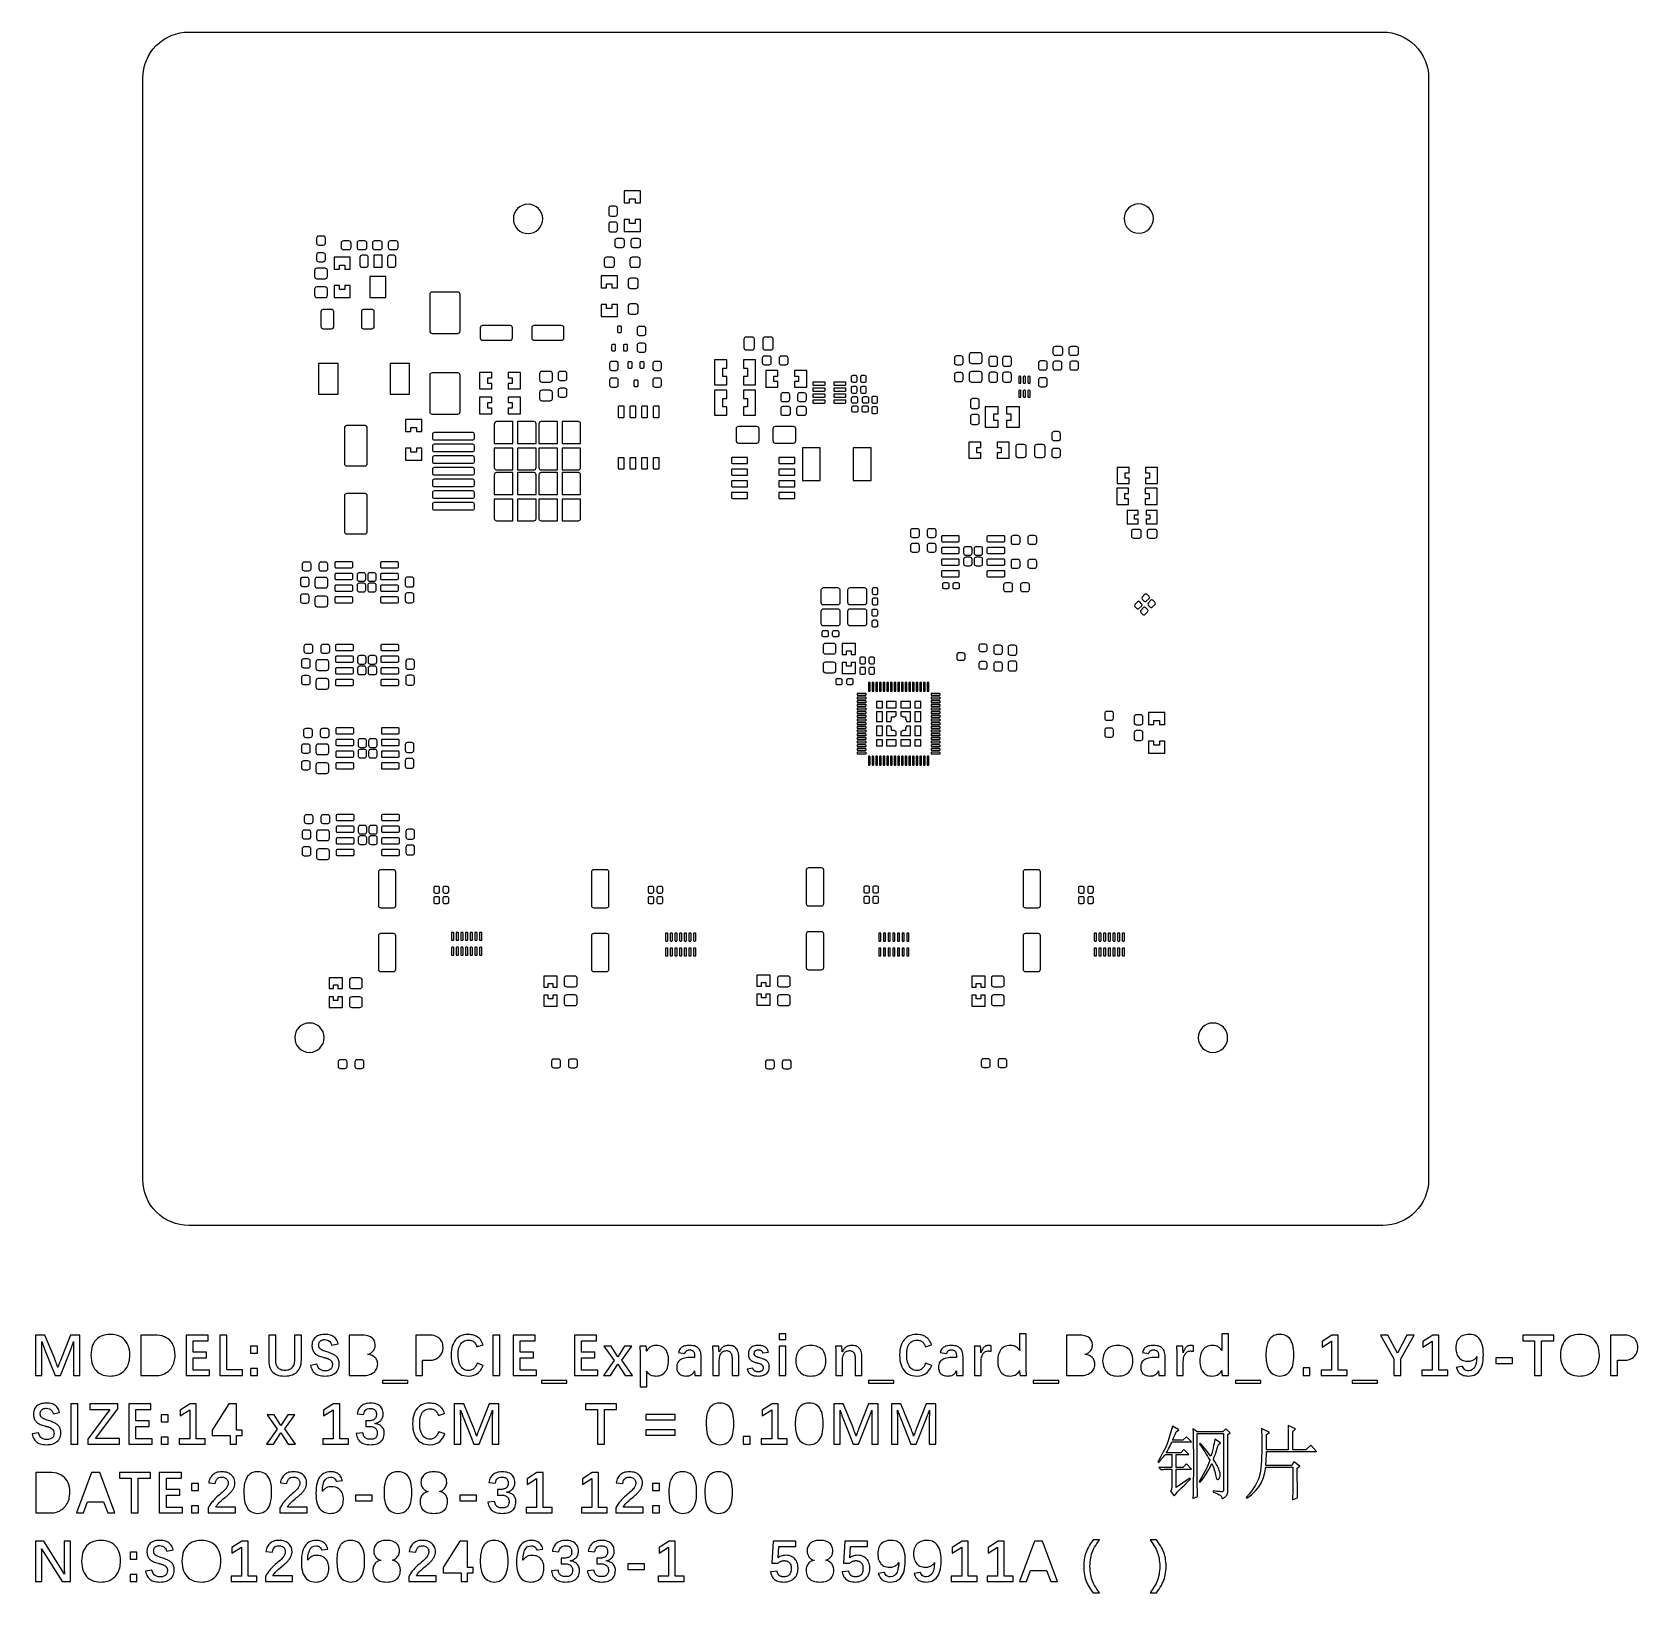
# Model space of a CAD drawing. Extents: x -72 to 103, y -93 to 77.
import ezdxf

# ---------------------------------------------------------------- set-up
doc = ezdxf.new("R2010")
doc.units = 0
doc.header["$MEASUREMENT"] = 0
doc.layers.get('0').update_dxf_attribs({"linetype": 'CONTINUOUS'})

msp = doc.modelspace()

# ---------------------------------------------------------------- linework, layer by layer
for points in [[(-59.66, 72.29, -0.414214), (-54.66, 77.29), (-54.66, 77.29), (75.34, 77.29), (75.34, 77.29, -0.414214), (80.34, 72.29), (80.34, 72.29), (80.34, -47.71), (80.34, -47.71, -0.414214), (75.34, -52.71), (75.34, -52.71), (-54.66, -52.71), (-54.66, -52.71, -0.414214), (-59.66, -47.71), (-59.66, -47.71), (-59.66, 72.29)], [(-19.32, 56.94, 1), (-16.12, 56.94), (-16.12, 56.94, 1), (-19.32, 56.94)], [(-7.99, 58.08, 0.412984), (-8.23, 58.32), (-8.23, 58.32), (-8.71, 58.32), (-8.71, 58.32, 0.410604), (-8.94, 58.08), (-8.94, 58.08), (-8.94, 57.48), (-8.94, 57.48, 0.408185), (-8.71, 57.24), (-8.71, 57.24), (-8.23, 57.24), (-8.23, 57.24, 0.410582), (-7.99, 57.48), (-7.99, 57.48), (-7.99, 58.08)], [(47.18, 56.97, 1), (50.38, 56.97), (50.38, 56.97, 1), (47.18, 56.97)], [(-7.99, 56.36, 0.406973), (-8.23, 56.59), (-8.23, 56.59), (-8.71, 56.59), (-8.71, 56.59, 0.404238), (-8.94, 56.36), (-8.94, 56.36), (-8.94, 55.76), (-8.94, 55.76, 0.414261), (-8.71, 55.52), (-8.71, 55.52), (-8.23, 55.52), (-8.23, 55.52, 0.416618), (-7.99, 55.76), (-7.99, 55.76), (-7.99, 56.36)], [(-39.79, 54.83, 0.414203), (-40.03, 55.07), (-40.03, 55.07), (-40.5, 55.07), (-40.5, 55.07, 0.421622), (-40.74, 54.83), (-40.74, 54.83), (-40.74, 54.33), (-40.74, 54.33, 0.419103), (-40.5, 54.09), (-40.5, 54.09), (-40.03, 54.09), (-40.03, 54.09, 0.411789), (-39.79, 54.33), (-39.79, 54.33), (-39.79, 54.83)], [(-36.99, 54.3, 0.4191), (-37.23, 54.54), (-37.23, 54.54), (-37.83, 54.54), (-37.83, 54.54, 0.421628), (-38.07, 54.3), (-38.07, 54.3), (-38.07, 53.83), (-38.07, 53.83, 0.414208), (-37.83, 53.59), (-37.83, 53.59), (-37.23, 53.59), (-37.23, 53.59, 0.411786), (-36.99, 53.83), (-36.99, 53.83), (-36.99, 54.3)], [(-35.27, 54.3, 0.425451), (-35.51, 54.54), (-35.51, 54.54), (-36.11, 54.54), (-36.11, 54.54, 0.415489), (-36.34, 54.3), (-36.34, 54.3), (-36.34, 53.83), (-36.34, 53.83, 0.408179), (-36.11, 53.59), (-36.11, 53.59), (-35.51, 53.59), (-35.51, 53.59, 0.417871), (-35.27, 53.83), (-35.27, 53.83), (-35.27, 54.3)], [(-33.59, 54.3, 0.419103), (-33.83, 54.54), (-33.83, 54.54), (-34.43, 54.54), (-34.43, 54.54, 0.421625), (-34.67, 54.3), (-34.67, 54.3), (-34.67, 53.83), (-34.67, 53.83, 0.414206), (-34.43, 53.59), (-34.43, 53.59), (-33.83, 53.59), (-33.83, 53.59, 0.411789), (-33.59, 53.83), (-33.59, 53.83), (-33.59, 54.3)], [(-31.87, 54.3, 0.425454), (-32.11, 54.54), (-32.11, 54.54), (-32.71, 54.54), (-32.71, 54.54, 0.415483), (-32.94, 54.3), (-32.94, 54.3), (-32.94, 53.83), (-32.94, 53.83, 0.408173), (-32.71, 53.59), (-32.71, 53.59), (-32.11, 53.59), (-32.11, 53.59, 0.417874), (-31.87, 53.83), (-31.87, 53.83), (-31.87, 54.3)], [(-7.22, 54.55, 0.424801), (-7.46, 54.79), (-7.46, 54.79), (-8.03, 54.79), (-8.03, 54.79, 0.422249), (-8.27, 54.55), (-8.27, 54.55), (-8.27, 54.08), (-8.27, 54.08, 0.414819), (-8.03, 53.84), (-8.03, 53.84), (-7.46, 53.84), (-7.46, 53.84, 0.417264), (-7.22, 54.08), (-7.22, 54.08), (-7.22, 54.55)], [(-5.47, 54.55, 0.424802), (-5.71, 54.79), (-5.71, 54.79), (-6.28, 54.79), (-6.28, 54.79, 0.422249), (-6.52, 54.55), (-6.52, 54.55), (-6.52, 54.08), (-6.52, 54.08, 0.414819), (-6.28, 53.84), (-6.28, 53.84), (-5.71, 53.84), (-5.71, 53.84, 0.417264), (-5.47, 54.08), (-5.47, 54.08), (-5.47, 54.55)], [(-39.79, 53.01, 0.408179), (-40.03, 53.24), (-40.03, 53.24), (-40.5, 53.24), (-40.5, 53.24, 0.415489), (-40.74, 53.01), (-40.74, 53.01), (-40.74, 52.51), (-40.74, 52.51, 0.425448), (-40.5, 52.27), (-40.5, 52.27), (-40.03, 52.27), (-40.03, 52.27, 0.417868), (-39.79, 52.51), (-39.79, 52.51), (-39.79, 53.01)], [(-35.12, 52.74, 0.412985), (-35.34, 52.97), (-35.34, 52.97), (-35.79, 52.97), (-35.79, 52.97, 0.423292), (-36.02, 52.74), (-36.02, 52.74), (-36.02, 51.89), (-36.02, 51.89, 0.415597), (-35.79, 51.67), (-35.79, 51.67), (-35.34, 51.67), (-35.34, 51.67, 0.40507), (-35.12, 51.89), (-35.12, 51.89), (-35.12, 52.74)], [(-32.12, 52.74, 0.412988), (-32.34, 52.97), (-32.34, 52.97), (-32.79, 52.97), (-32.79, 52.97, 0.423289), (-33.02, 52.74), (-33.02, 52.74), (-33.02, 51.89), (-33.02, 51.89, 0.415594), (-32.79, 51.67), (-32.79, 51.67), (-32.34, 51.67), (-32.34, 51.67, 0.405073), (-32.12, 51.89), (-32.12, 51.89), (-32.12, 52.74)], [(-8.32, 52.52, 0.413025), (-8.57, 52.77), (-8.57, 52.77), (-9.17, 52.77), (-9.17, 52.77, 0.410716), (-9.42, 52.52), (-9.42, 52.52), (-9.42, 51.92), (-9.42, 51.92, 0.415381), (-9.17, 51.67), (-9.17, 51.67), (-8.57, 51.67), (-8.57, 51.67, 0.417753), (-8.32, 51.92), (-8.32, 51.92), (-8.32, 52.52)], [(-5.52, 52.52, 0.413027), (-5.77, 52.77), (-5.77, 52.77), (-6.37, 52.77), (-6.37, 52.77, 0.410715), (-6.62, 52.52), (-6.62, 52.52), (-6.62, 51.92), (-6.62, 51.92, 0.415379), (-6.37, 51.67), (-6.37, 51.67), (-5.77, 51.67), (-5.77, 51.67, 0.417755), (-5.52, 51.92), (-5.52, 51.92), (-5.52, 52.52)], [(-39.57, 51.32, 0.413598), (-39.82, 51.57), (-39.82, 51.57), (-40.72, 51.57), (-40.72, 51.57, 0.408993), (-40.97, 51.32), (-40.97, 51.32), (-40.97, 50.67), (-40.97, 50.67, 0.415949), (-40.72, 50.42), (-40.72, 50.42), (-39.82, 50.42), (-39.82, 50.42, 0.420747), (-39.57, 50.67), (-39.57, 50.67), (-39.57, 51.32)], [(-39.57, 49.27, 0.413604), (-39.82, 49.52), (-39.82, 49.52), (-40.72, 49.52), (-40.72, 49.52, 0.408999), (-40.97, 49.27), (-40.97, 49.27), (-40.97, 48.62), (-40.97, 48.62, 0.415943), (-40.72, 48.37), (-40.72, 48.37), (-39.82, 48.37), (-39.82, 48.37, 0.420742), (-39.57, 48.62), (-39.57, 48.62), (-39.57, 49.27)], [(-25.12, 48.72, 0.413027), (-25.37, 48.97), (-25.37, 48.97), (-28.17, 48.97), (-28.17, 48.97, 0.410714), (-28.42, 48.72), (-28.42, 48.72), (-28.42, 44.72), (-28.42, 44.72, 0.415379), (-28.17, 44.47), (-28.17, 44.47), (-25.37, 44.47), (-25.37, 44.47, 0.417756), (-25.12, 44.72), (-25.12, 44.72), (-25.12, 48.72)], [(-5.72, 50.22, 0.413038), (-5.97, 50.47), (-5.97, 50.47), (-6.57, 50.47), (-6.57, 50.47, 0.410726), (-6.82, 50.22), (-6.82, 50.22), (-6.82, 49.62), (-6.82, 49.62, 0.415379), (-6.57, 49.37), (-6.57, 49.37), (-5.97, 49.37), (-5.97, 49.37, 0.417755), (-5.72, 49.62), (-5.72, 49.62), (-5.72, 50.22)], [(-5.72, 47.42, 0.413032), (-5.97, 47.67), (-5.97, 47.67), (-6.57, 47.67), (-6.57, 47.67, 0.41072), (-6.82, 47.42), (-6.82, 47.42), (-6.82, 46.82), (-6.82, 46.82, 0.415379), (-6.57, 46.57), (-6.57, 46.57), (-5.97, 46.57), (-5.97, 46.57, 0.417755), (-5.72, 46.82), (-5.72, 46.82), (-5.72, 47.42)], [(-38.87, 46.82, 0.413546), (-39.12, 47.07), (-39.12, 47.07), (-40.02, 47.07), (-40.02, 47.07), (-40.04, 47.07), (-40.04, 47.07, 0.387708), (-40.27, 46.82), (-40.27, 46.82), (-40.27, 45.22), (-40.27, 45.22, 0.391496), (-40.04, 44.97), (-40.04, 44.97), (-40.02, 44.97), (-40.02, 44.97), (-39.12, 44.97), (-39.12, 44.97, 0.441556), (-38.87, 45.24), (-38.87, 45.24), (-38.87, 46.82)], [(-34.47, 46.82, 0.413546), (-34.72, 47.07), (-34.72, 47.07), (-35.62, 47.07), (-35.62, 47.07), (-35.64, 47.07), (-35.64, 47.07, 0.387708), (-35.87, 46.82), (-35.87, 46.82), (-35.87, 45.22), (-35.87, 45.22, 0.391496), (-35.64, 44.97), (-35.64, 44.97), (-35.62, 44.97), (-35.62, 44.97), (-34.72, 44.97), (-34.72, 44.97, 0.441556), (-34.47, 45.24), (-34.47, 45.24), (-34.47, 46.82)], [(-19.42, 45.07, 0.413032), (-19.67, 45.32), (-19.67, 45.32), (-22.67, 45.32), (-22.67, 45.32, 0.410722), (-22.92, 45.07), (-22.92, 45.07), (-22.92, 43.97), (-22.92, 43.97, 0.415381), (-22.67, 43.72), (-22.67, 43.72), (-19.67, 43.72), (-19.67, 43.72, 0.417755), (-19.42, 43.97), (-19.42, 43.97), (-19.42, 45.07)], [(-13.82, 45.07, 0.413033), (-14.07, 45.32), (-14.07, 45.32), (-17.07, 45.32), (-17.07, 45.32, 0.41072), (-17.32, 45.07), (-17.32, 45.07), (-17.32, 43.97), (-17.32, 43.97, 0.415379), (-17.07, 43.72), (-17.07, 43.72), (-14.07, 43.72), (-14.07, 43.72, 0.417756), (-13.82, 43.97), (-13.82, 43.97), (-13.82, 45.07)], [(-7.54, 45.16, 0.41066), (-7.66, 45.27), (-7.66, 45.27), (-7.88, 45.27), (-7.88, 45.27, 0.40489), (-7.99, 45.16), (-7.99, 45.16), (-7.99, 44.68), (-7.99, 44.68, 0.415541), (-7.88, 44.57), (-7.88, 44.57), (-7.66, 44.57), (-7.66, 44.57, 0.421163), (-7.54, 44.68), (-7.54, 44.68), (-7.54, 45.16)], [(-4.89, 44.98, 0.412985), (-5.13, 45.22), (-5.13, 45.22), (-5.61, 45.22), (-5.61, 45.22, 0.410604), (-5.84, 44.98), (-5.84, 44.98), (-5.84, 44.48), (-5.84, 44.48, 0.408185), (-5.61, 44.24), (-5.61, 44.24), (-5.13, 44.24), (-5.13, 44.24, 0.410582), (-4.89, 44.48), (-4.89, 44.48), (-4.89, 44.98)], [(6.93, 43.82, 0.412458), (6.68, 44.07), (6.68, 44.07), (6.03, 44.07), (6.03, 44.07, 0.412459), (5.78, 43.82), (5.78, 43.82), (5.78, 42.92), (5.78, 42.92, 0.41716), (6.03, 42.67), (6.03, 42.67), (6.68, 42.67), (6.68, 42.67, 0.417159), (6.93, 42.92), (6.93, 42.92), (6.93, 43.82)], [(8.98, 43.82, 0.412461), (8.73, 44.07), (8.73, 44.07), (8.08, 44.07), (8.08, 44.07, 0.412456), (7.83, 43.82), (7.83, 43.82), (7.83, 42.92), (7.83, 42.92, 0.417158), (8.08, 42.67), (8.08, 42.67), (8.73, 42.67), (8.73, 42.67, 0.417162), (8.98, 42.92), (8.98, 42.92), (8.98, 43.82)], [(-8.19, 43.16, 0.41066), (-8.31, 43.27), (-8.31, 43.27), (-8.53, 43.27), (-8.53, 43.27, 0.404893), (-8.64, 43.16), (-8.64, 43.16), (-8.64, 42.68), (-8.64, 42.68, 0.415544), (-8.53, 42.57), (-8.53, 42.57), (-8.31, 42.57), (-8.31, 42.57, 0.421163), (-8.19, 42.68), (-8.19, 42.68), (-8.19, 43.16)], [(-6.89, 43.16, 0.41066), (-7.01, 43.27), (-7.01, 43.27), (-7.23, 43.27), (-7.23, 43.27, 0.404892), (-7.34, 43.16), (-7.34, 43.16), (-7.34, 42.68), (-7.34, 42.68, 0.415543), (-7.23, 42.57), (-7.23, 42.57), (-7.01, 42.57), (-7.01, 42.57, 0.421163), (-6.89, 42.68), (-6.89, 42.68), (-6.89, 43.16)], [(-4.89, 43.16, 0.406974), (-5.13, 43.39), (-5.13, 43.39), (-5.61, 43.39), (-5.61, 43.39, 0.404239), (-5.84, 43.16), (-5.84, 43.16), (-5.84, 42.66), (-5.84, 42.66, 0.414261), (-5.61, 42.42), (-5.61, 42.42), (-5.13, 42.42), (-5.13, 42.42, 0.416618), (-4.89, 42.66), (-4.89, 42.66), (-4.89, 43.16)], [(8.77, 41.75, 0.42163), (8.53, 41.99), (8.53, 41.99), (8.03, 41.99), (8.03, 41.99, 0.419095), (7.79, 41.75), (7.79, 41.75), (7.79, 41.28), (7.79, 41.28, 0.411781), (8.03, 41.04), (8.03, 41.04), (8.53, 41.04), (8.53, 41.04, 0.41421), (8.77, 41.28), (8.77, 41.28), (8.77, 41.75)], [(10.59, 41.75, 0.415486), (10.36, 41.99), (10.36, 41.99), (9.86, 41.99), (9.86, 41.99, 0.425451), (9.62, 41.75), (9.62, 41.75), (9.62, 41.28), (9.62, 41.28, 0.417871), (9.86, 41.04), (9.86, 41.04), (10.36, 41.04), (10.36, 41.04, 0.408176), (10.59, 41.28), (10.59, 41.28), (10.59, 41.75)], [(29.66, 41.78, 0.412984), (29.42, 42.02), (29.42, 42.02), (28.94, 42.02), (28.94, 42.02, 0.410604), (28.71, 41.78), (28.71, 41.78), (28.71, 41.28), (28.71, 41.28, 0.408179), (28.94, 41.04), (28.94, 41.04), (29.42, 41.04), (29.42, 41.04, 0.410575), (29.66, 41.28), (29.66, 41.28), (29.66, 41.78)], [(31.73, 42.11, 0.410111), (31.48, 42.36), (31.48, 42.36), (30.58, 42.36), (30.58, 42.36, 0.40784), (30.33, 42.11), (30.33, 42.11), (30.33, 41.45), (30.33, 41.45, 0.40784), (30.58, 41.2), (30.58, 41.2), (31.48, 41.2), (31.48, 41.2, 0.410111), (31.73, 41.45), (31.73, 41.45), (31.73, 42.11)], [(40.51, 42.79, 0.416661), (40.27, 43.03), (40.27, 43.03), (39.67, 43.03), (39.67, 43.03, 0.41667), (39.43, 42.79), (39.43, 42.79), (39.43, 42.32), (39.43, 42.32, 0.416664), (39.67, 42.08), (39.67, 42.08), (40.27, 42.08), (40.27, 42.08, 0.416655), (40.51, 42.32), (40.51, 42.32), (40.51, 42.79)], [(42.23, 42.79, 0.410561), (42, 43.03), (42, 43.03), (41.4, 43.03), (41.4, 43.03, 0.422906), (41.16, 42.79), (41.16, 42.79), (41.16, 42.32), (41.16, 42.32, 0.422899), (41.4, 42.08), (41.4, 42.08), (42, 42.08), (42, 42.08, 0.410555), (42.23, 42.32), (42.23, 42.32), (42.23, 42.79)], [(-15.07, 40.07, 0.412454), (-15.32, 40.32), (-15.32, 40.32), (-16.22, 40.32), (-16.22, 40.32, 0.410145), (-16.47, 40.07), (-16.47, 40.07), (-16.47, 39.42), (-16.47, 39.42, 0.417135), (-16.22, 39.17), (-16.22, 39.17), (-15.32, 39.17), (-15.32, 39.17, 0.41954), (-15.07, 39.42), (-15.07, 39.42), (-15.07, 40.07)], [(-13.49, 40.08, 0.412982), (-13.73, 40.32), (-13.73, 40.32), (-14.21, 40.32), (-14.21, 40.32, 0.410601), (-14.44, 40.08), (-14.44, 40.08), (-14.44, 39.58), (-14.44, 39.58, 0.408179), (-14.21, 39.34), (-14.21, 39.34), (-13.73, 39.34), (-13.73, 39.34, 0.410577), (-13.49, 39.58), (-13.49, 39.58), (-13.49, 40.08)], [(-7.89, 41.18, 0.412981), (-8.13, 41.42), (-8.13, 41.42), (-8.61, 41.42), (-8.61, 41.42, 0.410597), (-8.84, 41.18), (-8.84, 41.18), (-8.84, 40.68), (-8.84, 40.68, 0.408184), (-8.61, 40.44), (-8.61, 40.44), (-8.13, 40.44), (-8.13, 40.44, 0.410584), (-7.89, 40.68), (-7.89, 40.68), (-7.89, 41.18)], [(-6.39, 41.25, 0.433212), (-6.51, 41.37), (-6.51, 41.37), (-6.73, 41.37), (-6.73, 41.37, 0.429132), (-6.84, 41.25), (-6.84, 41.25), (-6.84, 40.78), (-6.84, 40.78, 0.418233), (-6.73, 40.67), (-6.73, 40.67), (-6.51, 40.67), (-6.51, 40.67, 0.423823), (-6.39, 40.78), (-6.39, 40.78), (-6.39, 41.25)], [(-5.09, 41.25, 0.433212), (-5.21, 41.37), (-5.21, 41.37), (-5.43, 41.37), (-5.43, 41.37, 0.429134), (-5.54, 41.25), (-5.54, 41.25), (-5.54, 40.78), (-5.54, 40.78, 0.418235), (-5.43, 40.67), (-5.43, 40.67), (-5.21, 40.67), (-5.21, 40.67, 0.423823), (-5.09, 40.78), (-5.09, 40.78), (-5.09, 41.25)], [(-3.19, 41.18, 0.41298), (-3.43, 41.42), (-3.43, 41.42), (-3.91, 41.42), (-3.91, 41.42, 0.410597), (-4.14, 41.18), (-4.14, 41.18), (-4.14, 40.68), (-4.14, 40.68, 0.408184), (-3.91, 40.44), (-3.91, 40.44), (-3.43, 40.44), (-3.43, 40.44, 0.410583), (-3.19, 40.68), (-3.19, 40.68), (-3.19, 41.18)], [(31.73, 40.06, 0.410111), (31.48, 40.31), (31.48, 40.31), (30.58, 40.31), (30.58, 40.31, 0.40784), (30.33, 40.06), (30.33, 40.06), (30.33, 39.4), (30.33, 39.4, 0.407843), (30.58, 39.15), (30.58, 39.15), (31.48, 39.15), (31.48, 39.15, 0.410114), (31.73, 39.4), (31.73, 39.4), (31.73, 40.06)], [(33.41, 41.72, 0.410581), (33.17, 41.96), (33.17, 41.96), (32.69, 41.96), (32.69, 41.96, 0.405756), (32.46, 41.72), (32.46, 41.72), (32.46, 41.12), (32.46, 41.12, 0.41057), (32.69, 40.88), (32.69, 40.88), (33.17, 40.88), (33.17, 40.88, 0.415433), (33.41, 41.12), (33.41, 41.12), (33.41, 41.72)], [(33.41, 39.99, 0.416652), (33.17, 40.23), (33.17, 40.23), (32.69, 40.23), (32.69, 40.23, 0.411779), (32.46, 39.99), (32.46, 39.99), (32.46, 39.39), (32.46, 39.39, 0.40457), (32.69, 39.15), (32.69, 39.15), (33.17, 39.15), (33.17, 39.15, 0.409386), (33.41, 39.39), (33.41, 39.39), (33.41, 39.99)], [(34.91, 41.72, 0.410572), (34.67, 41.96), (34.67, 41.96), (34.19, 41.96), (34.19, 41.96, 0.405765), (33.96, 41.72), (33.96, 41.72), (33.96, 41.12), (33.96, 41.12, 0.410579), (34.19, 40.88), (34.19, 40.88), (34.67, 40.88), (34.67, 40.88, 0.415424), (34.91, 41.12), (34.91, 41.12), (34.91, 41.72)], [(34.91, 39.99, 0.416642), (34.67, 40.23), (34.67, 40.23), (34.19, 40.23), (34.19, 40.23, 0.411788), (33.96, 39.99), (33.96, 39.99), (33.96, 39.39), (33.96, 39.39, 0.404578), (34.19, 39.15), (34.19, 39.15), (34.67, 39.15), (34.67, 39.15, 0.409377), (34.91, 39.39), (34.91, 39.39), (34.91, 39.99)], [(38.81, 41.22, 0.409382), (38.57, 41.46), (38.57, 41.46), (38.09, 41.46), (38.09, 41.46, 0.406984), (37.86, 41.22), (37.86, 41.22), (37.86, 40.72), (37.86, 40.72, 0.411825), (38.09, 40.48), (38.09, 40.48), (38.57, 40.48), (38.57, 40.48, 0.41419), (38.81, 40.72), (38.81, 40.72), (38.81, 41.22)], [(40.41, 41.19, 0.416652), (40.17, 41.43), (40.17, 41.43), (39.67, 41.43), (39.67, 41.43, 0.416664), (39.43, 41.19), (39.43, 41.19), (39.43, 40.72), (39.43, 40.72, 0.416667), (39.67, 40.48), (39.67, 40.48), (40.17, 40.48), (40.17, 40.48, 0.416655), (40.41, 40.72), (40.41, 40.72), (40.41, 41.19)], [(42.23, 41.19, 0.410555), (42, 41.43), (42, 41.43), (41.49, 41.43), (41.49, 41.43, 0.410579), (41.26, 41.19), (41.26, 41.19), (41.26, 40.72), (41.26, 40.72, 0.410582), (41.49, 40.48), (41.49, 40.48), (42, 40.48), (42, 40.48, 0.410558), (42.23, 40.72), (42.23, 40.72), (42.23, 41.19)], [(-25.12, 39.92, 0.413039), (-25.37, 40.17), (-25.37, 40.17), (-28.17, 40.17), (-28.17, 40.17, 0.410725), (-28.42, 39.92), (-28.42, 39.92), (-28.42, 35.92), (-28.42, 35.92, 0.415376), (-28.17, 35.67), (-28.17, 35.67), (-25.37, 35.67), (-25.37, 35.67, 0.417753), (-25.12, 35.92), (-25.12, 35.92), (-25.12, 39.92)], [(-13.49, 38.26, 0.406974), (-13.73, 38.49), (-13.73, 38.49), (-14.21, 38.49), (-14.21, 38.49, 0.404239), (-14.44, 38.26), (-14.44, 38.26), (-14.44, 37.76), (-14.44, 37.76, 0.414264), (-14.21, 37.52), (-14.21, 37.52), (-13.73, 37.52), (-13.73, 37.52, 0.416621), (-13.49, 37.76), (-13.49, 37.76), (-13.49, 38.26)], [(-7.89, 39.36, 0.406975), (-8.13, 39.59), (-8.13, 39.59), (-8.61, 39.59), (-8.61, 39.59, 0.404237), (-8.84, 39.36), (-8.84, 39.36), (-8.84, 38.86), (-8.84, 38.86, 0.414263), (-8.61, 38.62), (-8.61, 38.62), (-8.13, 38.62), (-8.13, 38.62, 0.416623), (-7.89, 38.86), (-7.89, 38.86), (-7.89, 39.36)], [(-5.74, 39.25, 0.433224), (-5.86, 39.37), (-5.86, 39.37), (-6.08, 39.37), (-6.08, 39.37, 0.429145), (-6.19, 39.25), (-6.19, 39.25), (-6.19, 38.78), (-6.19, 38.78, 0.418233), (-6.08, 38.67), (-6.08, 38.67), (-5.86, 38.67), (-5.86, 38.67, 0.423823), (-5.74, 38.78), (-5.74, 38.78), (-5.74, 39.25)], [(-3.19, 39.36, 0.406974), (-3.43, 39.59), (-3.43, 39.59), (-3.91, 39.59), (-3.91, 39.59, 0.404237), (-4.14, 39.36), (-4.14, 39.36), (-4.14, 38.86), (-4.14, 38.86, 0.414263), (-3.91, 38.62), (-3.91, 38.62), (-3.43, 38.62), (-3.43, 38.62, 0.416622), (-3.19, 38.86), (-3.19, 38.86), (-3.19, 39.36)], [(14.62, 39.1, 0.428521), (14.57, 39.15), (14.57, 39.15), (13.34, 39.15), (13.34, 39.15, 0.412923), (13.29, 39.1), (13.29, 39.1), (13.29, 38.88), (13.29, 38.88, 0.379153), (13.34, 38.83), (13.34, 38.83), (14.57, 38.83), (14.57, 38.83, 0.391747), (14.62, 38.88), (14.62, 38.88), (14.62, 39.1)], [(14.62, 38.45, 0.42842), (14.57, 38.5), (14.57, 38.5), (13.34, 38.5), (13.34, 38.5, 0.41283), (13.29, 38.45), (13.29, 38.45), (13.29, 38.23), (13.29, 38.23, 0.379264), (13.34, 38.18), (13.34, 38.18), (14.57, 38.18), (14.57, 38.18, 0.391867), (14.62, 38.23), (14.62, 38.23), (14.62, 38.45)], [(16.89, 39.1, 0.462002), (16.84, 39.15), (16.84, 39.15), (15.62, 39.15), (15.62, 39.15, 0.445286), (15.57, 39.1), (15.57, 39.1), (15.57, 38.88), (15.57, 38.88, 0.405178), (15.62, 38.83), (15.62, 38.83), (16.84, 38.83), (16.84, 38.83, 0.418464), (16.89, 38.88), (16.89, 38.88), (16.89, 39.1)], [(16.89, 38.45, 0.46188), (16.84, 38.5), (16.84, 38.5), (15.62, 38.5), (15.62, 38.5, 0.445174), (15.57, 38.45), (15.57, 38.45), (15.57, 38.23), (15.57, 38.23, 0.405308), (15.62, 38.18), (15.62, 38.18), (16.84, 38.18), (16.84, 38.18, 0.418604), (16.89, 38.23), (16.89, 38.23), (16.89, 38.45)], [(18.11, 39.71, 0.426401), (17.95, 39.87), (17.95, 39.87), (17.63, 39.87), (17.63, 39.87, 0.411363), (17.47, 39.71), (17.47, 39.71), (17.47, 39.32), (17.47, 39.32, 0.411363), (17.63, 39.16), (17.63, 39.16), (17.95, 39.16), (17.95, 39.16, 0.426401), (18.11, 39.32), (18.11, 39.32), (18.11, 39.71)], [(18.11, 38.52, 0.416851), (17.95, 38.68), (17.95, 38.68), (17.63, 38.68), (17.63, 38.68, 0.402594), (17.47, 38.52), (17.47, 38.52), (17.47, 38.12), (17.47, 38.12, 0.40259), (17.63, 37.96), (17.63, 37.96), (17.95, 37.96), (17.95, 37.96, 0.416846), (18.11, 38.12), (18.11, 38.12), (18.11, 38.52)], [(19.11, 39.71, 0.426406), (18.95, 39.87), (18.95, 39.87), (18.63, 39.87), (18.63, 39.87, 0.411359), (18.47, 39.71), (18.47, 39.71), (18.47, 39.32), (18.47, 39.32, 0.411359), (18.63, 39.16), (18.63, 39.16), (18.95, 39.16), (18.95, 39.16, 0.426406), (19.11, 39.32), (19.11, 39.32), (19.11, 39.71)], [(19.11, 38.52, 0.416855), (18.95, 38.68), (18.95, 38.68), (18.63, 38.68), (18.63, 38.68, 0.40259), (18.47, 38.52), (18.47, 38.52), (18.47, 38.12), (18.47, 38.12, 0.402586), (18.63, 37.96), (18.63, 37.96), (18.95, 37.96), (18.95, 37.96, 0.416851), (19.11, 38.12), (19.11, 38.12), (19.11, 38.52)], [(29.66, 39.96, 0.406969), (29.42, 40.19), (29.42, 40.19), (28.94, 40.19), (28.94, 40.19, 0.404236), (28.71, 39.96), (28.71, 39.96), (28.71, 39.46), (28.71, 39.46, 0.414264), (28.94, 39.22), (28.94, 39.22), (29.42, 39.22), (29.42, 39.22, 0.41662), (29.66, 39.46), (29.66, 39.46), (29.66, 39.96)], [(35.95, 39.72, 0.403923), (35.86, 39.81), (35.86, 39.81), (35.8, 39.81), (35.8, 39.81, 0.397899), (35.71, 39.72), (35.71, 39.72), (35.71, 39.12), (35.71, 39.12, 0.410436), (35.8, 39.03), (35.8, 39.03), (35.86, 39.03), (35.86, 39.03, 0.416937), (35.95, 39.12), (35.95, 39.12), (35.95, 39.72)], [(36.45, 39.72, 0.40393), (36.36, 39.81), (36.36, 39.81), (36.3, 39.81), (36.3, 39.81, 0.397892), (36.21, 39.72), (36.21, 39.72), (36.21, 39.12), (36.21, 39.12, 0.410428), (36.3, 39.03), (36.3, 39.03), (36.36, 39.03), (36.36, 39.03, 0.416945), (36.45, 39.12), (36.45, 39.12), (36.45, 39.72)], [(36.95, 39.72, 0.403908), (36.86, 39.81), (36.86, 39.81), (36.8, 39.81), (36.8, 39.81, 0.397921), (36.71, 39.72), (36.71, 39.72), (36.71, 39.12), (36.71, 39.12, 0.41046), (36.8, 39.03), (36.8, 39.03), (36.86, 39.03), (36.86, 39.03, 0.416921), (36.95, 39.12), (36.95, 39.12), (36.95, 39.72)], [(38.81, 39.39, 0.415403), (38.57, 39.63), (38.57, 39.63), (38.09, 39.63), (38.09, 39.63, 0.413046), (37.86, 39.39), (37.86, 39.39), (37.86, 38.89), (37.86, 38.89, 0.405466), (38.09, 38.66), (38.09, 38.66), (38.57, 38.66), (38.57, 38.66, 0.408186), (38.81, 38.89), (38.81, 38.89), (38.81, 39.39)], [(-15.07, 38.02, 0.412451), (-15.32, 38.27), (-15.32, 38.27), (-16.22, 38.27), (-16.22, 38.27, 0.410142), (-16.47, 38.02), (-16.47, 38.02), (-16.47, 37.37), (-16.47, 37.37, 0.417135), (-16.22, 37.12), (-16.22, 37.12), (-15.32, 37.12), (-15.32, 37.12, 0.41954), (-15.07, 37.37), (-15.07, 37.37), (-15.07, 38.02)], [(10.77, 37.76, 0.409369), (10.53, 37.99), (10.53, 37.99), (10.03, 37.99), (10.03, 37.99, 0.40696), (9.79, 37.76), (9.79, 37.76), (9.79, 37.28), (9.79, 37.28, 0.411785), (10.03, 37.04), (10.03, 37.04), (10.53, 37.04), (10.53, 37.04, 0.414213), (10.77, 37.28), (10.77, 37.28), (10.77, 37.76)], [(12.59, 37.76, 0.403019), (12.36, 37.99), (12.36, 37.99), (11.86, 37.99), (11.86, 37.99, 0.412999), (11.62, 37.76), (11.62, 37.76), (11.62, 37.28), (11.62, 37.28, 0.417872), (11.86, 37.04), (11.86, 37.04), (12.36, 37.04), (12.36, 37.04, 0.408181), (12.59, 37.28), (12.59, 37.28), (12.59, 37.76)], [(14.62, 37.8, 0.428478), (14.57, 37.85), (14.57, 37.85), (13.34, 37.85), (13.34, 37.85, 0.412884), (13.29, 37.8), (13.29, 37.8), (13.29, 37.58), (13.29, 37.58, 0.379215), (13.34, 37.53), (13.34, 37.53), (14.57, 37.53), (14.57, 37.53, 0.391814), (14.62, 37.58), (14.62, 37.58), (14.62, 37.8)], [(14.62, 37.15, 0.428376), (14.57, 37.2), (14.57, 37.2), (13.34, 37.2), (13.34, 37.2, 0.41279), (13.29, 37.15), (13.29, 37.15), (13.29, 36.93), (13.29, 36.93, 0.379301), (13.34, 36.88), (13.34, 36.88), (14.57, 36.88), (14.57, 36.88, 0.391907), (14.62, 36.93), (14.62, 36.93), (14.62, 37.15)], [(16.89, 37.8, 0.46195), (16.84, 37.85), (16.84, 37.85), (15.62, 37.85), (15.62, 37.85, 0.445238), (15.57, 37.8), (15.57, 37.8), (15.57, 37.58), (15.57, 37.58, 0.40525), (15.62, 37.53), (15.62, 37.53), (16.84, 37.53), (16.84, 37.53, 0.418542), (16.89, 37.58), (16.89, 37.58), (16.89, 37.8)], [(16.89, 37.15, 0.461828), (16.84, 37.2), (16.84, 37.2), (15.62, 37.2), (15.62, 37.2, 0.445127), (15.57, 37.15), (15.57, 37.15), (15.57, 36.93), (15.57, 36.93, 0.405352), (15.62, 36.88), (15.62, 36.88), (16.84, 36.88), (16.84, 36.88, 0.418651), (16.89, 36.93), (16.89, 36.93), (16.89, 37.15)], [(18.19, 37.38, 0.411463), (18.03, 37.54), (18.03, 37.54), (17.64, 37.54), (17.64, 37.54, 0.418706), (17.48, 37.38), (17.48, 37.38), (17.48, 37.06), (17.48, 37.06, 0.426389), (17.64, 36.9), (17.64, 36.9), (18.03, 36.9), (18.03, 36.9, 0.418827), (18.19, 37.06), (18.19, 37.06), (18.19, 37.38)], [(19.39, 37.38, 0.420618), (19.22, 37.54), (19.22, 37.54), (18.83, 37.54), (18.83, 37.54, 0.409671), (18.67, 37.38), (18.67, 37.38), (18.67, 37.06), (18.67, 37.06, 0.416957), (18.83, 36.9), (18.83, 36.9), (19.22, 36.9), (19.22, 36.9, 0.428143), (19.39, 37.06), (19.39, 37.06), (19.39, 37.38)], [(20.34, 37.45, 0.404613), (20.19, 37.6), (20.19, 37.6), (19.88, 37.6), (19.88, 37.6, 0.420179), (19.72, 37.45), (19.72, 37.45), (19.72, 37.02), (19.72, 37.02, 0.416265), (19.88, 36.87), (19.88, 36.87), (20.19, 36.87), (20.19, 36.87, 0.400917), (20.34, 37.02), (20.34, 37.02), (20.34, 37.45)], [(31.41, 37.12, 0.409376), (31.17, 37.36), (31.17, 37.36), (30.69, 37.36), (30.69, 37.36, 0.406972), (30.46, 37.12), (30.46, 37.12), (30.46, 36.52), (30.46, 36.52, 0.411819), (30.69, 36.28), (30.69, 36.28), (31.17, 36.28), (31.17, 36.28, 0.41419), (31.41, 36.52), (31.41, 36.52), (31.41, 37.12)], [(35.95, 38.19, 0.420255), (35.86, 38.28), (35.86, 38.28), (35.8, 38.28), (35.8, 38.28, 0.41363), (35.71, 38.19), (35.71, 38.19), (35.71, 37.6), (35.71, 37.6, 0.426665), (35.8, 37.51), (35.8, 37.51), (35.86, 37.51), (35.86, 37.51, 0.433806), (35.95, 37.6), (35.95, 37.6), (35.95, 38.19)], [(36.45, 38.19, 0.420263), (36.36, 38.28), (36.36, 38.28), (36.3, 38.28), (36.3, 38.28, 0.413622), (36.21, 38.19), (36.21, 38.19), (36.21, 37.6), (36.21, 37.6, 0.426656), (36.3, 37.51), (36.3, 37.51), (36.36, 37.51), (36.36, 37.51, 0.433815), (36.45, 37.6), (36.45, 37.6), (36.45, 38.19)], [(36.95, 38.19, 0.420238), (36.86, 38.28), (36.86, 38.28), (36.8, 38.28), (36.8, 38.28, 0.413654), (36.71, 38.19), (36.71, 38.19), (36.71, 37.6), (36.71, 37.6, 0.426691), (36.8, 37.51), (36.8, 37.51), (36.86, 37.51), (36.86, 37.51, 0.433788), (36.95, 37.6), (36.95, 37.6), (36.95, 38.19)], [(-7.25, 36.47, 0.410817), (-7.3, 36.52), (-7.3, 36.52), (-7.85, 36.52), (-7.85, 36.52, 0.397134), (-7.9, 36.47), (-7.9, 36.47), (-7.9, 35.37), (-7.9, 35.37, 0.417117), (-7.85, 35.32), (-7.85, 35.32), (-7.3, 35.32), (-7.3, 35.32, 0.432568), (-7.25, 35.37), (-7.25, 35.37), (-7.25, 36.47)], [(-5.98, 36.47, 0.410796), (-6.03, 36.52), (-6.03, 36.52), (-6.58, 36.52), (-6.58, 36.52, 0.397154), (-6.63, 36.47), (-6.63, 36.47), (-6.63, 35.37), (-6.63, 35.37, 0.417139), (-6.58, 35.32), (-6.58, 35.32), (-6.03, 35.32), (-6.03, 35.32, 0.432545), (-5.98, 35.37), (-5.98, 35.37), (-5.98, 36.47)], [(-4.71, 36.47, 0.410786), (-4.76, 36.52), (-4.76, 36.52), (-5.31, 36.52), (-5.31, 36.52, 0.397164), (-5.36, 36.47), (-5.36, 36.47), (-5.36, 35.37), (-5.36, 35.37, 0.41715), (-5.31, 35.32), (-5.31, 35.32), (-4.76, 35.32), (-4.76, 35.32, 0.432533), (-4.71, 35.37), (-4.71, 35.37), (-4.71, 36.47)], [(-3.44, 36.47, 0.410765), (-3.49, 36.52), (-3.49, 36.52), (-4.04, 36.52), (-4.04, 36.52, 0.397182), (-4.09, 36.47), (-4.09, 36.47), (-4.09, 35.37), (-4.09, 35.37, 0.417171), (-4.04, 35.32), (-4.04, 35.32), (-3.49, 35.32), (-3.49, 35.32, 0.43251), (-3.44, 35.37), (-3.44, 35.37), (-3.44, 36.47)], [(10.87, 36.25, 0.421622), (10.63, 36.49), (10.63, 36.49), (10.03, 36.49), (10.03, 36.49, 0.419096), (9.79, 36.25), (9.79, 36.25), (9.79, 35.78), (9.79, 35.78, 0.411785), (10.03, 35.54), (10.03, 35.54), (10.63, 35.54), (10.63, 35.54, 0.414206), (10.87, 35.78), (10.87, 35.78), (10.87, 36.25)], [(12.59, 36.25, 0.415483), (12.36, 36.49), (12.36, 36.49), (11.76, 36.49), (11.76, 36.49, 0.425446), (11.52, 36.25), (11.52, 36.25), (11.52, 35.78), (11.52, 35.78, 0.417869), (11.76, 35.54), (11.76, 35.54), (12.36, 35.54), (12.36, 35.54, 0.408176), (12.59, 35.78), (12.59, 35.78), (12.59, 36.25)], [(18.23, 36.37, 0.414416), (18.08, 36.53), (18.08, 36.53), (17.65, 36.53), (17.65, 36.53, 0.41828), (17.5, 36.37), (17.5, 36.37), (17.5, 36.06), (17.5, 36.06, 0.406512), (17.65, 35.91), (17.65, 35.91), (18.08, 35.91), (18.08, 35.91, 0.40278), (18.23, 36.06), (18.23, 36.06), (18.23, 36.37)], [(19.37, 36.37, 0.423544), (19.21, 36.53), (19.21, 36.53), (18.79, 36.53), (18.79, 36.53, 0.427367), (18.63, 36.37), (18.63, 36.37), (18.63, 36.06), (18.63, 36.06, 0.416261), (18.79, 35.91), (18.79, 35.91), (19.21, 35.91), (19.21, 35.91, 0.412562), (19.37, 36.06), (19.37, 36.06), (19.37, 36.37)], [(20.34, 36.31, 0.414321), (20.19, 36.47), (20.19, 36.47), (19.88, 36.47), (19.88, 36.47, 0.42931), (19.72, 36.31), (19.72, 36.31), (19.72, 35.89), (19.72, 35.89, 0.425438), (19.88, 35.73), (19.88, 35.73), (20.19, 35.73), (20.19, 35.73, 0.410656), (20.34, 35.89), (20.34, 35.89), (20.34, 36.31)], [(31.41, 35.39, 0.415403), (31.17, 35.63), (31.17, 35.63), (30.69, 35.63), (30.69, 35.63, 0.41304), (30.46, 35.39), (30.46, 35.39), (30.46, 34.79), (30.46, 34.79, 0.405771), (30.69, 34.55), (30.69, 34.55), (31.17, 34.55), (31.17, 34.55, 0.408183), (31.41, 34.79), (31.41, 34.79), (31.41, 35.39)], [(-35.22, 34.17, 0.413039), (-35.47, 34.42), (-35.47, 34.42), (-37.47, 34.42), (-37.47, 34.42, 0.41072), (-37.72, 34.17), (-37.72, 34.17), (-37.72, 30.27), (-37.72, 30.27, 0.41537), (-37.47, 30.02), (-37.47, 30.02), (-35.47, 30.02), (-35.47, 30.02, 0.417753), (-35.22, 30.27), (-35.22, 30.27), (-35.22, 34.17)], [(-23.54, 33.46, 0.405575), (-23.74, 33.66), (-23.74, 33.66), (-27.94, 33.66), (-27.94, 33.66, 0.417093), (-28.14, 33.46), (-28.14, 33.46), (-28.14, 33.06), (-28.14, 33.06, 0.423159), (-27.94, 32.86), (-27.94, 32.86), (-23.74, 32.86), (-23.74, 32.86, 0.411241), (-23.54, 33.06), (-23.54, 33.06), (-23.54, 33.46)], [(-19.37, 34.85), (-21.14, 34.85), (-21.14, 34.85, 0.416499), (-21.39, 34.6), (-21.39, 34.6), (-21.39, 32.47), (-21.39, 32.47), (-19.37, 32.47), (-19.37, 32.47), (-19.37, 34.85)], [(-16.84, 34.62, 0.385064), (-17.09, 34.85), (-17.09, 34.85), (-18.87, 34.85), (-18.87, 34.85), (-18.87, 32.47), (-18.87, 32.47), (-16.84, 32.47), (-16.84, 32.47), (-16.84, 34.6), (-16.84, 34.6), (-16.84, 34.62)], [(-14.52, 34.85), (-16.29, 34.85), (-16.29, 34.85, 0.416501), (-16.54, 34.6), (-16.54, 34.6), (-16.54, 32.47), (-16.54, 32.47), (-14.52, 32.47), (-14.52, 32.47), (-14.52, 34.85)], [(-11.99, 34.62, 0.385061), (-12.24, 34.85), (-12.24, 34.85), (-14.02, 34.85), (-14.02, 34.85), (-14.02, 32.47), (-14.02, 32.47), (-11.99, 32.47), (-11.99, 32.47), (-11.99, 34.6), (-11.99, 34.6), (-11.99, 34.62)], [(7.44, 34.07, 0.416526), (7.19, 34.32), (7.19, 34.32), (5.19, 34.32), (5.19, 34.32, 0.40728), (4.94, 34.07), (4.94, 34.07), (4.94, 32.77), (4.94, 32.77, 0.411839), (5.19, 32.52), (5.19, 32.52), (7.19, 32.52), (7.19, 32.52, 0.42134), (7.44, 32.77), (7.44, 32.77), (7.44, 34.07)], [(11.44, 34.07, 0.416528), (11.19, 34.32), (11.19, 34.32), (9.19, 34.32), (9.19, 34.32, 0.407279), (8.94, 34.07), (8.94, 34.07), (8.94, 32.77), (8.94, 32.77, 0.411838), (9.19, 32.52), (9.19, 32.52), (11.19, 32.52), (11.19, 32.52, 0.421342), (11.44, 32.77), (11.44, 32.77), (11.44, 34.07)], [(40.26, 33.52, 0.410572), (40.02, 33.76), (40.02, 33.76), (39.54, 33.76), (39.54, 33.76, 0.405768), (39.31, 33.52), (39.31, 33.52), (39.31, 33.02), (39.31, 33.02, 0.410576), (39.54, 32.78), (39.54, 32.78), (40.02, 32.78), (40.02, 32.78, 0.415418), (40.26, 33.02), (40.26, 33.02), (40.26, 33.52)], [(-23.54, 32.19, 0.405575), (-23.74, 32.39), (-23.74, 32.39), (-27.94, 32.39), (-27.94, 32.39, 0.417093), (-28.14, 32.19), (-28.14, 32.19), (-28.14, 31.79), (-28.14, 31.79, 0.423159), (-27.94, 31.59), (-27.94, 31.59), (-23.74, 31.59), (-23.74, 31.59, 0.411241), (-23.54, 31.79), (-23.54, 31.79), (-23.54, 32.19)], [(-19.37, 31.97), (-21.39, 31.97), (-21.39, 31.97), (-21.39, 29.85), (-21.39, 29.85), (-21.39, 29.83), (-21.39, 29.83, 0.397136), (-21.14, 29.6), (-21.14, 29.6), (-19.37, 29.6), (-19.37, 29.6), (-19.37, 31.97)], [(-16.84, 31.97), (-18.87, 31.97), (-18.87, 31.97), (-18.87, 29.6), (-18.87, 29.6), (-17.09, 29.6), (-17.09, 29.6, 0.37788), (-16.84, 29.82), (-16.84, 29.82), (-16.84, 29.85), (-16.84, 29.85), (-16.84, 31.97)], [(-14.52, 31.97), (-16.54, 31.97), (-16.54, 31.97), (-16.54, 29.85), (-16.54, 29.85), (-16.54, 29.83), (-16.54, 29.83, 0.397138), (-16.29, 29.6), (-16.29, 29.6), (-14.52, 29.6), (-14.52, 29.6), (-14.52, 31.97)], [(-11.99, 31.97), (-14.02, 31.97), (-14.02, 31.97), (-14.02, 29.6), (-14.02, 29.6), (-12.24, 29.6), (-12.24, 29.6, 0.377878), (-11.99, 29.82), (-11.99, 29.82), (-11.99, 29.85), (-11.99, 29.85), (-11.99, 31.97)], [(36.53, 32.11, 0.410126), (36.28, 32.36), (36.28, 32.36), (35.63, 32.36), (35.63, 32.36, 0.410126), (35.38, 32.11), (35.38, 32.11), (35.38, 31.21), (35.38, 31.21, 0.419528), (35.63, 30.96), (35.63, 30.96), (36.28, 30.96), (36.28, 30.96, 0.419528), (36.53, 31.21), (36.53, 31.21), (36.53, 32.11)], [(38.58, 32.11, 0.410123), (38.33, 32.36), (38.33, 32.36), (37.68, 32.36), (37.68, 32.36, 0.410123), (37.43, 32.11), (37.43, 32.11), (37.43, 31.21), (37.43, 31.21, 0.419525), (37.68, 30.96), (37.68, 30.96), (38.33, 30.96), (38.33, 30.96, 0.419525), (38.58, 31.21), (38.58, 31.21), (38.58, 32.11)], [(40.26, 31.69, 0.416639), (40.02, 31.93), (40.02, 31.93), (39.54, 31.93), (39.54, 31.93, 0.411788), (39.31, 31.69), (39.31, 31.69), (39.31, 31.19), (39.31, 31.19, 0.404573), (39.54, 30.95), (39.54, 30.95), (40.02, 30.95), (40.02, 30.95, 0.409368), (40.26, 31.19), (40.26, 31.19), (40.26, 31.69)], [(-23.54, 30.92, 0.405575), (-23.74, 31.12), (-23.74, 31.12), (-27.94, 31.12), (-27.94, 31.12, 0.417093), (-28.14, 30.92), (-28.14, 30.92), (-28.14, 30.52), (-28.14, 30.52, 0.423159), (-27.94, 30.32), (-27.94, 30.32), (-23.74, 30.32), (-23.74, 30.32, 0.411241), (-23.54, 30.52), (-23.54, 30.52), (-23.54, 30.92)], [(-23.54, 29.65, 0.405575), (-23.74, 29.85), (-23.74, 29.85), (-27.94, 29.85), (-27.94, 29.85, 0.417093), (-28.14, 29.65), (-28.14, 29.65), (-28.14, 29.25), (-28.14, 29.25, 0.423159), (-27.94, 29.05), (-27.94, 29.05), (-23.74, 29.05), (-23.74, 29.05, 0.411241), (-23.54, 29.25), (-23.54, 29.25), (-23.54, 29.65)], [(-7.25, 30.87, 0.410773), (-7.3, 30.92), (-7.3, 30.92), (-7.85, 30.92), (-7.85, 30.92, 0.397094), (-7.9, 30.87), (-7.9, 30.87), (-7.9, 29.77), (-7.9, 29.77, 0.417159), (-7.85, 29.72), (-7.85, 29.72), (-7.3, 29.72), (-7.3, 29.72, 0.432614), (-7.25, 29.77), (-7.25, 29.77), (-7.25, 30.87)], [(-5.98, 30.87, 0.410753), (-6.03, 30.92), (-6.03, 30.92), (-6.58, 30.92), (-6.58, 30.92, 0.397114), (-6.63, 30.87), (-6.63, 30.87), (-6.63, 29.77), (-6.63, 29.77, 0.417181), (-6.58, 29.72), (-6.58, 29.72), (-6.03, 29.72), (-6.03, 29.72, 0.432591), (-5.98, 29.77), (-5.98, 29.77), (-5.98, 30.87)], [(-4.71, 30.87, 0.410742), (-4.76, 30.92), (-4.76, 30.92), (-5.31, 30.92), (-5.31, 30.92, 0.397124), (-5.36, 30.87), (-5.36, 30.87), (-5.36, 29.77), (-5.36, 29.77, 0.417192), (-5.31, 29.72), (-5.31, 29.72), (-4.76, 29.72), (-4.76, 29.72, 0.432579), (-4.71, 29.77), (-4.71, 29.77), (-4.71, 30.87)], [(-3.44, 30.87, 0.410722), (-3.49, 30.92), (-3.49, 30.92), (-4.04, 30.92), (-4.04, 30.92, 0.397142), (-4.09, 30.87), (-4.09, 30.87), (-4.09, 29.77), (-4.09, 29.77, 0.417213), (-4.04, 29.72), (-4.04, 29.72), (-3.49, 29.72), (-3.49, 29.72, 0.432556), (-3.44, 29.77), (-3.44, 29.77), (-3.44, 30.87)], [(6.19, 30.9, 0.424906), (6.14, 30.95), (6.14, 30.95), (4.49, 30.95), (4.49, 30.95, 0.383837), (4.44, 30.9), (4.44, 30.9), (4.44, 30.35), (4.44, 30.35, 0.402271), (4.49, 30.3), (4.49, 30.3), (6.14, 30.3), (6.14, 30.3, 0.448686), (6.19, 30.35), (6.19, 30.35), (6.19, 30.9)], [(11.34, 30.9, 0.424857), (11.29, 30.95), (11.29, 30.95), (9.64, 30.95), (9.64, 30.95, 0.38388), (9.59, 30.9), (9.59, 30.9), (9.59, 30.35), (9.59, 30.35, 0.402319), (9.64, 30.3), (9.64, 30.3), (11.29, 30.3), (11.29, 30.3, 0.44863), (11.34, 30.35), (11.34, 30.35), (11.34, 30.9)], [(-23.54, 28.38, 0.405579), (-23.74, 28.58), (-23.74, 28.58), (-27.94, 28.58), (-27.94, 28.58, 0.417096), (-28.14, 28.38), (-28.14, 28.38), (-28.14, 27.98), (-28.14, 27.98, 0.423156), (-27.94, 27.78), (-27.94, 27.78), (-23.74, 27.78), (-23.74, 27.78, 0.411238), (-23.54, 27.98), (-23.54, 27.98), (-23.54, 28.38)], [(-19.37, 29.3), (-21.14, 29.3), (-21.14, 29.3, 0.417689), (-21.39, 29.05), (-21.39, 29.05), (-21.39, 26.92), (-21.39, 26.92), (-19.37, 26.92), (-19.37, 26.92), (-19.37, 29.3)], [(-16.84, 29.07, 0.386171), (-17.09, 29.3), (-17.09, 29.3), (-18.87, 29.3), (-18.87, 29.3), (-18.87, 26.92), (-18.87, 26.92), (-16.84, 26.92), (-16.84, 26.92), (-16.84, 29.05), (-16.84, 29.05), (-16.84, 29.07)], [(-14.52, 29.3), (-16.29, 29.3), (-16.29, 29.3, 0.417691), (-16.54, 29.05), (-16.54, 29.05), (-16.54, 26.92), (-16.54, 26.92), (-14.52, 26.92), (-14.52, 26.92), (-14.52, 29.3)], [(-11.99, 29.07, 0.386169), (-12.24, 29.3), (-12.24, 29.3), (-14.02, 29.3), (-14.02, 29.3), (-14.02, 26.92), (-14.02, 26.92), (-11.99, 26.92), (-11.99, 26.92), (-11.99, 29.05), (-11.99, 29.05), (-11.99, 29.07)], [(6.19, 29.63, 0.424922), (6.14, 29.68), (6.14, 29.68), (4.49, 29.68), (4.49, 29.68, 0.383849), (4.44, 29.63), (4.44, 29.63), (4.44, 29.08), (4.44, 29.08, 0.402258), (4.49, 29.03), (4.49, 29.03), (6.14, 29.03), (6.14, 29.03, 0.448669), (6.19, 29.08), (6.19, 29.08), (6.19, 29.63)], [(6.19, 28.36, 0.424953), (6.14, 28.41), (6.14, 28.41), (4.49, 28.41), (4.49, 28.41, 0.383874), (4.44, 28.36), (4.44, 28.36), (4.44, 27.81), (4.44, 27.81, 0.402232), (4.49, 27.76), (4.49, 27.76), (6.14, 27.76), (6.14, 27.76, 0.448636), (6.19, 27.81), (6.19, 27.81), (6.19, 28.36)], [(11.34, 29.63, 0.424872), (11.29, 29.68), (11.29, 29.68), (9.64, 29.68), (9.64, 29.68, 0.383892), (9.59, 29.63), (9.59, 29.63), (9.59, 29.08), (9.59, 29.08, 0.402306), (9.64, 29.03), (9.64, 29.03), (11.29, 29.03), (11.29, 29.03, 0.448613), (11.34, 29.08), (11.34, 29.08), (11.34, 29.63)], [(11.34, 28.36, 0.424904), (11.29, 28.41), (11.29, 28.41), (9.64, 28.41), (9.64, 28.41, 0.383917), (9.59, 28.36), (9.59, 28.36), (9.59, 27.81), (9.59, 27.81, 0.40228), (9.64, 27.76), (9.64, 27.76), (11.29, 27.76), (11.29, 27.76, 0.44858), (11.34, 27.81), (11.34, 27.81), (11.34, 28.36)], [(-35.22, 26.77, 0.413039), (-35.47, 27.02), (-35.47, 27.02), (-37.47, 27.02), (-37.47, 27.02, 0.41072), (-37.72, 26.77), (-37.72, 26.77), (-37.72, 22.87), (-37.72, 22.87, 0.415373), (-37.47, 22.62), (-37.47, 22.62), (-35.47, 22.62), (-35.47, 22.62, 0.417756), (-35.22, 22.87), (-35.22, 22.87), (-35.22, 26.77)], [(-23.54, 27.11, 0.405579), (-23.74, 27.31), (-23.74, 27.31), (-27.94, 27.31), (-27.94, 27.31, 0.417096), (-28.14, 27.11), (-28.14, 27.11), (-28.14, 26.71), (-28.14, 26.71, 0.423156), (-27.94, 26.51), (-27.94, 26.51), (-23.74, 26.51), (-23.74, 26.51, 0.411238), (-23.54, 26.71), (-23.54, 26.71), (-23.54, 27.11)], [(-19.37, 26.42), (-21.39, 26.42), (-21.39, 26.42), (-21.39, 24.3), (-21.39, 24.3), (-21.39, 24.28), (-21.39, 24.28, 0.397136), (-21.14, 24.05), (-21.14, 24.05), (-19.37, 24.05), (-19.37, 24.05), (-19.37, 26.42)], [(-16.84, 26.42), (-18.87, 26.42), (-18.87, 26.42), (-18.87, 24.05), (-18.87, 24.05), (-17.09, 24.05), (-17.09, 24.05, 0.37788), (-16.84, 24.27), (-16.84, 24.27), (-16.84, 24.3), (-16.84, 24.3), (-16.84, 26.42)], [(-14.52, 26.42), (-16.54, 26.42), (-16.54, 26.42), (-16.54, 24.3), (-16.54, 24.3), (-16.54, 24.28), (-16.54, 24.28, 0.397138), (-16.29, 24.05), (-16.29, 24.05), (-14.52, 24.05), (-14.52, 24.05), (-14.52, 26.42)], [(-11.99, 26.42), (-14.02, 26.42), (-14.02, 26.42), (-14.02, 24.05), (-14.02, 24.05), (-12.24, 24.05), (-12.24, 24.05, 0.377878), (-11.99, 24.27), (-11.99, 24.27), (-11.99, 24.3), (-11.99, 24.3), (-11.99, 26.42)], [(6.19, 27.09, 0.424969), (6.14, 27.14), (6.14, 27.14), (4.49, 27.14), (4.49, 27.14, 0.383886), (4.44, 27.09), (4.44, 27.09), (4.44, 26.54), (4.44, 26.54, 0.402219), (4.49, 26.49), (4.49, 26.49), (6.14, 26.49), (6.14, 26.49, 0.448619), (6.19, 26.54), (6.19, 26.54), (6.19, 27.09)], [(11.34, 27.09, 0.42492), (11.29, 27.14), (11.29, 27.14), (9.64, 27.14), (9.64, 27.14, 0.383929), (9.59, 27.09), (9.59, 27.09), (9.59, 26.54), (9.59, 26.54, 0.402268), (9.64, 26.49), (9.64, 26.49), (11.29, 26.49), (11.29, 26.49, 0.448563), (11.34, 26.54), (11.34, 26.54), (11.34, 27.09)], [(-23.54, 25.84, 0.405579), (-23.74, 26.04), (-23.74, 26.04), (-27.94, 26.04), (-27.94, 26.04, 0.417096), (-28.14, 25.84), (-28.14, 25.84), (-28.14, 25.44), (-28.14, 25.44, 0.423156), (-27.94, 25.24), (-27.94, 25.24), (-23.74, 25.24), (-23.74, 25.24, 0.411238), (-23.54, 25.44), (-23.54, 25.44), (-23.54, 25.84)], [(24.89, 22.96, 0.404233), (24.66, 23.19), (24.66, 23.19), (24.16, 23.19), (24.16, 23.19, 0.411779), (23.92, 22.96), (23.92, 22.96), (23.92, 22.48), (23.92, 22.48, 0.416643), (24.16, 22.24), (24.16, 22.24), (24.66, 22.24), (24.66, 22.24, 0.409405), (24.89, 22.48), (24.89, 22.48), (24.89, 22.96)], [(26.72, 22.96, 0.410573), (26.48, 23.19), (26.48, 23.19), (25.98, 23.19), (25.98, 23.19, 0.405759), (25.74, 22.96), (25.74, 22.96), (25.74, 22.48), (25.74, 22.48, 0.410575), (25.98, 22.24), (25.98, 22.24), (26.48, 22.24), (26.48, 22.24, 0.415427), (26.72, 22.48), (26.72, 22.48), (26.72, 22.96)], [(49.05, 22.89, 0.404227), (48.82, 23.12), (48.82, 23.12), (48.22, 23.12), (48.22, 23.12, 0.411785), (47.98, 22.89), (47.98, 22.89), (47.98, 22.41), (47.98, 22.41, 0.416648), (48.22, 22.17), (48.22, 22.17), (48.82, 22.17), (48.82, 22.17, 0.409399), (49.05, 22.41), (49.05, 22.41), (49.05, 22.89)], [(50.78, 22.89, 0.410561), (50.54, 23.12), (50.54, 23.12), (49.94, 23.12), (49.94, 23.12, 0.405771), (49.7, 22.89), (49.7, 22.89), (49.7, 22.41), (49.7, 22.41, 0.410587), (49.94, 22.17), (49.94, 22.17), (50.54, 22.17), (50.54, 22.17, 0.415415), (50.78, 22.41), (50.78, 22.41), (50.78, 22.89)], [(24.89, 21.35, 0.416769), (24.66, 21.59), (24.66, 21.59), (24.16, 21.59), (24.16, 21.59, 0.424169), (23.92, 21.35), (23.92, 21.35), (23.92, 20.88), (23.92, 20.88, 0.416646), (24.16, 20.64), (24.16, 20.64), (24.66, 20.64), (24.66, 20.64, 0.409408), (24.89, 20.88), (24.89, 20.88), (24.89, 21.35)], [(26.72, 21.35, 0.4229), (26.48, 21.59), (26.48, 21.59), (25.98, 21.59), (25.98, 21.59, 0.417837), (25.74, 21.35), (25.74, 21.35), (25.74, 20.88), (25.74, 20.88, 0.410578), (25.98, 20.64), (25.98, 20.64), (26.48, 20.64), (26.48, 20.64, 0.41543), (26.72, 20.88), (26.72, 20.88), (26.72, 21.35)], [(29.24, 22.32, 0.435446), (29.14, 22.42), (29.14, 22.42), (27.39, 22.42), (27.39, 22.42, 0.412408), (27.29, 22.32), (27.29, 22.32), (27.29, 21.87), (27.29, 21.87, 0.394686), (27.39, 21.77), (27.39, 21.77), (29.14, 21.77), (29.14, 21.77, 0.415321), (29.24, 21.87), (29.24, 21.87), (29.24, 22.32)], [(29.24, 21.05, 0.435314), (29.14, 21.15), (29.14, 21.15), (27.39, 21.15), (27.39, 21.15, 0.412291), (27.29, 21.05), (27.29, 21.05), (27.29, 20.6), (27.29, 20.6, 0.394797), (27.39, 20.5), (27.39, 20.5), (29.14, 20.5), (29.14, 20.5, 0.415447), (29.24, 20.6), (29.24, 20.6), (29.24, 21.05)], [(30.63, 21, 0.417888), (30.4, 21.23), (30.4, 21.23), (29.94, 21.23), (29.94, 21.23, 0.42304), (29.7, 21), (29.7, 21), (29.7, 20.53), (29.7, 20.53, 0.415299), (29.94, 20.3), (29.94, 20.3), (30.4, 20.3), (30.4, 20.3, 0.410205), (30.63, 20.53), (30.63, 20.53), (30.63, 21)], [(31.78, 21, 0.417888), (31.55, 21.23), (31.55, 21.23), (31.08, 21.23), (31.08, 21.23, 0.410211), (30.85, 21), (30.85, 21), (30.85, 20.53), (30.85, 20.53, 0.402862), (31.08, 20.3), (31.08, 20.3), (31.55, 20.3), (31.55, 20.3, 0.410205), (31.78, 20.53), (31.78, 20.53), (31.78, 21)], [(34.19, 22.32, 0.435446), (34.09, 22.42), (34.09, 22.42), (32.34, 22.42), (32.34, 22.42, 0.412408), (32.24, 22.32), (32.24, 22.32), (32.24, 21.87), (32.24, 21.87, 0.394686), (32.34, 21.77), (32.34, 21.77), (34.09, 21.77), (34.09, 21.77, 0.415321), (34.19, 21.87), (34.19, 21.87), (34.19, 22.32)], [(34.19, 21.05, 0.435314), (34.09, 21.15), (34.09, 21.15), (32.34, 21.15), (32.34, 21.15, 0.412291), (32.24, 21.05), (32.24, 21.05), (32.24, 20.6), (32.24, 20.6, 0.394797), (32.34, 20.5), (32.34, 20.5), (34.09, 20.5), (34.09, 20.5, 0.415447), (34.19, 20.6), (34.19, 20.6), (34.19, 21.05)], [(35.85, 22.21, 0.40457), (35.61, 22.44), (35.61, 22.44), (35.11, 22.44), (35.11, 22.44, 0.411776), (34.87, 22.21), (34.87, 22.21), (34.87, 21.73), (34.87, 21.73, 0.41664), (35.11, 21.49), (35.11, 21.49), (35.61, 21.49), (35.61, 21.49, 0.409377), (35.85, 21.73), (35.85, 21.73), (35.85, 22.21)], [(37.67, 22.21, 0.41057), (37.43, 22.44), (37.43, 22.44), (36.93, 22.44), (36.93, 22.44, 0.405762), (36.69, 22.21), (36.69, 22.21), (36.69, 21.73), (36.69, 21.73, 0.410578), (36.93, 21.49), (36.93, 21.49), (37.43, 21.49), (37.43, 21.49, 0.415424), (37.67, 21.73), (37.67, 21.73), (37.67, 22.21)], [(-41.34, 19.32, 0.408161), (-41.58, 19.55), (-41.58, 19.55), (-42.08, 19.55), (-42.08, 19.55, 0.408161), (-42.32, 19.32), (-42.32, 19.32), (-42.32, 18.84), (-42.32, 18.84, 0.412995), (-42.08, 18.6), (-42.08, 18.6), (-41.58, 18.6), (-41.58, 18.6, 0.412995), (-41.34, 18.84), (-41.34, 18.84), (-41.34, 19.32)], [(-39.52, 19.32, 0.414209), (-39.76, 19.55), (-39.76, 19.55), (-40.25, 19.55), (-40.25, 19.55, 0.414218), (-40.49, 19.32), (-40.49, 19.32), (-40.49, 18.84), (-40.49, 18.84, 0.419101), (-40.25, 18.6), (-40.25, 18.6), (-39.76, 18.6), (-39.76, 18.6, 0.419092), (-39.52, 18.84), (-39.52, 18.84), (-39.52, 19.32)], [(-36.79, 19.48, 0.412196), (-36.89, 19.58), (-36.89, 19.58), (-38.64, 19.58), (-38.64, 19.58, 0.435512), (-38.74, 19.48), (-38.74, 19.48), (-38.74, 19.03), (-38.74, 19.03, 0.415531), (-38.64, 18.93), (-38.64, 18.93), (-36.89, 18.93), (-36.89, 18.93, 0.394629), (-36.79, 19.03), (-36.79, 19.03), (-36.79, 19.48)], [(-31.84, 19.48, 0.412204), (-31.94, 19.58), (-31.94, 19.58), (-33.69, 19.58), (-33.69, 19.58, 0.435504), (-33.79, 19.48), (-33.79, 19.48), (-33.79, 19.03), (-33.79, 19.03, 0.415524), (-33.69, 18.93), (-33.69, 18.93), (-31.94, 18.93), (-31.94, 18.93, 0.394636), (-31.84, 19.03), (-31.84, 19.03), (-31.84, 19.48)], [(29.24, 19.78, 0.435325), (29.14, 19.88), (29.14, 19.88), (27.39, 19.88), (27.39, 19.88, 0.412302), (27.29, 19.78), (27.29, 19.78), (27.29, 19.33), (27.29, 19.33, 0.394787), (27.39, 19.23), (27.39, 19.23), (29.14, 19.23), (29.14, 19.23, 0.415436), (29.24, 19.33), (29.24, 19.33), (29.24, 19.78)], [(30.63, 19.85, 0.417888), (30.4, 20.08), (30.4, 20.08), (29.94, 20.08), (29.94, 20.08, 0.42304), (29.7, 19.85), (29.7, 19.85), (29.7, 19.39), (29.7, 19.39, 0.427849), (29.94, 19.15), (29.94, 19.15), (30.4, 19.15), (30.4, 19.15, 0.423037), (30.63, 19.39), (30.63, 19.39), (30.63, 19.85)], [(31.78, 19.85, 0.417888), (31.55, 20.08), (31.55, 20.08), (31.08, 20.08), (31.08, 20.08, 0.410211), (30.85, 19.85), (30.85, 19.85), (30.85, 19.39), (30.85, 19.39, 0.415302), (31.08, 19.15), (31.08, 19.15), (31.55, 19.15), (31.55, 19.15, 0.423037), (31.78, 19.39), (31.78, 19.39), (31.78, 19.85)], [(34.19, 19.78, 0.435325), (34.09, 19.88), (34.09, 19.88), (32.34, 19.88), (32.34, 19.88, 0.412302), (32.24, 19.78), (32.24, 19.78), (32.24, 19.33), (32.24, 19.33, 0.394787), (32.34, 19.23), (32.34, 19.23), (34.09, 19.23), (34.09, 19.23, 0.415436), (34.19, 19.33), (34.19, 19.33), (34.19, 19.78)], [(35.85, 19.6, 0.416584), (35.61, 19.84), (35.61, 19.84), (35.11, 19.84), (35.11, 19.84, 0.424162), (34.87, 19.6), (34.87, 19.6), (34.87, 19.13), (34.87, 19.13, 0.416644), (35.11, 18.89), (35.11, 18.89), (35.61, 18.89), (35.61, 18.89, 0.409381), (35.85, 19.13), (35.85, 19.13), (35.85, 19.6)], [(37.67, 19.6, 0.422893), (37.43, 19.84), (37.43, 19.84), (36.93, 19.84), (36.93, 19.84, 0.417837), (36.69, 19.6), (36.69, 19.6), (36.69, 19.13), (36.69, 19.13, 0.410582), (36.93, 18.89), (36.93, 18.89), (37.43, 18.89), (37.43, 18.89, 0.415428), (37.67, 19.13), (37.67, 19.13), (37.67, 19.6)], [(-41.56, 17.65, 0.410601), (-41.79, 17.89), (-41.79, 17.89), (-42.27, 17.89), (-42.27, 17.89, 0.412987), (-42.51, 17.65), (-42.51, 17.65), (-42.51, 17.15), (-42.51, 17.15, 0.410582), (-42.27, 16.91), (-42.27, 16.91), (-41.79, 16.91), (-41.79, 16.91, 0.408181), (-41.56, 17.15), (-41.56, 17.15), (-41.56, 17.65)], [(-39.52, 17.64, 0.413607), (-39.77, 17.89), (-39.77, 17.89), (-40.67, 17.89), (-40.67, 17.89, 0.408999), (-40.92, 17.64), (-40.92, 17.64), (-40.92, 16.99), (-40.92, 16.99, 0.415942), (-40.67, 16.74), (-40.67, 16.74), (-39.77, 16.74), (-39.77, 16.74, 0.420743), (-39.52, 16.99), (-39.52, 16.99), (-39.52, 17.64)], [(-36.79, 18.21, 0.412207), (-36.89, 18.31), (-36.89, 18.31), (-38.64, 18.31), (-38.64, 18.31, 0.435524), (-38.74, 18.21), (-38.74, 18.21), (-38.74, 17.76), (-38.74, 17.76, 0.41552), (-38.64, 17.66), (-38.64, 17.66), (-36.89, 17.66), (-36.89, 17.66, 0.394619), (-36.79, 17.76), (-36.79, 17.76), (-36.79, 18.21)], [(-35.4, 18.16, 0.410205), (-35.63, 18.39), (-35.63, 18.39), (-36.1, 18.39), (-36.1, 18.39, 0.417891), (-36.33, 18.16), (-36.33, 18.16), (-36.33, 17.7), (-36.33, 17.7, 0.423045), (-36.1, 17.46), (-36.1, 17.46), (-35.63, 17.46), (-35.63, 17.46, 0.4153), (-35.4, 17.7), (-35.4, 17.7), (-35.4, 18.16)], [(-34.25, 18.16, 0.423037), (-34.49, 18.39), (-34.49, 18.39), (-34.95, 18.39), (-34.95, 18.39, 0.417888), (-35.18, 18.16), (-35.18, 18.16), (-35.18, 17.7), (-35.18, 17.7, 0.423042), (-34.95, 17.46), (-34.95, 17.46), (-34.49, 17.46), (-34.49, 17.46, 0.427851), (-34.25, 17.7), (-34.25, 17.7), (-34.25, 18.16)], [(-31.84, 18.21, 0.412214), (-31.94, 18.31), (-31.94, 18.31), (-33.69, 18.31), (-33.69, 18.31, 0.435516), (-33.79, 18.21), (-33.79, 18.21), (-33.79, 17.76), (-33.79, 17.76, 0.415513), (-33.69, 17.66), (-33.69, 17.66), (-31.94, 17.66), (-31.94, 17.66, 0.394626), (-31.84, 17.76), (-31.84, 17.76), (-31.84, 18.21)], [(-30.14, 17.68, 0.409382), (-30.38, 17.92), (-30.38, 17.92), (-30.86, 17.92), (-30.86, 17.92, 0.406975), (-31.09, 17.68), (-31.09, 17.68), (-31.09, 17.08), (-31.09, 17.08, 0.41182), (-30.86, 16.84), (-30.86, 16.84), (-30.38, 16.84), (-30.38, 16.84, 0.414195), (-30.14, 17.08), (-30.14, 17.08), (-30.14, 17.68)], [(29.24, 18.51, 0.435345), (29.14, 18.61), (29.14, 18.61), (27.39, 18.61), (27.39, 18.61, 0.412319), (27.29, 18.51), (27.29, 18.51), (27.29, 18.06), (27.29, 18.06, 0.394771), (27.39, 17.96), (27.39, 17.96), (29.14, 17.96), (29.14, 17.96, 0.415418), (29.24, 18.06), (29.24, 18.06), (29.24, 18.51)], [(34.19, 18.51, 0.435345), (34.09, 18.61), (34.09, 18.61), (32.34, 18.61), (32.34, 18.61, 0.412319), (32.24, 18.51), (32.24, 18.51), (32.24, 18.06), (32.24, 18.06, 0.394771), (32.34, 17.96), (32.34, 17.96), (34.09, 17.96), (34.09, 17.96, 0.415418), (34.19, 18.06), (34.19, 18.06), (34.19, 18.51)], [(-41.56, 15.83, 0.404237), (-41.79, 16.06), (-41.79, 16.06), (-42.27, 16.06), (-42.27, 16.06, 0.406977), (-42.51, 15.83), (-42.51, 15.83), (-42.51, 15.33), (-42.51, 15.33, 0.416626), (-42.27, 15.09), (-42.27, 15.09), (-41.79, 15.09), (-41.79, 15.09, 0.414264), (-41.56, 15.33), (-41.56, 15.33), (-41.56, 15.83)], [(-39.52, 15.59, 0.413606), (-39.77, 15.84), (-39.77, 15.84), (-40.67, 15.84), (-40.67, 15.84, 0.408997), (-40.92, 15.59), (-40.92, 15.59), (-40.92, 14.94), (-40.92, 14.94, 0.415945), (-40.67, 14.69), (-40.67, 14.69), (-39.77, 14.69), (-39.77, 14.69, 0.420746), (-39.52, 14.94), (-39.52, 14.94), (-39.52, 15.59)], [(-36.79, 16.94, 0.412217), (-36.89, 17.04), (-36.89, 17.04), (-38.64, 17.04), (-38.64, 17.04, 0.435535), (-38.74, 16.94), (-38.74, 16.94), (-38.74, 16.49), (-38.74, 16.49, 0.415509), (-38.64, 16.39), (-38.64, 16.39), (-36.89, 16.39), (-36.89, 16.39, 0.394609), (-36.79, 16.49), (-36.79, 16.49), (-36.79, 16.94)], [(-36.79, 15.67, 0.412227), (-36.89, 15.77), (-36.89, 15.77), (-38.64, 15.77), (-38.64, 15.77, 0.435547), (-38.74, 15.67), (-38.74, 15.67), (-38.74, 15.22), (-38.74, 15.22, 0.415498), (-38.64, 15.12), (-38.64, 15.12), (-36.89, 15.12), (-36.89, 15.12, 0.3946), (-36.79, 15.22), (-36.79, 15.22), (-36.79, 15.67)], [(-35.4, 17.01, 0.410207), (-35.63, 17.24), (-35.63, 17.24), (-36.1, 17.24), (-36.1, 17.24, 0.417893), (-36.33, 17.01), (-36.33, 17.01), (-36.33, 16.54), (-36.33, 16.54, 0.410213), (-36.1, 16.31), (-36.1, 16.31), (-35.63, 16.31), (-35.63, 16.31, 0.402861), (-35.4, 16.54), (-35.4, 16.54), (-35.4, 17.01)], [(-34.25, 17.01, 0.423038), (-34.49, 17.24), (-34.49, 17.24), (-34.95, 17.24), (-34.95, 17.24, 0.41789), (-35.18, 17.01), (-35.18, 17.01), (-35.18, 16.54), (-35.18, 16.54, 0.41021), (-34.95, 16.31), (-34.95, 16.31), (-34.49, 16.31), (-34.49, 16.31, 0.4153), (-34.25, 16.54), (-34.25, 16.54), (-34.25, 17.01)], [(-31.84, 16.94, 0.412224), (-31.94, 17.04), (-31.94, 17.04), (-33.69, 17.04), (-33.69, 17.04, 0.435528), (-33.79, 16.94), (-33.79, 16.94), (-33.79, 16.49), (-33.79, 16.49, 0.415502), (-33.69, 16.39), (-33.69, 16.39), (-31.94, 16.39), (-31.94, 16.39, 0.394616), (-31.84, 16.49), (-31.84, 16.49), (-31.84, 16.94)], [(-31.84, 15.67, 0.412235), (-31.94, 15.77), (-31.94, 15.77), (-33.69, 15.77), (-33.69, 15.77, 0.435539), (-33.79, 15.67), (-33.79, 15.67), (-33.79, 15.22), (-33.79, 15.22, 0.415491), (-33.69, 15.12), (-33.69, 15.12), (-31.94, 15.12), (-31.94, 15.12, 0.394606), (-31.84, 15.22), (-31.84, 15.22), (-31.84, 15.67)], [(-30.14, 15.95, 0.415402), (-30.38, 16.19), (-30.38, 16.19), (-30.86, 16.19), (-30.86, 16.19, 0.413035), (-31.09, 15.95), (-31.09, 15.95), (-31.09, 15.35), (-31.09, 15.35, 0.405464), (-30.86, 15.12), (-30.86, 15.12), (-30.38, 15.12), (-30.38, 15.12, 0.408194), (-30.14, 15.35), (-30.14, 15.35), (-30.14, 15.95)], [(16.28, 16.48, 0.413622), (16.03, 16.73), (16.03, 16.73), (14.43, 16.73), (14.43, 16.73, 0.411302), (14.18, 16.48), (14.18, 16.48), (14.18, 15.18), (14.18, 15.18, 0.415963), (14.43, 14.93), (14.43, 14.93), (16.03, 14.93), (16.03, 14.93, 0.418347), (16.28, 15.18), (16.28, 15.18), (16.28, 16.48)], [(19.18, 16.48, 0.413621), (18.93, 16.73), (18.93, 16.73), (17.33, 16.73), (17.33, 16.73, 0.411299), (17.08, 16.48), (17.08, 16.48), (17.08, 15.18), (17.08, 15.18, 0.41596), (17.33, 14.93), (17.33, 14.93), (18.93, 14.93), (18.93, 14.93, 0.418346), (19.18, 15.18), (19.18, 15.18), (19.18, 16.48)], [(20.38, 16.61, 0.40462), (20.23, 16.76), (20.23, 16.76), (19.92, 16.76), (19.92, 16.76, 0.420177), (19.76, 16.61), (19.76, 16.61), (19.76, 16.18), (19.76, 16.18, 0.416265), (19.92, 16.03), (19.92, 16.03), (20.23, 16.03), (20.23, 16.03, 0.400926), (20.38, 16.18), (20.38, 16.18), (20.38, 16.61)], [(28.13, 17.12, 0.414402), (27.98, 17.28), (27.98, 17.28), (27.55, 17.28), (27.55, 17.28, 0.418287), (27.4, 17.12), (27.4, 17.12), (27.4, 16.81), (27.4, 16.81, 0.406523), (27.55, 16.66), (27.55, 16.66), (27.98, 16.66), (27.98, 16.66, 0.402771), (28.13, 16.81), (28.13, 16.81), (28.13, 17.12)], [(29.27, 17.12, 0.423527), (29.11, 17.28), (29.11, 17.28), (28.69, 17.28), (28.69, 17.28, 0.427381), (28.53, 17.12), (28.53, 17.12), (28.53, 16.81), (28.53, 16.81, 0.416279), (28.69, 16.66), (28.69, 16.66), (29.11, 16.66), (29.11, 16.66, 0.41255), (29.27, 16.81), (29.27, 16.81), (29.27, 17.12)], [(35.05, 17.05, 0.416579), (34.81, 17.29), (34.81, 17.29), (34.31, 17.29), (34.31, 17.29, 0.424176), (34.07, 17.05), (34.07, 17.05), (34.07, 16.58), (34.07, 16.58, 0.416651), (34.31, 16.34), (34.31, 16.34), (34.81, 16.34), (34.81, 16.34, 0.409371), (35.05, 16.58), (35.05, 16.58), (35.05, 17.05)], [(36.87, 17.05, 0.422898), (36.63, 17.29), (36.63, 17.29), (36.13, 17.29), (36.13, 17.29, 0.417838), (35.89, 17.05), (35.89, 17.05), (35.89, 16.58), (35.89, 16.58, 0.410578), (36.13, 16.34), (36.13, 16.34), (36.63, 16.34), (36.63, 16.34, 0.415427), (36.87, 16.58), (36.87, 16.58), (36.87, 17.05)], [(49.69, 16.03, 0.436963), (49.46, 16.04), (49.46, 16.04), (49.16, 15.74), (49.16, 15.74, 0.412079), (49.16, 15.52), (49.16, 15.52), (49.38, 15.3), (49.38, 15.3, 0.417506), (49.6, 15.3), (49.6, 15.3), (49.9, 15.6), (49.9, 15.6, 0.442411), (49.89, 15.83), (49.89, 15.83), (49.69, 16.03)], [(16.28, 14.18, 0.413621), (16.03, 14.43), (16.03, 14.43), (14.43, 14.43), (14.43, 14.43, 0.411301), (14.18, 14.18), (14.18, 14.18), (14.18, 12.88), (14.18, 12.88, 0.415965), (14.43, 12.63), (14.43, 12.63), (16.03, 12.63), (16.03, 12.63, 0.418349), (16.28, 12.88), (16.28, 12.88), (16.28, 14.18)], [(19.18, 14.18, 0.413619), (18.93, 14.43), (18.93, 14.43), (17.33, 14.43), (17.33, 14.43, 0.411298), (17.08, 14.18), (17.08, 14.18), (17.08, 12.88), (17.08, 12.88, 0.415962), (17.33, 12.63), (17.33, 12.63), (18.93, 12.63), (18.93, 12.63, 0.418347), (19.18, 12.88), (19.18, 12.88), (19.18, 14.18)], [(20.36, 14.24, 0.423517), (20.2, 14.4), (20.2, 14.4), (19.88, 14.4), (19.88, 14.4, 0.419691), (19.72, 14.24), (19.72, 14.24), (19.72, 13.85), (19.72, 13.85, 0.41602), (19.88, 13.69), (19.88, 13.69), (20.2, 13.69), (20.2, 13.69, 0.419766), (20.36, 13.85), (20.36, 13.85), (20.36, 14.24)], [(20.38, 15.47, 0.414328), (20.23, 15.63), (20.23, 15.63), (19.92, 15.63), (19.92, 15.63, 0.429308), (19.76, 15.47), (19.76, 15.47), (19.76, 15.05), (19.76, 15.05, 0.425433), (19.92, 14.89), (19.92, 14.89), (20.23, 14.89), (20.23, 14.89, 0.410661), (20.38, 15.05), (20.38, 15.05), (20.38, 15.47)], [(48.89, 15.23, 0.428508), (48.66, 15.24), (48.66, 15.24), (48.36, 14.93), (48.36, 14.93, 0.403857), (48.36, 14.72), (48.36, 14.72), (48.58, 14.5), (48.58, 14.5, 0.425713), (48.8, 14.5), (48.8, 14.5), (49.1, 14.8), (49.1, 14.8, 0.423919), (49.09, 15.02), (49.09, 15.02), (48.89, 15.23)], [(49.54, 14.58, 0.43122), (49.31, 14.59), (49.31, 14.59), (49.01, 14.29), (49.01, 14.29, 0.41736), (49.01, 14.07), (49.01, 14.07), (49.23, 13.85), (49.23, 13.85, 0.422933), (49.45, 13.85), (49.45, 13.85), (49.75, 14.15), (49.75, 14.15, 0.424011), (49.74, 14.37), (49.74, 14.37), (49.74, 14.38), (49.74, 14.38), (49.54, 14.58)], [(50.34, 15.38, 0.436963), (50.11, 15.39), (50.11, 15.39), (49.81, 15.09), (49.81, 15.09, 0.412092), (49.81, 14.87), (49.81, 14.87), (50.03, 14.65), (50.03, 14.65, 0.417502), (50.25, 14.65), (50.25, 14.65), (50.55, 14.95), (50.55, 14.95, 0.442411), (50.54, 15.18), (50.54, 15.18), (50.34, 15.38)], [(20.36, 13.05, 0.4142), (20.2, 13.21), (20.2, 13.21), (19.88, 13.21), (19.88, 13.21, 0.410572), (19.72, 13.05), (19.72, 13.05), (19.72, 12.65), (19.72, 12.65, 0.406989), (19.88, 12.49), (19.88, 12.49), (20.2, 12.49), (20.2, 12.49, 0.41054), (20.36, 12.65), (20.36, 12.65), (20.36, 13.05)], [(-41.14, 10.34, 0.420367), (-41.38, 10.58), (-41.38, 10.58), (-41.88, 10.58), (-41.88, 10.58, 0.420354), (-42.12, 10.34), (-42.12, 10.34), (-42.12, 9.87), (-42.12, 9.87, 0.412989), (-41.88, 9.63), (-41.88, 9.63), (-41.38, 9.63), (-41.38, 9.63, 0.413), (-41.14, 9.87), (-41.14, 9.87), (-41.14, 10.34)], [(-39.32, 10.34, 0.414217), (-39.55, 10.58), (-39.55, 10.58), (-40.05, 10.58), (-40.05, 10.58, 0.426731), (-40.29, 10.34), (-40.29, 10.34), (-40.29, 9.87), (-40.29, 9.87, 0.419097), (-40.05, 9.63), (-40.05, 9.63), (-39.55, 9.63), (-39.55, 9.63, 0.406961), (-39.32, 9.87), (-39.32, 9.87), (-39.32, 10.34)], [(-36.74, 10.46, 0.412215), (-36.84, 10.56), (-36.84, 10.56), (-38.59, 10.56), (-38.59, 10.56, 0.435485), (-38.69, 10.46), (-38.69, 10.46), (-38.69, 10.01), (-38.69, 10.01, 0.415514), (-38.59, 9.91), (-38.59, 9.91), (-36.84, 9.91), (-36.84, 9.91, 0.394652), (-36.74, 10.01), (-36.74, 10.01), (-36.74, 10.46)], [(-31.79, 10.46, 0.412222), (-31.89, 10.56), (-31.89, 10.56), (-33.64, 10.56), (-33.64, 10.56, 0.435477), (-33.74, 10.46), (-33.74, 10.46), (-33.74, 10.01), (-33.74, 10.01, 0.415507), (-33.64, 9.91), (-33.64, 9.91), (-31.89, 9.91), (-31.89, 9.91, 0.394659), (-31.79, 10.01), (-31.79, 10.01), (-31.79, 10.46)], [(15.01, 11.91, 0.414402), (14.86, 12.07), (14.86, 12.07), (14.43, 12.07), (14.43, 12.07, 0.41828), (14.28, 11.91), (14.28, 11.91), (14.28, 11.6), (14.28, 11.6, 0.406521), (14.43, 11.45), (14.43, 11.45), (14.86, 11.45), (14.86, 11.45, 0.402776), (15.01, 11.6), (15.01, 11.6), (15.01, 11.91)], [(15.8, 10.45, 0.412445), (15.55, 10.7), (15.55, 10.7), (14.65, 10.7), (14.65, 10.7, 0.410145), (14.4, 10.45), (14.4, 10.45), (14.4, 9.8), (14.4, 9.8, 0.417139), (14.65, 9.55), (14.65, 9.55), (15.55, 9.55), (15.55, 9.55, 0.419535), (15.8, 9.8), (15.8, 9.8), (15.8, 10.45)], [(16.15, 11.91, 0.423539), (15.99, 12.07), (15.99, 12.07), (15.57, 12.07), (15.57, 12.07, 0.427363), (15.41, 11.91), (15.41, 11.91), (15.41, 11.6), (15.41, 11.6, 0.416265), (15.57, 11.45), (15.57, 11.45), (15.99, 11.45), (15.99, 11.45, 0.412566), (16.15, 11.6), (16.15, 11.6), (16.15, 11.91)], [(32.27, 10.42, 0.413472), (32.07, 10.62), (32.07, 10.62), (31.57, 10.62), (31.57, 10.62, 0.410578), (31.37, 10.42), (31.37, 10.42), (31.37, 10.02), (31.37, 10.02, 0.416396), (31.57, 9.82), (31.57, 9.82), (32.07, 9.82), (32.07, 9.82, 0.419391), (32.27, 10.02), (32.27, 10.02), (32.27, 10.42)], [(-41.44, 8.77, 0.414208), (-41.68, 9.01), (-41.68, 9.01), (-42.16, 9.01), (-42.16, 9.01, 0.409364), (-42.39, 8.77), (-42.39, 8.77), (-42.39, 8.27), (-42.39, 8.27, 0.406958), (-42.16, 8.03), (-42.16, 8.03), (-41.68, 8.03), (-41.68, 8.03, 0.411783), (-41.44, 8.27), (-41.44, 8.27), (-41.44, 8.77)], [(-39.42, 8.66, 0.413604), (-39.67, 8.91), (-39.67, 8.91), (-40.57, 8.91), (-40.57, 8.91, 0.408993), (-40.82, 8.66), (-40.82, 8.66), (-40.82, 8.01), (-40.82, 8.01, 0.415943), (-40.57, 7.76), (-40.57, 7.76), (-39.67, 7.76), (-39.67, 7.76, 0.420747), (-39.42, 8.01), (-39.42, 8.01), (-39.42, 8.66)], [(-36.74, 9.19, 0.412227), (-36.84, 9.29), (-36.84, 9.29), (-38.59, 9.29), (-38.59, 9.29, 0.435498), (-38.69, 9.19), (-38.69, 9.19), (-38.69, 8.74), (-38.69, 8.74, 0.415501), (-38.59, 8.64), (-38.59, 8.64), (-36.84, 8.64), (-36.84, 8.64, 0.394641), (-36.74, 8.74), (-36.74, 8.74), (-36.74, 9.19)], [(-35.35, 9.14, 0.423038), (-35.59, 9.37), (-35.59, 9.37), (-36.05, 9.37), (-36.05, 9.37, 0.417889), (-36.28, 9.14), (-36.28, 9.14), (-36.28, 8.67), (-36.28, 8.67, 0.410209), (-36.05, 8.44), (-36.05, 8.44), (-35.59, 8.44), (-35.59, 8.44, 0.4153), (-35.35, 8.67), (-35.35, 8.67), (-35.35, 9.14)], [(-34.2, 9.14, 0.423035), (-34.44, 9.37), (-34.44, 9.37), (-34.9, 9.37), (-34.9, 9.37, 0.417889), (-35.13, 9.14), (-35.13, 9.14), (-35.13, 8.67), (-35.13, 8.67, 0.410209), (-34.9, 8.44), (-34.9, 8.44), (-34.44, 8.44), (-34.44, 8.44, 0.415297), (-34.2, 8.67), (-34.2, 8.67), (-34.2, 9.14)], [(-31.79, 9.19, 0.412234), (-31.89, 9.29), (-31.89, 9.29), (-33.64, 9.29), (-33.64, 9.29, 0.435491), (-33.74, 9.19), (-33.74, 9.19), (-33.74, 8.74), (-33.74, 8.74, 0.415494), (-33.64, 8.64), (-33.64, 8.64), (-31.89, 8.64), (-31.89, 8.64, 0.394647), (-31.79, 8.74), (-31.79, 8.74), (-31.79, 9.19)], [(-30.09, 8.72, 0.414205), (-30.33, 8.96), (-30.33, 8.96), (-30.8, 8.96), (-30.8, 8.96, 0.421624), (-31.04, 8.72), (-31.04, 8.72), (-31.04, 8.12), (-31.04, 8.12, 0.419101), (-30.8, 7.88), (-30.8, 7.88), (-30.33, 7.88), (-30.33, 7.88, 0.411786), (-30.09, 8.12), (-30.09, 8.12), (-30.09, 8.72)], [(19.03, 9.06, 0.404613), (18.88, 9.21), (18.88, 9.21), (18.57, 9.21), (18.57, 9.21, 0.420174), (18.41, 9.06), (18.41, 9.06), (18.41, 8.63), (18.41, 8.63, 0.416268), (18.57, 8.48), (18.57, 8.48), (18.88, 8.48), (18.88, 8.48, 0.400924), (19.03, 8.63), (19.03, 8.63), (19.03, 9.06)], [(20.02, 9.06, 0.404613), (19.87, 9.21), (19.87, 9.21), (19.56, 9.21), (19.56, 9.21, 0.420174), (19.4, 9.06), (19.4, 9.06), (19.4, 8.63), (19.4, 8.63, 0.416268), (19.56, 8.48), (19.56, 8.48), (19.87, 8.48), (19.87, 8.48, 0.400924), (20.02, 8.63), (20.02, 8.63), (20.02, 9.06)], [(29.87, 9.47, 0.413463), (29.67, 9.67), (29.67, 9.67), (29.17, 9.67), (29.17, 9.67, 0.410583), (28.97, 9.47), (28.97, 9.47), (28.97, 9.07), (28.97, 9.07, 0.416405), (29.17, 8.87), (29.17, 8.87), (29.67, 8.87), (29.67, 8.87, 0.419386), (29.87, 9.07), (29.87, 9.07), (29.87, 9.47)], [(33.94, 10.25, 0.414204), (33.7, 10.49), (33.7, 10.49), (33.22, 10.49), (33.22, 10.49, 0.40936), (32.99, 10.25), (32.99, 10.25), (32.99, 9.75), (32.99, 9.75, 0.406961), (33.22, 9.51), (33.22, 9.51), (33.7, 9.51), (33.7, 9.51, 0.411786), (33.94, 9.75), (33.94, 9.75), (33.94, 10.25)], [(35.5, 10.25, 0.414207), (35.26, 10.49), (35.26, 10.49), (34.78, 10.49), (34.78, 10.49, 0.409363), (34.55, 10.25), (34.55, 10.25), (34.55, 9.65), (34.55, 9.65, 0.406965), (34.78, 9.41), (34.78, 9.41), (35.26, 9.41), (35.26, 9.41, 0.411791), (35.5, 9.65), (35.5, 9.65), (35.5, 10.25)], [(35.5, 8.53, 0.408179), (35.26, 8.76), (35.26, 8.76), (34.78, 8.76), (34.78, 8.76, 0.403018), (34.55, 8.53), (34.55, 8.53), (34.55, 7.93), (34.55, 7.93, 0.413001), (34.78, 7.69), (34.78, 7.69), (35.26, 7.69), (35.26, 7.69, 0.417874), (35.5, 7.93), (35.5, 7.93), (35.5, 8.53)], [(-41.44, 6.95, 0.408177), (-41.68, 7.18), (-41.68, 7.18), (-42.16, 7.18), (-42.16, 7.18, 0.403016), (-42.39, 6.95), (-42.39, 6.95), (-42.39, 6.45), (-42.39, 6.45, 0.412996), (-42.16, 6.21), (-42.16, 6.21), (-41.68, 6.21), (-41.68, 6.21, 0.417869), (-41.44, 6.45), (-41.44, 6.45), (-41.44, 6.95)], [(-36.74, 7.92, 0.412237), (-36.84, 8.02), (-36.84, 8.02), (-38.59, 8.02), (-38.59, 8.02, 0.43551), (-38.69, 7.92), (-38.69, 7.92), (-38.69, 7.47), (-38.69, 7.47, 0.415488), (-38.59, 7.37), (-38.59, 7.37), (-36.84, 7.37), (-36.84, 7.37, 0.394629), (-36.74, 7.47), (-36.74, 7.47), (-36.74, 7.92)], [(-35.35, 7.99, 0.423042), (-35.59, 8.22), (-35.59, 8.22), (-36.05, 8.22), (-36.05, 8.22, 0.417894), (-36.28, 7.99), (-36.28, 7.99), (-36.28, 7.52), (-36.28, 7.52, 0.410206), (-36.05, 7.29), (-36.05, 7.29), (-35.59, 7.29), (-35.59, 7.29, 0.415296), (-35.35, 7.52), (-35.35, 7.52), (-35.35, 7.99)], [(-34.2, 7.99, 0.423039), (-34.44, 8.22), (-34.44, 8.22), (-34.9, 8.22), (-34.9, 8.22, 0.417894), (-35.13, 7.99), (-35.13, 7.99), (-35.13, 7.52), (-35.13, 7.52, 0.410206), (-34.9, 7.29), (-34.9, 7.29), (-34.44, 7.29), (-34.44, 7.29, 0.415293), (-34.2, 7.52), (-34.2, 7.52), (-34.2, 7.99)], [(-31.79, 7.92, 0.412245), (-31.89, 8.02), (-31.89, 8.02), (-33.64, 8.02), (-33.64, 8.02, 0.435502), (-33.74, 7.92), (-33.74, 7.92), (-33.74, 7.47), (-33.74, 7.47, 0.415481), (-33.64, 7.37), (-33.64, 7.37), (-31.89, 7.37), (-31.89, 7.37, 0.394636), (-31.79, 7.47), (-31.79, 7.47), (-31.79, 7.92)], [(-30.09, 7, 0.408178), (-30.33, 7.23), (-30.33, 7.23), (-30.8, 7.23), (-30.8, 7.23, 0.415488), (-31.04, 7), (-31.04, 7), (-31.04, 6.4), (-31.04, 6.4, 0.42545), (-30.8, 6.16), (-30.8, 6.16), (-30.33, 6.16), (-30.33, 6.16, 0.41787), (-30.09, 6.4), (-30.09, 6.4), (-30.09, 7)], [(15.8, 8.4, 0.412444), (15.55, 8.65), (15.55, 8.65), (14.65, 8.65), (14.65, 8.65, 0.410144), (14.4, 8.4), (14.4, 8.4), (14.4, 7.75), (14.4, 7.75, 0.417141), (14.65, 7.5), (14.65, 7.5), (15.55, 7.5), (15.55, 7.5, 0.419537), (15.8, 7.75), (15.8, 7.75), (15.8, 8.4)], [(19.03, 7.92, 0.414324), (18.88, 8.08), (18.88, 8.08), (18.57, 8.08), (18.57, 8.08, 0.429309), (18.41, 7.92), (18.41, 7.92), (18.41, 7.5), (18.41, 7.5, 0.425438), (18.57, 7.34), (18.57, 7.34), (18.88, 7.34), (18.88, 7.34, 0.410661), (19.03, 7.5), (19.03, 7.5), (19.03, 7.92)], [(20.02, 7.92, 0.414324), (19.87, 8.08), (19.87, 8.08), (19.56, 8.08), (19.56, 8.08, 0.429309), (19.4, 7.92), (19.4, 7.92), (19.4, 7.5), (19.4, 7.5, 0.425438), (19.56, 7.34), (19.56, 7.34), (19.87, 7.34), (19.87, 7.34, 0.410661), (20.02, 7.5), (20.02, 7.5), (20.02, 7.92)], [(32.27, 8.52, 0.41347), (32.07, 8.72), (32.07, 8.72), (31.57, 8.72), (31.57, 8.72, 0.410576), (31.37, 8.52), (31.37, 8.52), (31.37, 8.12), (31.37, 8.12, 0.416399), (31.57, 7.92), (31.57, 7.92), (32.07, 7.92), (32.07, 7.92, 0.419394), (32.27, 8.12), (32.27, 8.12), (32.27, 8.52)], [(33.94, 8.43, 0.40818), (33.7, 8.66), (33.7, 8.66), (33.22, 8.66), (33.22, 8.66, 0.403019), (32.99, 8.43), (32.99, 8.43), (32.99, 7.93), (32.99, 7.93, 0.412995), (33.22, 7.69), (33.22, 7.69), (33.7, 7.69), (33.7, 7.69, 0.417868), (33.94, 7.93), (33.94, 7.93), (33.94, 8.43)], [(-39.42, 6.61, 0.413608), (-39.67, 6.86), (-39.67, 6.86), (-40.57, 6.86), (-40.57, 6.86, 0.408996), (-40.82, 6.61), (-40.82, 6.61), (-40.82, 5.96), (-40.82, 5.96, 0.415939), (-40.57, 5.71), (-40.57, 5.71), (-39.67, 5.71), (-39.67, 5.71, 0.420743), (-39.42, 5.96), (-39.42, 5.96), (-39.42, 6.61)], [(-36.74, 6.65, 0.412249), (-36.84, 6.75), (-36.84, 6.75), (-38.59, 6.75), (-38.59, 6.75, 0.435524), (-38.69, 6.65), (-38.69, 6.65), (-38.69, 6.2), (-38.69, 6.2, 0.415477), (-38.59, 6.1), (-38.59, 6.1), (-36.84, 6.1), (-36.84, 6.1, 0.394619), (-36.74, 6.2), (-36.74, 6.2), (-36.74, 6.65)], [(-31.79, 6.65, 0.412257), (-31.89, 6.75), (-31.89, 6.75), (-33.64, 6.75), (-33.64, 6.75, 0.435516), (-33.74, 6.65), (-33.74, 6.65), (-33.74, 6.2), (-33.74, 6.2, 0.41547), (-33.64, 6.1), (-33.64, 6.1), (-31.89, 6.1), (-31.89, 6.1, 0.394626), (-31.79, 6.2), (-31.79, 6.2), (-31.79, 6.65)], [(16.49, 6.69, 0.412379), (16.33, 6.85), (16.33, 6.85), (15.94, 6.85), (15.94, 6.85, 0.419661), (15.78, 6.69), (15.78, 6.69), (15.78, 6.37), (15.78, 6.37, 0.427361), (15.94, 6.21), (15.94, 6.21), (16.33, 6.21), (16.33, 6.21, 0.419757), (16.49, 6.37), (16.49, 6.37), (16.49, 6.69)], [(17.68, 6.69, 0.403402), (17.53, 6.85), (17.53, 6.85), (17.13, 6.85), (17.13, 6.85, 0.410578), (16.97, 6.69), (16.97, 6.69), (16.97, 6.37), (16.97, 6.37, 0.417878), (17.13, 6.21), (17.13, 6.21), (17.53, 6.21), (17.53, 6.21, 0.410618), (17.68, 6.37), (17.68, 6.37), (17.68, 6.69)], [(19.53, 6.4, 0.391441), (19.48, 6.45), (19.48, 6.45), (19.39, 6.45), (19.39, 6.45, 0.438313), (19.34, 6.4), (19.34, 6.4), (19.34, 5.54), (19.34, 5.54, 0.466003), (19.39, 5.49), (19.39, 5.49), (19.48, 5.49), (19.48, 5.49, 0.412343), (19.53, 5.54), (19.53, 5.54), (19.53, 6.4)], [(19.93, 6.4, 0.391441), (19.88, 6.45), (19.88, 6.45), (19.79, 6.45), (19.79, 6.45, 0.438306), (19.74, 6.4), (19.74, 6.4), (19.74, 5.54), (19.74, 5.54, 0.465994), (19.79, 5.49), (19.79, 5.49), (19.88, 5.49), (19.88, 5.49, 0.412343), (19.93, 5.54), (19.93, 5.54), (19.93, 6.4)], [(20.33, 6.4, 0.391447), (20.28, 6.45), (20.28, 6.45), (20.19, 6.45), (20.19, 6.45, 0.438306), (20.14, 6.4), (20.14, 6.4), (20.14, 5.54), (20.14, 5.54, 0.465994), (20.19, 5.49), (20.19, 5.49), (20.28, 5.49), (20.28, 5.49, 0.412351), (20.33, 5.54), (20.33, 5.54), (20.33, 6.4)], [(20.73, 6.4, 0.391434), (20.68, 6.45), (20.68, 6.45), (20.59, 6.45), (20.59, 6.45, 0.438313), (20.54, 6.4), (20.54, 6.4), (20.54, 5.54), (20.54, 5.54, 0.466003), (20.59, 5.49), (20.59, 5.49), (20.68, 5.49), (20.68, 5.49, 0.412336), (20.73, 5.54), (20.73, 5.54), (20.73, 6.4)], [(21.13, 6.4, 0.391447), (21.08, 6.45), (21.08, 6.45), (20.99, 6.45), (20.99, 6.45, 0.438298), (20.94, 6.4), (20.94, 6.4), (20.94, 5.54), (20.94, 5.54, 0.465985), (20.99, 5.49), (20.99, 5.49), (21.08, 5.49), (21.08, 5.49, 0.412351), (21.13, 5.54), (21.13, 5.54), (21.13, 6.4)], [(21.53, 6.4, 0.391447), (21.48, 6.45), (21.48, 6.45), (21.39, 6.45), (21.39, 6.45, 0.438313), (21.34, 6.4), (21.34, 6.4), (21.34, 5.54), (21.34, 5.54, 0.466003), (21.39, 5.49), (21.39, 5.49), (21.48, 5.49), (21.48, 5.49, 0.412351), (21.53, 5.54), (21.53, 5.54), (21.53, 6.4)], [(21.93, 6.4, 0.391447), (21.88, 6.45), (21.88, 6.45), (21.79, 6.45), (21.79, 6.45, 0.438298), (21.74, 6.4), (21.74, 6.4), (21.74, 5.54), (21.74, 5.54, 0.465985), (21.79, 5.49), (21.79, 5.49), (21.88, 5.49), (21.88, 5.49, 0.412351), (21.93, 5.54), (21.93, 5.54), (21.93, 6.4)], [(22.33, 6.4, 0.391434), (22.28, 6.45), (22.28, 6.45), (22.19, 6.45), (22.19, 6.45, 0.438298), (22.14, 6.4), (22.14, 6.4), (22.14, 5.54), (22.14, 5.54, 0.465985), (22.19, 5.49), (22.19, 5.49), (22.28, 5.49), (22.28, 5.49, 0.412336), (22.33, 5.54), (22.33, 5.54), (22.33, 6.4)], [(22.73, 6.4, 0.391434), (22.68, 6.45), (22.68, 6.45), (22.59, 6.45), (22.59, 6.45, 0.438313), (22.54, 6.4), (22.54, 6.4), (22.54, 5.54), (22.54, 5.54, 0.466003), (22.59, 5.49), (22.59, 5.49), (22.68, 5.49), (22.68, 5.49, 0.412336), (22.73, 5.54), (22.73, 5.54), (22.73, 6.4)], [(23.13, 6.4, 0.391447), (23.08, 6.45), (23.08, 6.45), (22.99, 6.45), (22.99, 6.45, 0.438283), (22.94, 6.4), (22.94, 6.4), (22.94, 5.54), (22.94, 5.54, 0.465968), (22.99, 5.49), (22.99, 5.49), (23.08, 5.49), (23.08, 5.49, 0.412351), (23.13, 5.54), (23.13, 5.54), (23.13, 6.4)], [(23.53, 6.4, 0.391461), (23.48, 6.45), (23.48, 6.45), (23.39, 6.45), (23.39, 6.45, 0.438298), (23.34, 6.4), (23.34, 6.4), (23.34, 5.54), (23.34, 5.54, 0.465985), (23.39, 5.49), (23.39, 5.49), (23.48, 5.49), (23.48, 5.49, 0.412366), (23.53, 5.54), (23.53, 5.54), (23.53, 6.4)], [(23.93, 6.4, 0.391447), (23.88, 6.45), (23.88, 6.45), (23.79, 6.45), (23.79, 6.45, 0.438313), (23.74, 6.4), (23.74, 6.4), (23.74, 5.54), (23.74, 5.54, 0.466003), (23.79, 5.49), (23.79, 5.49), (23.88, 5.49), (23.88, 5.49, 0.412351), (23.93, 5.54), (23.93, 5.54), (23.93, 6.4)], [(24.33, 6.4, 0.391434), (24.28, 6.45), (24.28, 6.45), (24.19, 6.45), (24.19, 6.45, 0.438298), (24.14, 6.4), (24.14, 6.4), (24.14, 5.54), (24.14, 5.54, 0.465985), (24.19, 5.49), (24.19, 5.49), (24.28, 5.49), (24.28, 5.49, 0.412336), (24.33, 5.54), (24.33, 5.54), (24.33, 6.4)], [(24.73, 6.4, 0.391447), (24.68, 6.45), (24.68, 6.45), (24.59, 6.45), (24.59, 6.45, 0.438313), (24.54, 6.4), (24.54, 6.4), (24.54, 5.54), (24.54, 5.54, 0.466003), (24.59, 5.49), (24.59, 5.49), (24.68, 5.49), (24.68, 5.49, 0.412351), (24.73, 5.54), (24.73, 5.54), (24.73, 6.4)], [(25.13, 6.4, 0.391447), (25.08, 6.45), (25.08, 6.45), (24.99, 6.45), (24.99, 6.45, 0.438283), (24.94, 6.4), (24.94, 6.4), (24.94, 5.54), (24.94, 5.54, 0.465968), (24.99, 5.49), (24.99, 5.49), (25.08, 5.49), (25.08, 5.49, 0.412351), (25.13, 5.54), (25.13, 5.54), (25.13, 6.4)], [(25.53, 6.4, 0.391447), (25.48, 6.45), (25.48, 6.45), (25.39, 6.45), (25.39, 6.45, 0.438298), (25.34, 6.4), (25.34, 6.4), (25.34, 5.54), (25.34, 5.54, 0.465985), (25.39, 5.49), (25.39, 5.49), (25.48, 5.49), (25.48, 5.49, 0.412351), (25.53, 5.54), (25.53, 5.54), (25.53, 6.4)], [(25.93, 6.4, 0.391447), (25.88, 6.45), (25.88, 6.45), (25.79, 6.45), (25.79, 6.45, 0.438313), (25.74, 6.4), (25.74, 6.4), (25.74, 5.54), (25.74, 5.54, 0.466003), (25.79, 5.49), (25.79, 5.49), (25.88, 5.49), (25.88, 5.49, 0.412351), (25.93, 5.54), (25.93, 5.54), (25.93, 6.4)], [(19.09, 5.19, 0.391875), (19.04, 5.24), (19.04, 5.24), (18.17, 5.24), (18.17, 5.24, 0.38136), (18.12, 5.19), (18.12, 5.19), (18.12, 5.1), (18.12, 5.1, 0.40176), (18.17, 5.05), (18.17, 5.05), (19.04, 5.05), (19.04, 5.05, 0.413745), (19.09, 5.1), (19.09, 5.1), (19.09, 5.19)], [(19.09, 4.79, 0.391878), (19.04, 4.84), (19.04, 4.84), (18.17, 4.84), (18.17, 4.84, 0.381363), (18.12, 4.79), (18.12, 4.79), (18.12, 4.7), (18.12, 4.7, 0.401759), (18.17, 4.65), (18.17, 4.65), (19.04, 4.65), (19.04, 4.65, 0.413744), (19.09, 4.7), (19.09, 4.7), (19.09, 4.79)], [(19.09, 4.39, 0.391862), (19.04, 4.44), (19.04, 4.44), (18.17, 4.44), (18.17, 4.44, 0.381348), (18.12, 4.39), (18.12, 4.39), (18.12, 4.3), (18.12, 4.3, 0.401771), (18.17, 4.25), (18.17, 4.25), (19.04, 4.25), (19.04, 4.25, 0.413757), (19.09, 4.3), (19.09, 4.3), (19.09, 4.39)], [(19.09, 3.99, 0.391865), (19.04, 4.04), (19.04, 4.04), (18.17, 4.04), (18.17, 4.04, 0.381351), (18.12, 3.99), (18.12, 3.99), (18.12, 3.9), (18.12, 3.9, 0.401771), (18.17, 3.85), (18.17, 3.85), (19.04, 3.85), (19.04, 3.85, 0.413757), (19.09, 3.9), (19.09, 3.9), (19.09, 3.99)], [(19.09, 3.59, 0.391868), (19.04, 3.64), (19.04, 3.64), (18.17, 3.64), (18.17, 3.64, 0.381354), (18.12, 3.59), (18.12, 3.59), (18.12, 3.5), (18.12, 3.5, 0.401767), (18.17, 3.45), (18.17, 3.45), (19.04, 3.45), (19.04, 3.45, 0.413752), (19.09, 3.5), (19.09, 3.5), (19.09, 3.59)], [(27.14, 5.19, 0.386594), (27.09, 5.24), (27.09, 5.24), (26.22, 5.24), (26.22, 5.24, 0.386568), (26.17, 5.19), (26.17, 5.19), (26.17, 5.1), (26.17, 5.1, 0.407691), (26.22, 5.05), (26.22, 5.05), (27.09, 5.05), (27.09, 5.05, 0.40772), (27.14, 5.1), (27.14, 5.1), (27.14, 5.19)], [(27.14, 4.79, 0.386597), (27.09, 4.84), (27.09, 4.84), (26.22, 4.84), (26.22, 4.84, 0.386571), (26.17, 4.79), (26.17, 4.79), (26.17, 4.7), (26.17, 4.7, 0.407689), (26.22, 4.65), (26.22, 4.65), (27.09, 4.65), (27.09, 4.65, 0.407719), (27.14, 4.7), (27.14, 4.7), (27.14, 4.79)], [(27.14, 4.39, 0.386581), (27.09, 4.44), (27.09, 4.44), (26.22, 4.44), (26.22, 4.44, 0.386556), (26.17, 4.39), (26.17, 4.39), (26.17, 4.3), (26.17, 4.3, 0.407703), (26.22, 4.25), (26.22, 4.25), (27.09, 4.25), (27.09, 4.25, 0.407732), (27.14, 4.3), (27.14, 4.3), (27.14, 4.39)], [(27.14, 3.99, 0.386584), (27.09, 4.04), (27.09, 4.04), (26.22, 4.04), (26.22, 4.04, 0.386559), (26.17, 3.99), (26.17, 3.99), (26.17, 3.9), (26.17, 3.9, 0.407703), (26.22, 3.85), (26.22, 3.85), (27.09, 3.85), (27.09, 3.85, 0.407732), (27.14, 3.9), (27.14, 3.9), (27.14, 3.99)], [(27.14, 3.59, 0.386587), (27.09, 3.64), (27.09, 3.64), (26.22, 3.64), (26.22, 3.64, 0.386562), (26.17, 3.59), (26.17, 3.59), (26.17, 3.5), (26.17, 3.5, 0.407698), (26.22, 3.45), (26.22, 3.45), (27.09, 3.45), (27.09, 3.45, 0.407727), (27.14, 3.5), (27.14, 3.5), (27.14, 3.59)], [(19.09, 3.19, 0.391873), (19.04, 3.24), (19.04, 3.24), (18.17, 3.24), (18.17, 3.24, 0.381358), (18.12, 3.19), (18.12, 3.19), (18.12, 3.1), (18.12, 3.1, 0.401762), (18.17, 3.05), (18.17, 3.05), (19.04, 3.05), (19.04, 3.05, 0.413747), (19.09, 3.1), (19.09, 3.1), (19.09, 3.19)], [(19.09, 2.79, 0.391876), (19.04, 2.84), (19.04, 2.84), (18.17, 2.84), (18.17, 2.84, 0.381361), (18.12, 2.79), (18.12, 2.79), (18.12, 2.7), (18.12, 2.7, 0.401759), (18.17, 2.65), (18.17, 2.65), (19.04, 2.65), (19.04, 2.65, 0.413744), (19.09, 2.7), (19.09, 2.7), (19.09, 2.79)], [(19.09, 2.39, 0.391879), (19.04, 2.44), (19.04, 2.44), (18.17, 2.44), (18.17, 2.44, 0.381364), (18.12, 2.39), (18.12, 2.39), (18.12, 2.3), (18.12, 2.3, 0.401756), (18.17, 2.25), (18.17, 2.25), (19.04, 2.25), (19.04, 2.25, 0.413741), (19.09, 2.3), (19.09, 2.3), (19.09, 2.39)], [(19.09, 1.99, 0.391863), (19.04, 2.04), (19.04, 2.04), (18.17, 2.04), (18.17, 2.04, 0.381349), (18.12, 1.99), (18.12, 1.99), (18.12, 1.9), (18.12, 1.9, 0.401771), (18.17, 1.85), (18.17, 1.85), (19.04, 1.85), (19.04, 1.85, 0.413757), (19.09, 1.9), (19.09, 1.9), (19.09, 1.99)], [(22.38, 3.24), (21.33, 3.24), (21.33, 3.24), (21.33, 2.19), (21.33, 2.19), (21.77, 2.19), (21.77, 2.19, -0.072635), (21.87, 2.43), (21.87, 2.43), (21.87, 2.7), (21.87, 2.7), (22.14, 2.7), (22.14, 2.7, -0.073532), (22.38, 2.81), (22.38, 2.81), (22.38, 3.24)], [(23.93, 3.24), (22.88, 3.24), (22.88, 3.24), (22.88, 2.81), (22.88, 2.81, -0.0736), (23.12, 2.7), (23.12, 2.7), (23.39, 2.7), (23.39, 2.7), (23.39, 2.43), (23.39, 2.43, -0.07007), (23.49, 2.2), (23.49, 2.2), (23.49, 2.19), (23.49, 2.19), (23.93, 2.19), (23.93, 2.19), (23.93, 3.24)], [(27.14, 3.19, 0.386592), (27.09, 3.24), (27.09, 3.24), (26.22, 3.24), (26.22, 3.24, 0.386567), (26.17, 3.19), (26.17, 3.19), (26.17, 3.1), (26.17, 3.1, 0.407693), (26.22, 3.05), (26.22, 3.05), (27.09, 3.05), (27.09, 3.05, 0.407722), (27.14, 3.1), (27.14, 3.1), (27.14, 3.19)], [(27.14, 2.79, 0.386595), (27.09, 2.84), (27.09, 2.84), (26.22, 2.84), (26.22, 2.84, 0.38657), (26.17, 2.79), (26.17, 2.79), (26.17, 2.7), (26.17, 2.7, 0.407689), (26.22, 2.65), (26.22, 2.65), (27.09, 2.65), (27.09, 2.65, 0.407719), (27.14, 2.7), (27.14, 2.7), (27.14, 2.79)], [(27.14, 2.39, 0.386598), (27.09, 2.44), (27.09, 2.44), (26.22, 2.44), (26.22, 2.44, 0.386572), (26.17, 2.39), (26.17, 2.39), (26.17, 2.3), (26.17, 2.3, 0.407687), (26.22, 2.25), (26.22, 2.25), (27.09, 2.25), (27.09, 2.25, 0.407716), (27.14, 2.3), (27.14, 2.3), (27.14, 2.39)], [(27.14, 1.99, 0.386583), (27.09, 2.04), (27.09, 2.04), (26.22, 2.04), (26.22, 2.04, 0.386557), (26.17, 1.99), (26.17, 1.99), (26.17, 1.9), (26.17, 1.9, 0.407703), (26.22, 1.85), (26.22, 1.85), (27.09, 1.85), (27.09, 1.85, 0.407732), (27.14, 1.9), (27.14, 1.9), (27.14, 1.99)], [(46.02, 3.06, 0.408177), (45.78, 3.29), (45.78, 3.29), (45.3, 3.29), (45.3, 3.29, 0.403022), (45.07, 3.06), (45.07, 3.06), (45.07, 2.56), (45.07, 2.56, 0.413003), (45.3, 2.32), (45.3, 2.32), (45.78, 2.32), (45.78, 2.32, 0.41787), (46.02, 2.56), (46.02, 2.56), (46.02, 3.06)], [(49.23, 2.68, 0.4142), (48.99, 2.92), (48.99, 2.92), (48.51, 2.92), (48.51, 2.92, 0.409368), (48.28, 2.68), (48.28, 2.68), (48.28, 2.08), (48.28, 2.08, 0.406965), (48.51, 1.84), (48.51, 1.84), (48.99, 1.84), (48.99, 1.84, 0.411779), (49.23, 2.08), (49.23, 2.08), (49.23, 2.68)], [(-41.19, 1.17, 0.420367), (-41.43, 1.41), (-41.43, 1.41), (-41.93, 1.41), (-41.93, 1.41, 0.420355), (-42.17, 1.17), (-42.17, 1.17), (-42.17, 0.7), (-42.17, 0.7, 0.412988), (-41.93, 0.46), (-41.93, 0.46), (-41.43, 0.46), (-41.43, 0.46, 0.413), (-41.19, 0.7), (-41.19, 0.7), (-41.19, 1.17)], [(-39.37, 1.17, 0.414214), (-39.6, 1.41), (-39.6, 1.41), (-40.11, 1.41), (-40.11, 1.41, 0.414214), (-40.34, 1.17), (-40.34, 1.17), (-40.34, 0.7), (-40.34, 0.7, 0.406958), (-40.11, 0.46), (-40.11, 0.46), (-39.6, 0.46), (-39.6, 0.46, 0.406958), (-39.37, 0.7), (-39.37, 0.7), (-39.37, 1.17)], [(-36.69, 1.39, 0.412171), (-36.79, 1.49), (-36.79, 1.49), (-38.54, 1.49), (-38.54, 1.49, 0.435475), (-38.64, 1.39), (-38.64, 1.39), (-38.64, 0.94), (-38.64, 0.94, 0.415552), (-38.54, 0.84), (-38.54, 0.84), (-36.79, 0.84), (-36.79, 0.84, 0.394654), (-36.69, 0.94), (-36.69, 0.94), (-36.69, 1.39)], [(-36.69, 0.12, 0.412181), (-36.79, 0.22), (-36.79, 0.22), (-38.54, 0.22), (-38.54, 0.22, 0.435487), (-38.64, 0.12), (-38.64, 0.12), (-38.64, -0.33), (-38.64, -0.33, 0.415541), (-38.54, -0.43), (-38.54, -0.43), (-36.79, -0.43), (-36.79, -0.43, 0.394644), (-36.69, -0.33), (-36.69, -0.33), (-36.69, 0.12)], [(-35.3, 0.07, 0.423039), (-35.54, 0.3), (-35.54, 0.3), (-36, 0.3), (-36, 0.3, 0.417893), (-36.23, 0.07), (-36.23, 0.07), (-36.23, -0.4), (-36.23, -0.4, 0.410206), (-36, -0.63), (-36, -0.63), (-35.54, -0.63), (-35.54, -0.63, 0.415294), (-35.3, -0.4), (-35.3, -0.4), (-35.3, 0.07)], [(-34.15, 0.07, 0.410213), (-34.38, 0.3), (-34.38, 0.3), (-34.85, 0.3), (-34.85, 0.3, 0.417887), (-35.08, 0.07), (-35.08, 0.07), (-35.08, -0.4), (-35.08, -0.4, 0.4102), (-34.85, -0.63), (-34.85, -0.63), (-34.38, -0.63), (-34.38, -0.63, 0.40286), (-34.15, -0.4), (-34.15, -0.4), (-34.15, 0.07)], [(-31.74, 1.39, 0.412178), (-31.84, 1.49), (-31.84, 1.49), (-33.59, 1.49), (-33.59, 1.49, 0.435475), (-33.69, 1.39), (-33.69, 1.39), (-33.69, 0.94), (-33.69, 0.94, 0.415552), (-33.59, 0.84), (-33.59, 0.84), (-31.84, 0.84), (-31.84, 0.84, 0.394661), (-31.74, 0.94), (-31.74, 0.94), (-31.74, 1.39)], [(-31.74, 0.12, 0.412188), (-31.84, 0.22), (-31.84, 0.22), (-33.59, 0.22), (-33.59, 0.22, 0.435487), (-33.69, 0.12), (-33.69, 0.12), (-33.69, -0.33), (-33.69, -0.33, 0.415541), (-33.59, -0.43), (-33.59, -0.43), (-31.84, -0.43), (-31.84, -0.43, 0.39465), (-31.74, -0.33), (-31.74, -0.33), (-31.74, 0.12)], [(19.09, 1.59, 0.391867), (19.04, 1.64), (19.04, 1.64), (18.17, 1.64), (18.17, 1.64, 0.381353), (18.12, 1.59), (18.12, 1.59), (18.12, 1.5), (18.12, 1.5, 0.401767), (18.17, 1.45), (18.17, 1.45), (19.04, 1.45), (19.04, 1.45, 0.413753), (19.09, 1.5), (19.09, 1.5), (19.09, 1.59)], [(19.09, 1.19, 0.391871), (19.04, 1.24), (19.04, 1.24), (18.17, 1.24), (18.17, 1.24, 0.381356), (18.12, 1.19), (18.12, 1.19), (18.12, 1.1), (18.12, 1.1, 0.401764), (18.17, 1.05), (18.17, 1.05), (19.04, 1.05), (19.04, 1.05, 0.41375), (19.09, 1.1), (19.09, 1.1), (19.09, 1.19)], [(19.09, 0.79, 0.391874), (19.04, 0.84), (19.04, 0.84), (18.17, 0.84), (18.17, 0.84, 0.381359), (18.12, 0.79), (18.12, 0.79), (18.12, 0.7), (18.12, 0.7, 0.401761), (18.17, 0.65), (18.17, 0.65), (19.04, 0.65), (19.04, 0.65, 0.413746), (19.09, 0.7), (19.09, 0.7), (19.09, 0.79)], [(19.09, 0.39, 0.391878), (19.04, 0.44), (19.04, 0.44), (18.17, 0.44), (18.17, 0.44, 0.381363), (18.12, 0.39), (18.12, 0.39), (18.12, 0.3), (18.12, 0.3, 0.401757), (18.17, 0.25), (18.17, 0.25), (19.04, 0.25), (19.04, 0.25, 0.413742), (19.09, 0.3), (19.09, 0.3), (19.09, 0.39)], [(19.09, -0.01, 0.391882), (19.04, 0.04), (19.04, 0.04), (18.17, 0.04), (18.17, 0.04, 0.381366), (18.12, -0.01), (18.12, -0.01), (18.12, -0.1), (18.12, -0.1, 0.401754), (18.17, -0.15), (18.17, -0.15), (19.04, -0.15), (19.04, -0.15, 0.413738), (19.09, -0.1), (19.09, -0.1), (19.09, -0.01)], [(21.87, 1.46, -0.070057), (21.77, 1.69), (21.77, 1.69), (21.33, 1.69), (21.33, 1.69), (21.33, 0.65), (21.33, 0.65), (22.38, 0.65), (22.38, 0.65), (22.38, 1.08), (22.38, 1.08, -0.07383), (22.14, 1.19), (22.14, 1.19), (21.87, 1.19), (21.87, 1.19), (21.87, 1.46)], [(23.93, 1.69), (23.49, 1.69), (23.49, 1.69, -0.0702), (23.39, 1.46), (23.39, 1.46), (23.39, 1.19), (23.39, 1.19), (23.12, 1.19), (23.12, 1.19, -0.073898), (22.88, 1.08), (22.88, 1.08), (22.88, 0.65), (22.88, 0.65), (23.93, 0.65), (23.93, 0.65), (23.93, 1.69)], [(27.14, 1.59, 0.386587), (27.09, 1.64), (27.09, 1.64), (26.22, 1.64), (26.22, 1.64, 0.386561), (26.17, 1.59), (26.17, 1.59), (26.17, 1.5), (26.17, 1.5, 0.407699), (26.22, 1.45), (26.22, 1.45), (27.09, 1.45), (27.09, 1.45, 0.407728), (27.14, 1.5), (27.14, 1.5), (27.14, 1.59)], [(27.14, 1.19, 0.38659), (27.09, 1.24), (27.09, 1.24), (26.22, 1.24), (26.22, 1.24, 0.386564), (26.17, 1.19), (26.17, 1.19), (26.17, 1.1), (26.17, 1.1, 0.407695), (26.22, 1.05), (26.22, 1.05), (27.09, 1.05), (27.09, 1.05, 0.407724), (27.14, 1.1), (27.14, 1.1), (27.14, 1.19)], [(27.14, 0.79, 0.386593), (27.09, 0.84), (27.09, 0.84), (26.22, 0.84), (26.22, 0.84, 0.386568), (26.17, 0.79), (26.17, 0.79), (26.17, 0.7), (26.17, 0.7, 0.407691), (26.22, 0.65), (26.22, 0.65), (27.09, 0.65), (27.09, 0.65, 0.407721), (27.14, 0.7), (27.14, 0.7), (27.14, 0.79)], [(27.14, 0.39, 0.386597), (27.09, 0.44), (27.09, 0.44), (26.22, 0.44), (26.22, 0.44, 0.386571), (26.17, 0.39), (26.17, 0.39), (26.17, 0.3), (26.17, 0.3, 0.407688), (26.22, 0.25), (26.22, 0.25), (27.09, 0.25), (27.09, 0.25, 0.407717), (27.14, 0.3), (27.14, 0.3), (27.14, 0.39)], [(27.14, -0.01, 0.3866), (27.09, 0.04), (27.09, 0.04), (26.22, 0.04), (26.22, 0.04, 0.386575), (26.17, -0.01), (26.17, -0.01), (26.17, -0.1), (26.17, -0.1, 0.407684), (26.22, -0.15), (26.22, -0.15), (27.09, -0.15), (27.09, -0.15, 0.407713), (27.14, -0.1), (27.14, -0.1), (27.14, -0.01)], [(46.02, 1.23, 0.414205), (45.78, 1.47), (45.78, 1.47), (45.3, 1.47), (45.3, 1.47, 0.409367), (45.07, 1.23), (45.07, 1.23), (45.07, 0.73), (45.07, 0.73, 0.406967), (45.3, 0.49), (45.3, 0.49), (45.78, 0.49), (45.78, 0.49, 0.411786), (46.02, 0.73), (46.02, 0.73), (46.02, 1.23)], [(49.23, 0.96, 0.408172), (48.99, 1.19), (48.99, 1.19), (48.51, 1.19), (48.51, 1.19, 0.403023), (48.28, 0.96), (48.28, 0.96), (48.28, 0.36), (48.28, 0.36, 0.413002), (48.51, 0.12), (48.51, 0.12), (48.99, 0.12), (48.99, 0.12, 0.417863), (49.23, 0.36), (49.23, 0.36), (49.23, 0.96)], [(-41.44, -0.51, 0.414208), (-41.68, -0.27), (-41.68, -0.27), (-42.16, -0.27), (-42.16, -0.27, 0.409364), (-42.39, -0.51), (-42.39, -0.51), (-42.39, -1.01), (-42.39, -1.01, 0.406958), (-42.16, -1.25), (-42.16, -1.25), (-41.68, -1.25), (-41.68, -1.25, 0.411783), (-41.44, -1.01), (-41.44, -1.01), (-41.44, -0.51)], [(-39.42, -0.52, 0.413607), (-39.67, -0.27), (-39.67, -0.27), (-40.57, -0.27), (-40.57, -0.27, 0.408995), (-40.82, -0.52), (-40.82, -0.52), (-40.82, -1.17), (-40.82, -1.17, 0.41594), (-40.57, -1.42), (-40.57, -1.42), (-39.67, -1.42), (-39.67, -1.42, 0.420744), (-39.42, -1.17), (-39.42, -1.17), (-39.42, -0.52)], [(-36.69, -1.15, 0.412192), (-36.79, -1.05), (-36.79, -1.05), (-38.54, -1.05), (-38.54, -1.05, 0.435499), (-38.64, -1.15), (-38.64, -1.15), (-38.64, -1.6), (-38.64, -1.6, 0.415529), (-38.54, -1.7), (-38.54, -1.7), (-36.79, -1.7), (-36.79, -1.7, 0.394634), (-36.69, -1.6), (-36.69, -1.6), (-36.69, -1.15)], [(-35.3, -1.08, 0.423038), (-35.54, -0.85), (-35.54, -0.85), (-36, -0.85), (-36, -0.85, 0.417892), (-36.23, -1.08), (-36.23, -1.08), (-36.23, -1.55), (-36.23, -1.55, 0.410208), (-36, -1.78), (-36, -1.78), (-35.54, -1.78), (-35.54, -1.78, 0.415295), (-35.3, -1.55), (-35.3, -1.55), (-35.3, -1.08)], [(-34.15, -1.08, 0.410212), (-34.38, -0.85), (-34.38, -0.85), (-34.85, -0.85), (-34.85, -0.85, 0.417886), (-35.08, -1.08), (-35.08, -1.08), (-35.08, -1.55), (-35.08, -1.55, 0.410201), (-34.85, -1.78), (-34.85, -1.78), (-34.38, -1.78), (-34.38, -1.78, 0.402861), (-34.15, -1.55), (-34.15, -1.55), (-34.15, -1.08)], [(-31.74, -1.15, 0.412199), (-31.84, -1.05), (-31.84, -1.05), (-33.59, -1.05), (-33.59, -1.05, 0.435499), (-33.69, -1.15), (-33.69, -1.15), (-33.69, -1.6), (-33.69, -1.6, 0.415529), (-33.59, -1.7), (-33.59, -1.7), (-31.84, -1.7), (-31.84, -1.7, 0.39464), (-31.74, -1.6), (-31.74, -1.6), (-31.74, -1.15)], [(-30.14, -0.35, 0.414212), (-30.38, -0.11), (-30.38, -0.11), (-30.86, -0.11), (-30.86, -0.11, 0.409365), (-31.09, -0.35), (-31.09, -0.35), (-31.09, -0.95), (-31.09, -0.95, 0.406957), (-30.86, -1.19), (-30.86, -1.19), (-30.38, -1.19), (-30.38, -1.19, 0.411786), (-30.14, -0.95), (-30.14, -0.95), (-30.14, -0.35)], [(19.09, -0.41, 0.391865), (19.04, -0.36), (19.04, -0.36), (18.17, -0.36), (18.17, -0.36, 0.381351), (18.12, -0.41), (18.12, -0.41), (18.12, -0.5), (18.12, -0.5, 0.40177), (18.17, -0.55), (18.17, -0.55), (19.04, -0.55), (19.04, -0.55, 0.413755), (19.09, -0.5), (19.09, -0.5), (19.09, -0.41)], [(19.09, -0.81, 0.391869), (19.04, -0.76), (19.04, -0.76), (18.17, -0.76), (18.17, -0.76, 0.381355), (18.12, -0.81), (18.12, -0.81), (18.12, -0.9), (18.12, -0.9, 0.401766), (18.17, -0.95), (18.17, -0.95), (19.04, -0.95), (19.04, -0.95, 0.413751), (19.09, -0.9), (19.09, -0.9), (19.09, -0.81)], [(19.09, -1.21, 0.391873), (19.04, -1.16), (19.04, -1.16), (18.17, -1.16), (18.17, -1.16, 0.381358), (18.12, -1.21), (18.12, -1.21), (18.12, -1.3), (18.12, -1.3, 0.401763), (18.17, -1.35), (18.17, -1.35), (19.04, -1.35), (19.04, -1.35, 0.413748), (19.09, -1.3), (19.09, -1.3), (19.09, -1.21)], [(19.53, -1.65, 0.391448), (19.48, -1.6), (19.48, -1.6), (19.39, -1.6), (19.39, -1.6, 0.438322), (19.34, -1.65), (19.34, -1.65), (19.34, -2.51), (19.34, -2.51, 0.465992), (19.39, -2.56), (19.39, -2.56), (19.48, -2.56), (19.48, -2.56, 0.412335), (19.53, -2.51), (19.53, -2.51), (19.53, -1.65)], [(19.93, -1.65, 0.391448), (19.88, -1.6), (19.88, -1.6), (19.79, -1.6), (19.79, -1.6, 0.438315), (19.74, -1.65), (19.74, -1.65), (19.74, -2.51), (19.74, -2.51, 0.465983), (19.79, -2.56), (19.79, -2.56), (19.88, -2.56), (19.88, -2.56, 0.412335), (19.93, -2.51), (19.93, -2.51), (19.93, -1.65)], [(20.33, -1.65, 0.391454), (20.28, -1.6), (20.28, -1.6), (20.19, -1.6), (20.19, -1.6, 0.438315), (20.14, -1.65), (20.14, -1.65), (20.14, -2.51), (20.14, -2.51, 0.465983), (20.19, -2.56), (20.19, -2.56), (20.28, -2.56), (20.28, -2.56, 0.412343), (20.33, -2.51), (20.33, -2.51), (20.33, -1.65)], [(20.73, -1.65, 0.391441), (20.68, -1.6), (20.68, -1.6), (20.59, -1.6), (20.59, -1.6, 0.438322), (20.54, -1.65), (20.54, -1.65), (20.54, -2.51), (20.54, -2.51, 0.465992), (20.59, -2.56), (20.59, -2.56), (20.68, -2.56), (20.68, -2.56, 0.412328), (20.73, -2.51), (20.73, -2.51), (20.73, -1.65)], [(21.13, -1.65, 0.391454), (21.08, -1.6), (21.08, -1.6), (20.99, -1.6), (20.99, -1.6, 0.438307), (20.94, -1.65), (20.94, -1.65), (20.94, -2.51), (20.94, -2.51, 0.465974), (20.99, -2.56), (20.99, -2.56), (21.08, -2.56), (21.08, -2.56, 0.412343), (21.13, -2.51), (21.13, -2.51), (21.13, -1.65)], [(21.53, -1.65, 0.391454), (21.48, -1.6), (21.48, -1.6), (21.39, -1.6), (21.39, -1.6, 0.438322), (21.34, -1.65), (21.34, -1.65), (21.34, -2.51), (21.34, -2.51, 0.465992), (21.39, -2.56), (21.39, -2.56), (21.48, -2.56), (21.48, -2.56, 0.412343), (21.53, -2.51), (21.53, -2.51), (21.53, -1.65)], [(21.93, -1.65, 0.391454), (21.88, -1.6), (21.88, -1.6), (21.79, -1.6), (21.79, -1.6, 0.438307), (21.74, -1.65), (21.74, -1.65), (21.74, -2.51), (21.74, -2.51, 0.465974), (21.79, -2.56), (21.79, -2.56), (21.88, -2.56), (21.88, -2.56, 0.412343), (21.93, -2.51), (21.93, -2.51), (21.93, -1.65)], [(22.33, -1.65, 0.391441), (22.28, -1.6), (22.28, -1.6), (22.19, -1.6), (22.19, -1.6, 0.438307), (22.14, -1.65), (22.14, -1.65), (22.14, -2.51), (22.14, -2.51, 0.465974), (22.19, -2.56), (22.19, -2.56), (22.28, -2.56), (22.28, -2.56, 0.412328), (22.33, -2.51), (22.33, -2.51), (22.33, -1.65)], [(22.73, -1.65, 0.391441), (22.68, -1.6), (22.68, -1.6), (22.59, -1.6), (22.59, -1.6, 0.438322), (22.54, -1.65), (22.54, -1.65), (22.54, -2.51), (22.54, -2.51, 0.465992), (22.59, -2.56), (22.59, -2.56), (22.68, -2.56), (22.68, -2.56, 0.412328), (22.73, -2.51), (22.73, -2.51), (22.73, -1.65)], [(23.13, -1.65, 0.391454), (23.08, -1.6), (23.08, -1.6), (22.99, -1.6), (22.99, -1.6, 0.438292), (22.94, -1.65), (22.94, -1.65), (22.94, -2.51), (22.94, -2.51, 0.465957), (22.99, -2.56), (22.99, -2.56), (23.08, -2.56), (23.08, -2.56, 0.412343), (23.13, -2.51), (23.13, -2.51), (23.13, -1.65)], [(23.53, -1.65, 0.391468), (23.48, -1.6), (23.48, -1.6), (23.39, -1.6), (23.39, -1.6, 0.438307), (23.34, -1.65), (23.34, -1.65), (23.34, -2.51), (23.34, -2.51, 0.465974), (23.39, -2.56), (23.39, -2.56), (23.48, -2.56), (23.48, -2.56, 0.412358), (23.53, -2.51), (23.53, -2.51), (23.53, -1.65)], [(23.93, -1.65, 0.391454), (23.88, -1.6), (23.88, -1.6), (23.79, -1.6), (23.79, -1.6, 0.438322), (23.74, -1.65), (23.74, -1.65), (23.74, -2.51), (23.74, -2.51, 0.465992), (23.79, -2.56), (23.79, -2.56), (23.88, -2.56), (23.88, -2.56, 0.412343), (23.93, -2.51), (23.93, -2.51), (23.93, -1.65)], [(24.33, -1.65, 0.391441), (24.28, -1.6), (24.28, -1.6), (24.19, -1.6), (24.19, -1.6, 0.438307), (24.14, -1.65), (24.14, -1.65), (24.14, -2.51), (24.14, -2.51, 0.465974), (24.19, -2.56), (24.19, -2.56), (24.28, -2.56), (24.28, -2.56, 0.412328), (24.33, -2.51), (24.33, -2.51), (24.33, -1.65)], [(24.73, -1.65, 0.391454), (24.68, -1.6), (24.68, -1.6), (24.59, -1.6), (24.59, -1.6, 0.438322), (24.54, -1.65), (24.54, -1.65), (24.54, -2.51), (24.54, -2.51, 0.465992), (24.59, -2.56), (24.59, -2.56), (24.68, -2.56), (24.68, -2.56, 0.412343), (24.73, -2.51), (24.73, -2.51), (24.73, -1.65)], [(25.13, -1.65, 0.391454), (25.08, -1.6), (25.08, -1.6), (24.99, -1.6), (24.99, -1.6, 0.438292), (24.94, -1.65), (24.94, -1.65), (24.94, -2.51), (24.94, -2.51, 0.465957), (24.99, -2.56), (24.99, -2.56), (25.08, -2.56), (25.08, -2.56, 0.412343), (25.13, -2.51), (25.13, -2.51), (25.13, -1.65)], [(25.53, -1.65, 0.391454), (25.48, -1.6), (25.48, -1.6), (25.39, -1.6), (25.39, -1.6, 0.438307), (25.34, -1.65), (25.34, -1.65), (25.34, -2.51), (25.34, -2.51, 0.465974), (25.39, -2.56), (25.39, -2.56), (25.48, -2.56), (25.48, -2.56, 0.412343), (25.53, -2.51), (25.53, -2.51), (25.53, -1.65)], [(25.93, -1.65, 0.391454), (25.88, -1.6), (25.88, -1.6), (25.79, -1.6), (25.79, -1.6, 0.438322), (25.74, -1.65), (25.74, -1.65), (25.74, -2.51), (25.74, -2.51, 0.465992), (25.79, -2.56), (25.79, -2.56), (25.88, -2.56), (25.88, -2.56, 0.412343), (25.93, -2.51), (25.93, -2.51), (25.93, -1.65)], [(27.14, -0.41, 0.386585), (27.09, -0.36), (27.09, -0.36), (26.22, -0.36), (26.22, -0.36, 0.386559), (26.17, -0.41), (26.17, -0.41), (26.17, -0.5), (26.17, -0.5, 0.407701), (26.22, -0.55), (26.22, -0.55), (27.09, -0.55), (27.09, -0.55, 0.40773), (27.14, -0.5), (27.14, -0.5), (27.14, -0.41)], [(27.14, -0.81, 0.386588), (27.09, -0.76), (27.09, -0.76), (26.22, -0.76), (26.22, -0.76, 0.386563), (26.17, -0.81), (26.17, -0.81), (26.17, -0.9), (26.17, -0.9, 0.407697), (26.22, -0.95), (26.22, -0.95), (27.09, -0.95), (27.09, -0.95, 0.407726), (27.14, -0.9), (27.14, -0.9), (27.14, -0.81)], [(27.14, -1.21, 0.386592), (27.09, -1.16), (27.09, -1.16), (26.22, -1.16), (26.22, -1.16, 0.386566), (26.17, -1.21), (26.17, -1.21), (26.17, -1.3), (26.17, -1.3, 0.407694), (26.22, -1.35), (26.22, -1.35), (27.09, -1.35), (27.09, -1.35, 0.407723), (27.14, -1.3), (27.14, -1.3), (27.14, -1.21)], [(-41.44, -2.33, 0.408177), (-41.68, -2.1), (-41.68, -2.1), (-42.16, -2.1), (-42.16, -2.1, 0.403016), (-42.39, -2.33), (-42.39, -2.33), (-42.39, -2.83), (-42.39, -2.83, 0.412997), (-42.16, -3.07), (-42.16, -3.07), (-41.68, -3.07), (-41.68, -3.07, 0.41787), (-41.44, -2.83), (-41.44, -2.83), (-41.44, -2.33)], [(-39.42, -2.57, 0.413609), (-39.67, -2.32), (-39.67, -2.32), (-40.57, -2.32), (-40.57, -2.32, 0.408998), (-40.82, -2.57), (-40.82, -2.57), (-40.82, -3.22), (-40.82, -3.22, 0.415937), (-40.57, -3.47), (-40.57, -3.47), (-39.67, -3.47), (-39.67, -3.47, 0.420741), (-39.42, -3.22), (-39.42, -3.22), (-39.42, -2.57)], [(-36.69, -2.42, 0.412202), (-36.79, -2.32), (-36.79, -2.32), (-38.54, -2.32), (-38.54, -2.32, 0.435511), (-38.64, -2.42), (-38.64, -2.42), (-38.64, -2.87), (-38.64, -2.87, 0.415518), (-38.54, -2.97), (-38.54, -2.97), (-36.79, -2.97), (-36.79, -2.97, 0.394623), (-36.69, -2.87), (-36.69, -2.87), (-36.69, -2.42)], [(-31.74, -2.42, 0.412209), (-31.84, -2.32), (-31.84, -2.32), (-33.59, -2.32), (-33.59, -2.32, 0.435511), (-33.69, -2.42), (-33.69, -2.42), (-33.69, -2.87), (-33.69, -2.87, 0.415518), (-33.59, -2.97), (-33.59, -2.97), (-31.84, -2.97), (-31.84, -2.97, 0.39463), (-31.74, -2.87), (-31.74, -2.87), (-31.74, -2.42)], [(-30.14, -2.07, 0.408183), (-30.38, -1.84), (-30.38, -1.84), (-30.86, -1.84), (-30.86, -1.84, 0.403018), (-31.09, -2.07), (-31.09, -2.07), (-31.09, -2.67), (-31.09, -2.67, 0.412994), (-30.86, -2.91), (-30.86, -2.91), (-30.38, -2.91), (-30.38, -2.91, 0.417871), (-30.14, -2.67), (-30.14, -2.67), (-30.14, -2.07)], [(-41.12, -8.21, 0.408159), (-41.35, -7.97), (-41.35, -7.97), (-41.85, -7.97), (-41.85, -7.97, 0.42036), (-42.09, -8.21), (-42.09, -8.21), (-42.09, -8.68), (-42.09, -8.68, 0.42545), (-41.85, -8.92), (-41.85, -8.92), (-41.35, -8.92), (-41.35, -8.92, 0.412997), (-41.12, -8.68), (-41.12, -8.68), (-41.12, -8.21)], [(-39.29, -8.21, 0.41421), (-39.53, -7.97), (-39.53, -7.97), (-40.03, -7.97), (-40.03, -7.97, 0.414213), (-40.27, -8.21), (-40.27, -8.21), (-40.27, -8.68), (-40.27, -8.68, 0.419125), (-40.03, -8.92), (-40.03, -8.92), (-39.53, -8.92), (-39.53, -8.92, 0.419122), (-39.29, -8.68), (-39.29, -8.68), (-39.29, -8.21)], [(-36.67, -8.04, 0.412473), (-36.77, -7.94), (-36.77, -7.94), (-38.52, -7.94), (-38.52, -7.94, 0.405457), (-38.62, -8.04), (-38.62, -8.04), (-38.62, -8.49), (-38.62, -8.49, 0.41583), (-38.52, -8.59), (-38.52, -8.59), (-36.77, -8.59), (-36.77, -8.59, 0.423293), (-36.67, -8.49), (-36.67, -8.49), (-36.67, -8.04)], [(-31.72, -8.04, 0.41248), (-31.82, -7.94), (-31.82, -7.94), (-33.57, -7.94), (-33.57, -7.94, 0.405451), (-33.67, -8.04), (-33.67, -8.04), (-33.67, -8.49), (-33.67, -8.49, 0.415822), (-33.57, -8.59), (-33.57, -8.59), (-31.82, -8.59), (-31.82, -8.59, 0.4233), (-31.72, -8.49), (-31.72, -8.49), (-31.72, -8.04)], [(-41.37, -9.87, 0.41426), (-41.61, -9.64), (-41.61, -9.64), (-42.08, -9.64), (-42.08, -9.64, 0.409389), (-42.32, -9.87), (-42.32, -9.87), (-42.32, -10.37), (-42.32, -10.37, 0.419124), (-42.08, -10.61), (-42.08, -10.61), (-41.61, -10.61), (-41.61, -10.61, 0.424175), (-41.37, -10.37), (-41.37, -10.37), (-41.37, -9.87)], [(-39.34, -9.89, 0.413592), (-39.59, -9.64), (-39.59, -9.64), (-40.49, -9.64), (-40.49, -9.64, 0.420743), (-40.74, -9.89), (-40.74, -9.89), (-40.74, -10.54), (-40.74, -10.54, 0.415955), (-40.49, -10.79), (-40.49, -10.79), (-39.59, -10.79), (-39.59, -10.79, 0.408996), (-39.34, -10.54), (-39.34, -10.54), (-39.34, -9.89)], [(-36.67, -9.31, 0.412484), (-36.77, -9.21), (-36.77, -9.21), (-38.52, -9.21), (-38.52, -9.21, 0.405468), (-38.62, -9.31), (-38.62, -9.31), (-38.62, -9.76), (-38.62, -9.76, 0.415819), (-38.52, -9.86), (-38.52, -9.86), (-36.77, -9.86), (-36.77, -9.86, 0.423281), (-36.67, -9.76), (-36.67, -9.76), (-36.67, -9.31)], [(-36.67, -10.58, 0.412497), (-36.77, -10.48), (-36.77, -10.48), (-38.52, -10.48), (-38.52, -10.48, 0.40548), (-38.62, -10.58), (-38.62, -10.58), (-38.62, -11.03), (-38.62, -11.03, 0.415807), (-38.52, -11.13), (-38.52, -11.13), (-36.77, -11.13), (-36.77, -11.13, 0.423268), (-36.67, -11.03), (-36.67, -11.03), (-36.67, -10.58)], [(-35.28, -9.36, 0.410238), (-35.51, -9.13), (-35.51, -9.13), (-35.98, -9.13), (-35.98, -9.13, 0.405296), (-36.21, -9.36), (-36.21, -9.36), (-36.21, -9.83), (-36.21, -9.83, 0.410237), (-35.98, -10.06), (-35.98, -10.06), (-35.51, -10.06), (-35.51, -10.06, 0.415328), (-35.28, -9.83), (-35.28, -9.83), (-35.28, -9.36)], [(-35.28, -10.51, 0.41024), (-35.51, -10.28), (-35.51, -10.28), (-35.98, -10.28), (-35.98, -10.28, 0.405298), (-36.21, -10.51), (-36.21, -10.51), (-36.21, -10.98), (-36.21, -10.98, 0.410234), (-35.98, -11.21), (-35.98, -11.21), (-35.51, -11.21), (-35.51, -11.21, 0.415324), (-35.28, -10.98), (-35.28, -10.98), (-35.28, -10.51)], [(-34.13, -9.36, 0.410232), (-34.36, -9.13), (-34.36, -9.13), (-34.83, -9.13), (-34.83, -9.13, 0.405299), (-35.06, -9.36), (-35.06, -9.36), (-35.06, -9.83), (-35.06, -9.83, 0.41024), (-34.83, -10.06), (-34.83, -10.06), (-34.36, -10.06), (-34.36, -10.06, 0.415321), (-34.13, -9.83), (-34.13, -9.83), (-34.13, -9.36)], [(-34.13, -10.51, 0.410234), (-34.36, -10.28), (-34.36, -10.28), (-34.83, -10.28), (-34.83, -10.28, 0.405301), (-35.06, -10.51), (-35.06, -10.51), (-35.06, -10.98), (-35.06, -10.98, 0.410237), (-34.83, -11.21), (-34.83, -11.21), (-34.36, -11.21), (-34.36, -11.21, 0.415318), (-34.13, -10.98), (-34.13, -10.98), (-34.13, -10.51)], [(-31.72, -9.31, 0.412491), (-31.82, -9.21), (-31.82, -9.21), (-33.57, -9.21), (-33.57, -9.21, 0.405461), (-33.67, -9.31), (-33.67, -9.31), (-33.67, -9.76), (-33.67, -9.76, 0.415812), (-33.57, -9.86), (-33.57, -9.86), (-31.82, -9.86), (-31.82, -9.86, 0.423289), (-31.72, -9.76), (-31.72, -9.76), (-31.72, -9.31)], [(-31.72, -10.58, 0.412504), (-31.82, -10.48), (-31.82, -10.48), (-33.57, -10.48), (-33.57, -10.48, 0.405473), (-33.67, -10.58), (-33.67, -10.58), (-33.67, -11.03), (-33.67, -11.03, 0.415799), (-33.57, -11.13), (-33.57, -11.13), (-31.82, -11.13), (-31.82, -11.13, 0.423276), (-31.72, -11.03), (-31.72, -11.03), (-31.72, -10.58)], [(-30.07, -9.78, 0.414259), (-30.31, -9.55), (-30.31, -9.55), (-30.78, -9.55), (-30.78, -9.55, 0.409388), (-31.02, -9.78), (-31.02, -9.78), (-31.02, -10.38), (-31.02, -10.38, 0.419124), (-30.78, -10.62), (-30.78, -10.62), (-30.31, -10.62), (-30.31, -10.62, 0.424175), (-30.07, -10.38), (-30.07, -10.38), (-30.07, -9.78)], [(-41.37, -11.7, 0.420374), (-41.61, -11.46), (-41.61, -11.46), (-42.08, -11.46), (-42.08, -11.46, 0.415429), (-42.32, -11.7), (-42.32, -11.7), (-42.32, -12.2), (-42.32, -12.2, 0.413001), (-42.08, -12.44), (-42.08, -12.44), (-41.61, -12.44), (-41.61, -12.44, 0.417875), (-41.37, -12.2), (-41.37, -12.2), (-41.37, -11.7)], [(-39.34, -11.94, 0.41359), (-39.59, -11.69), (-39.59, -11.69), (-40.49, -11.69), (-40.49, -11.69, 0.420741), (-40.74, -11.94), (-40.74, -11.94), (-40.74, -12.59), (-40.74, -12.59, 0.415957), (-40.49, -12.84), (-40.49, -12.84), (-39.59, -12.84), (-39.59, -12.84, 0.408998), (-39.34, -12.59), (-39.34, -12.59), (-39.34, -11.94)], [(-36.67, -11.85, 0.412508), (-36.77, -11.75), (-36.77, -11.75), (-38.52, -11.75), (-38.52, -11.75, 0.40549), (-38.62, -11.85), (-38.62, -11.85), (-38.62, -12.3), (-38.62, -12.3, 0.415796), (-38.52, -12.4), (-38.52, -12.4), (-36.77, -12.4), (-36.77, -12.4, 0.423257), (-36.67, -12.3), (-36.67, -12.3), (-36.67, -11.85)], [(-31.72, -11.85, 0.412515), (-31.82, -11.75), (-31.82, -11.75), (-33.57, -11.75), (-33.57, -11.75, 0.405483), (-33.67, -11.85), (-33.67, -11.85), (-33.67, -12.3), (-33.67, -12.3, 0.415789), (-33.57, -12.4), (-33.57, -12.4), (-31.82, -12.4), (-31.82, -12.4, 0.423265), (-31.72, -12.3), (-31.72, -12.3), (-31.72, -11.85)], [(-30.07, -11.51, 0.420378), (-30.31, -11.27), (-30.31, -11.27), (-30.78, -11.27), (-30.78, -11.27, 0.415434), (-31.02, -11.51), (-31.02, -11.51), (-31.02, -12.11), (-31.02, -12.11, 0.412997), (-30.78, -12.35), (-30.78, -12.35), (-30.31, -12.35), (-30.31, -12.35, 0.417871), (-30.07, -12.11), (-30.07, -12.11), (-30.07, -11.51)], [(-32.12, -14.21, 0.419532), (-32.37, -13.96), (-32.37, -13.96), (-33.77, -13.96), (-33.77, -13.96, 0.417133), (-34.02, -14.21), (-34.02, -14.21), (-34.02, -17.86), (-34.02, -17.86, 0.410151), (-33.77, -18.11), (-33.77, -18.11), (-32.37, -18.11), (-32.37, -18.11, 0.412454), (-32.12, -17.86), (-32.12, -17.86), (-32.12, -14.21)], [(-8.92, -14.21, 0.419532), (-9.17, -13.96), (-9.17, -13.96), (-10.57, -13.96), (-10.57, -13.96, 0.41713), (-10.82, -14.21), (-10.82, -14.21), (-10.82, -17.86), (-10.82, -17.86, 0.410148), (-10.57, -18.11), (-10.57, -18.11), (-9.17, -18.11), (-9.17, -18.11, 0.412454), (-8.92, -17.86), (-8.92, -17.86), (-8.92, -14.21)], [(14.48, -14.01, 0.419535), (14.23, -13.76), (14.23, -13.76), (12.83, -13.76), (12.83, -13.76, 0.417133), (12.58, -14.01), (12.58, -14.01), (12.58, -17.66), (12.58, -17.66, 0.410145), (12.83, -17.91), (12.83, -17.91), (14.23, -17.91), (14.23, -17.91, 0.412451), (14.48, -17.66), (14.48, -17.66), (14.48, -14.01)], [(38.08, -14.21, 0.419532), (37.83, -13.96), (37.83, -13.96), (36.43, -13.96), (36.43, -13.96, 0.417133), (36.18, -14.21), (36.18, -14.21), (36.18, -17.86), (36.18, -17.86, 0.410151), (36.43, -18.11), (36.43, -18.11), (37.83, -18.11), (37.83, -18.11, 0.412454), (38.08, -17.86), (38.08, -17.86), (38.08, -14.21)], [(-27.36, -15.92, 0.404618), (-27.51, -15.77), (-27.51, -15.77), (-27.82, -15.77), (-27.82, -15.77, 0.420169), (-27.98, -15.92), (-27.98, -15.92), (-27.98, -16.35), (-27.98, -16.35, 0.416263), (-27.82, -16.5), (-27.82, -16.5), (-27.51, -16.5), (-27.51, -16.5, 0.400928), (-27.36, -16.35), (-27.36, -16.35), (-27.36, -15.92)], [(-27.36, -17.06, 0.414328), (-27.51, -16.9), (-27.51, -16.9), (-27.82, -16.9), (-27.82, -16.9, 0.429303), (-27.98, -17.06), (-27.98, -17.06), (-27.98, -17.48), (-27.98, -17.48, 0.425433), (-27.82, -17.64), (-27.82, -17.64), (-27.51, -17.64), (-27.51, -17.64, 0.410666), (-27.36, -17.48), (-27.36, -17.48), (-27.36, -17.06)], [(-26.36, -15.92, 0.404613), (-26.51, -15.77), (-26.51, -15.77), (-26.82, -15.77), (-26.82, -15.77, 0.420174), (-26.98, -15.92), (-26.98, -15.92), (-26.98, -16.35), (-26.98, -16.35, 0.416268), (-26.82, -16.5), (-26.82, -16.5), (-26.51, -16.5), (-26.51, -16.5, 0.400924), (-26.36, -16.35), (-26.36, -16.35), (-26.36, -15.92)], [(-26.36, -17.06, 0.414323), (-26.51, -16.9), (-26.51, -16.9), (-26.82, -16.9), (-26.82, -16.9, 0.429308), (-26.98, -17.06), (-26.98, -17.06), (-26.98, -17.48), (-26.98, -17.48, 0.425438), (-26.82, -17.64), (-26.82, -17.64), (-26.51, -17.64), (-26.51, -17.64, 0.410661), (-26.36, -17.48), (-26.36, -17.48), (-26.36, -17.06)], [(-4.03, -15.92, 0.418276), (-4.19, -15.77), (-4.19, -15.77), (-4.5, -15.77), (-4.5, -15.77, 0.406511), (-4.65, -15.92), (-4.65, -15.92), (-4.65, -16.35), (-4.65, -16.35, 0.402779), (-4.5, -16.5), (-4.5, -16.5), (-4.19, -16.5), (-4.19, -16.5, 0.414412), (-4.03, -16.35), (-4.03, -16.35), (-4.03, -15.92)], [(-4.03, -17.06, 0.427368), (-4.19, -16.9), (-4.19, -16.9), (-4.5, -16.9), (-4.5, -16.9, 0.416264), (-4.65, -17.06), (-4.65, -17.06), (-4.65, -17.48), (-4.65, -17.48, 0.412561), (-4.5, -17.64), (-4.5, -17.64), (-4.19, -17.64), (-4.19, -17.64, 0.42354), (-4.03, -17.48), (-4.03, -17.48), (-4.03, -17.06)], [(-3.06, -15.92, 0.416334), (-3.22, -15.77), (-3.22, -15.77), (-3.53, -15.77), (-3.53, -15.77, 0.404639), (-3.68, -15.92), (-3.68, -15.92), (-3.68, -16.35), (-3.68, -16.35, 0.404649), (-3.53, -16.5), (-3.53, -16.5), (-3.22, -16.5), (-3.22, -16.5, 0.416343), (-3.06, -16.35), (-3.06, -16.35), (-3.06, -15.92)], [(-3.06, -17.06, 0.425449), (-3.22, -16.9), (-3.22, -16.9), (-3.53, -16.9), (-3.53, -16.9, 0.414412), (-3.68, -17.06), (-3.68, -17.06), (-3.68, -17.48), (-3.68, -17.48, 0.41441), (-3.53, -17.64), (-3.53, -17.64), (-3.22, -17.64), (-3.22, -17.64, 0.425446), (-3.06, -17.48), (-3.06, -17.48), (-3.06, -17.06)], [(19.46, -15.89, 0.412266), (19.31, -15.74), (19.31, -15.74), (19, -15.74), (19, -15.74, 0.412627), (18.84, -15.89), (18.84, -15.89), (18.84, -16.32), (18.84, -16.32, 0.408882), (19, -16.47), (19, -16.47), (19.31, -16.47), (19.31, -16.47, 0.408401), (19.46, -16.32), (19.46, -16.32), (19.46, -15.89)], [(19.46, -17.03, 0.42216), (19.31, -16.87), (19.31, -16.87), (19, -16.87), (19, -16.87, 0.421603), (18.84, -17.03), (18.84, -17.03), (18.84, -17.45), (18.84, -17.45, 0.417885), (19, -17.61), (19, -17.61), (19.31, -17.61), (19.31, -17.61, 0.418318), (19.46, -17.45), (19.46, -17.45), (19.46, -17.03)], [(20.44, -15.89, 0.404616), (20.29, -15.74), (20.29, -15.74), (19.98, -15.74), (19.98, -15.74, 0.420176), (19.82, -15.89), (19.82, -15.89), (19.82, -16.32), (19.82, -16.32, 0.416265), (19.98, -16.47), (19.98, -16.47), (20.29, -16.47), (20.29, -16.47, 0.400921), (20.44, -16.32), (20.44, -16.32), (20.44, -15.89)], [(20.44, -17.03, 0.41433), (20.29, -16.87), (20.29, -16.87), (19.98, -16.87), (19.98, -16.87, 0.429315), (19.82, -17.03), (19.82, -17.03), (19.82, -17.45), (19.82, -17.45, 0.425433), (19.98, -17.61), (19.98, -17.61), (20.29, -17.61), (20.29, -17.61, 0.410657), (20.44, -17.45), (20.44, -17.45), (20.44, -17.03)], [(42.84, -15.92, 0.404595), (42.69, -15.77), (42.69, -15.77), (42.38, -15.77), (42.38, -15.77, 0.420193), (42.22, -15.92), (42.22, -15.92), (42.22, -16.35), (42.22, -16.35, 0.416286), (42.38, -16.5), (42.38, -16.5), (42.69, -16.5), (42.69, -16.5, 0.400906), (42.84, -16.35), (42.84, -16.35), (42.84, -15.92)], [(42.84, -17.06, 0.414304), (42.69, -16.9), (42.69, -16.9), (42.38, -16.9), (42.38, -16.9, 0.429327), (42.22, -17.06), (42.22, -17.06), (42.22, -17.48), (42.22, -17.48, 0.425457), (42.38, -17.64), (42.38, -17.64), (42.69, -17.64), (42.69, -17.64, 0.410642), (42.84, -17.48), (42.84, -17.48), (42.84, -17.06)], [(43.84, -15.92, 0.404595), (43.69, -15.77), (43.69, -15.77), (43.38, -15.77), (43.38, -15.77, 0.420193), (43.22, -15.92), (43.22, -15.92), (43.22, -16.35), (43.22, -16.35, 0.416286), (43.38, -16.5), (43.38, -16.5), (43.69, -16.5), (43.69, -16.5, 0.400906), (43.84, -16.35), (43.84, -16.35), (43.84, -15.92)], [(43.84, -17.06, 0.414304), (43.69, -16.9), (43.69, -16.9), (43.38, -16.9), (43.38, -16.9, 0.429327), (43.22, -17.06), (43.22, -17.06), (43.22, -17.48), (43.22, -17.48, 0.425457), (43.38, -17.64), (43.38, -17.64), (43.69, -17.64), (43.69, -17.64, 0.410642), (43.84, -17.48), (43.84, -17.48), (43.84, -17.06)], [(-32.12, -21.16, 0.419532), (-32.37, -20.91), (-32.37, -20.91), (-33.77, -20.91), (-33.77, -20.91, 0.417133), (-34.02, -21.16), (-34.02, -21.16), (-34.02, -24.81), (-34.02, -24.81, 0.410149), (-33.77, -25.06), (-33.77, -25.06), (-32.37, -25.06), (-32.37, -25.06, 0.412452), (-32.12, -24.81), (-32.12, -24.81), (-32.12, -21.16)], [(-25.81, -20.84, 0.402345), (-25.86, -20.79), (-25.86, -20.79), (-26, -20.79), (-26, -20.79, 0.438688), (-26.05, -20.84), (-26.05, -20.84), (-26.05, -21.6), (-26.05, -21.6, 0.438688), (-26, -21.65), (-26, -21.65), (-25.86, -21.65), (-25.86, -21.65, 0.402345), (-25.81, -21.6), (-25.81, -21.6), (-25.81, -20.84)], [(-25.3, -20.84, 0.450607), (-25.36, -20.79), (-25.36, -20.79), (-25.5, -20.79), (-25.5, -20.79, 0.391747), (-25.54, -20.84), (-25.54, -20.84), (-25.54, -21.6), (-25.54, -21.6, 0.391747), (-25.5, -21.65), (-25.5, -21.65), (-25.36, -21.65), (-25.36, -21.65, 0.450607), (-25.3, -21.6), (-25.3, -21.6), (-25.3, -20.84)], [(-24.8, -20.84, 0.438688), (-24.85, -20.79), (-24.85, -20.79), (-24.99, -20.79), (-24.99, -20.79, 0.402331), (-25.04, -20.84), (-25.04, -20.84), (-25.04, -21.6), (-25.04, -21.6, 0.402331), (-24.99, -21.65), (-24.99, -21.65), (-24.85, -21.65), (-24.85, -21.65, 0.438688), (-24.8, -21.6), (-24.8, -21.6), (-24.8, -20.84)], [(-24.29, -20.84, 0.42623), (-24.34, -20.79), (-24.34, -20.79), (-24.48, -20.79), (-24.48, -20.79, 0.414096), (-24.53, -20.84), (-24.53, -20.84), (-24.53, -21.6), (-24.53, -21.6, 0.414096), (-24.48, -21.65), (-24.48, -21.65), (-24.34, -21.65), (-24.34, -21.65, 0.42623), (-24.29, -21.6), (-24.29, -21.6), (-24.29, -20.84)], [(-23.78, -20.84, 0.414096), (-23.83, -20.79), (-23.83, -20.79), (-23.97, -20.79), (-23.97, -20.79, 0.42623), (-24.02, -20.84), (-24.02, -20.84), (-24.02, -21.6), (-24.02, -21.6, 0.42623), (-23.97, -21.65), (-23.97, -21.65), (-23.83, -21.65), (-23.83, -21.65, 0.414096), (-23.78, -21.6), (-23.78, -21.6), (-23.78, -20.84)], [(-23.27, -20.84, 0.402345), (-23.32, -20.79), (-23.32, -20.79), (-23.46, -20.79), (-23.46, -20.79, 0.438688), (-23.51, -20.84), (-23.51, -20.84), (-23.51, -21.6), (-23.51, -21.6, 0.438688), (-23.46, -21.65), (-23.46, -21.65), (-23.32, -21.65), (-23.32, -21.65, 0.402345), (-23.27, -21.6), (-23.27, -21.6), (-23.27, -20.84)], [(-22.76, -20.84, 0.450607), (-22.82, -20.79), (-22.82, -20.79), (-22.96, -20.79), (-22.96, -20.79, 0.391747), (-23, -20.84), (-23, -20.84), (-23, -21.6), (-23, -21.6, 0.391747), (-22.96, -21.65), (-22.96, -21.65), (-22.82, -21.65), (-22.82, -21.65, 0.450607), (-22.76, -21.6), (-22.76, -21.6), (-22.76, -20.84)], [(-8.92, -21.16, 0.419532), (-9.17, -20.91), (-9.17, -20.91), (-10.57, -20.91), (-10.57, -20.91, 0.41713), (-10.82, -21.16), (-10.82, -21.16), (-10.82, -24.81), (-10.82, -24.81, 0.410147), (-10.57, -25.06), (-10.57, -25.06), (-9.17, -25.06), (-9.17, -25.06, 0.412452), (-8.92, -24.81), (-8.92, -24.81), (-8.92, -21.16)], [(-2.5, -20.91, 0.359783), (-2.55, -20.87), (-2.55, -20.87), (-2.7, -20.87), (-2.7, -20.87, 0.350761), (-2.74, -20.91), (-2.74, -20.91), (-2.74, -21.68), (-2.74, -21.68, 0.370211), (-2.7, -21.73), (-2.7, -21.73), (-2.55, -21.73), (-2.55, -21.73, 0.371468), (-2.5, -21.68), (-2.5, -21.68), (-2.5, -20.91)], [(-2, -20.91, 0.402869), (-2.05, -20.87), (-2.05, -20.87), (-2.19, -20.87), (-2.19, -20.87, 0.370177), (-2.24, -20.91), (-2.24, -20.91), (-2.24, -21.68), (-2.24, -21.68, 0.381484), (-2.19, -21.73), (-2.19, -21.73), (-2.05, -21.73), (-2.05, -21.73, 0.41319), (-2, -21.68), (-2, -21.68), (-2, -20.91)], [(-1.49, -20.91, 0.39174), (-1.54, -20.87), (-1.54, -20.87), (-1.68, -20.87), (-1.68, -20.87, 0.380843), (-1.73, -20.91), (-1.73, -20.91), (-1.73, -21.68), (-1.73, -21.68, 0.391789), (-1.68, -21.73), (-1.68, -21.73), (-1.54, -21.73), (-1.54, -21.73, 0.402353), (-1.49, -21.68), (-1.49, -21.68), (-1.49, -20.91)], [(-0.98, -20.91, 0.380836), (-1.03, -20.87), (-1.03, -20.87), (-1.17, -20.87), (-1.17, -20.87, 0.391748), (-1.22, -20.91), (-1.22, -20.91), (-1.22, -21.68), (-1.22, -21.68, 0.40236), (-1.17, -21.73), (-1.17, -21.73), (-1.03, -21.73), (-1.03, -21.73, 0.391781), (-0.98, -21.68), (-0.98, -21.68), (-0.98, -20.91)], [(-0.47, -20.91, 0.370172), (-0.52, -20.87), (-0.52, -20.87), (-0.66, -20.87), (-0.66, -20.87, 0.402875), (-0.71, -20.91), (-0.71, -20.91), (-0.71, -21.68), (-0.71, -21.68, 0.413197), (-0.66, -21.73), (-0.66, -21.73), (-0.52, -21.73), (-0.52, -21.73, 0.381479), (-0.47, -21.68), (-0.47, -21.68), (-0.47, -20.91)], [(0.04, -20.91, 0.35978), (-0.01, -20.87), (-0.01, -20.87), (-0.16, -20.87), (-0.16, -20.87, 0.359769), (-0.21, -20.91), (-0.21, -20.91), (-0.21, -21.68), (-0.21, -21.68, 0.371454), (-0.16, -21.73), (-0.16, -21.73), (-0.01, -21.73), (-0.01, -21.73, 0.371466), (0.04, -21.68), (0.04, -21.68), (0.04, -20.91)], [(0.54, -20.91, 0.402867), (0.49, -20.87), (0.49, -20.87), (0.35, -20.87), (0.35, -20.87, 0.37018), (0.3, -20.91), (0.3, -20.91), (0.3, -21.68), (0.3, -21.68, 0.381487), (0.35, -21.73), (0.35, -21.73), (0.49, -21.73), (0.49, -21.73, 0.413189), (0.54, -21.68), (0.54, -21.68), (0.54, -20.91)], [(14.48, -20.96, 0.419538), (14.23, -20.71), (14.23, -20.71), (12.83, -20.71), (12.83, -20.71, 0.417136), (12.58, -20.96), (12.58, -20.96), (12.58, -24.61), (12.58, -24.61, 0.410144), (12.83, -24.86), (12.83, -24.86), (14.23, -24.86), (14.23, -24.86, 0.412449), (14.48, -24.61), (14.48, -24.61), (14.48, -20.96)], [(20.71, -20.92, 0.402305), (20.66, -20.87), (20.66, -20.87), (20.52, -20.87), (20.52, -20.87, 0.438672), (20.47, -20.92), (20.47, -20.92), (20.47, -21.68), (20.47, -21.68, 0.43872), (20.52, -21.73), (20.52, -21.73), (20.66, -21.73), (20.66, -21.73, 0.402344), (20.71, -21.68), (20.71, -21.68), (20.71, -20.92)], [(21.21, -20.92, 0.39175), (21.17, -20.87), (21.17, -20.87), (21.03, -20.87), (21.03, -20.87, 0.450547), (20.97, -20.92), (20.97, -20.92), (20.97, -21.68), (20.97, -21.68, 0.450594), (21.03, -21.73), (21.03, -21.73), (21.17, -21.73), (21.17, -21.73, 0.391791), (21.21, -21.68), (21.21, -21.68), (21.21, -20.92)], [(21.72, -20.92, 0.438672), (21.67, -20.87), (21.67, -20.87), (21.53, -20.87), (21.53, -20.87, 0.402305), (21.48, -20.92), (21.48, -20.92), (21.48, -21.68), (21.48, -21.68, 0.402344), (21.53, -21.73), (21.53, -21.73), (21.67, -21.73), (21.67, -21.73, 0.43872), (21.72, -21.68), (21.72, -21.68), (21.72, -20.92)], [(22.23, -20.92, 0.4262), (22.18, -20.87), (22.18, -20.87), (22.04, -20.87), (22.04, -20.87, 0.414068), (21.99, -20.92), (21.99, -20.92), (21.99, -21.68), (21.99, -21.68, 0.41411), (22.04, -21.73), (22.04, -21.73), (22.18, -21.73), (22.18, -21.73, 0.426245), (22.23, -21.68), (22.23, -21.68), (22.23, -20.92)], [(22.74, -20.92, 0.414068), (22.69, -20.87), (22.69, -20.87), (22.55, -20.87), (22.55, -20.87, 0.4262), (22.5, -20.92), (22.5, -20.92), (22.5, -21.68), (22.5, -21.68, 0.426245), (22.55, -21.73), (22.55, -21.73), (22.69, -21.73), (22.69, -21.73, 0.41411), (22.74, -21.68), (22.74, -21.68), (22.74, -20.92)], [(23.25, -20.92, 0.402291), (23.2, -20.87), (23.2, -20.87), (23.06, -20.87), (23.06, -20.87, 0.438672), (23.01, -20.92), (23.01, -20.92), (23.01, -21.68), (23.01, -21.68, 0.43872), (23.06, -21.73), (23.06, -21.73), (23.2, -21.73), (23.2, -21.73, 0.40233), (23.25, -21.68), (23.25, -21.68), (23.25, -20.92)], [(23.75, -20.92, 0.39175), (23.71, -20.87), (23.71, -20.87), (23.56, -20.87), (23.56, -20.87, 0.390881), (23.51, -20.92), (23.51, -20.92), (23.51, -21.68), (23.51, -21.68, 0.390918), (23.56, -21.73), (23.56, -21.73), (23.71, -21.73), (23.71, -21.73, 0.391791), (23.75, -21.68), (23.75, -21.68), (23.75, -20.92)], [(38.08, -21.16, 0.419532), (37.83, -20.91), (37.83, -20.91), (36.43, -20.91), (36.43, -20.91, 0.417133), (36.18, -21.16), (36.18, -21.16), (36.18, -24.81), (36.18, -24.81, 0.410149), (36.43, -25.06), (36.43, -25.06), (37.83, -25.06), (37.83, -25.06, 0.412452), (38.08, -24.81), (38.08, -24.81), (38.08, -21.16)], [(44.18, -20.91, 0.370166), (44.13, -20.87), (44.13, -20.87), (43.99, -20.87), (43.99, -20.87, 0.402882), (43.94, -20.91), (43.94, -20.91), (43.94, -21.68), (43.94, -21.68, 0.413203), (43.99, -21.73), (43.99, -21.73), (44.13, -21.73), (44.13, -21.73, 0.381473), (44.18, -21.68), (44.18, -21.68), (44.18, -20.91)], [(44.68, -20.91, 0.350714), (44.64, -20.87), (44.64, -20.87), (44.5, -20.87), (44.5, -20.87, 0.414252), (44.45, -20.91), (44.45, -20.91), (44.45, -21.68), (44.45, -21.68, 0.424336), (44.5, -21.73), (44.5, -21.73), (44.64, -21.73), (44.64, -21.73, 0.370165), (44.68, -21.68), (44.68, -21.68), (44.68, -20.91)], [(45.19, -20.91, 0.402854), (45.14, -20.87), (45.14, -20.87), (45, -20.87), (45, -20.87, 0.370192), (44.95, -20.91), (44.95, -20.91), (44.95, -21.68), (44.95, -21.68, 0.381498), (45, -21.73), (45, -21.73), (45.14, -21.73), (45.14, -21.73, 0.413176), (45.19, -21.68), (45.19, -21.68), (45.19, -20.91)], [(45.7, -20.91, 0.391747), (45.65, -20.87), (45.65, -20.87), (45.51, -20.87), (45.51, -20.87, 0.380837), (45.46, -20.91), (45.46, -20.91), (45.46, -21.68), (45.46, -21.68, 0.391782), (45.51, -21.73), (45.51, -21.73), (45.65, -21.73), (45.65, -21.73, 0.40236), (45.7, -21.68), (45.7, -21.68), (45.7, -20.91)], [(46.21, -20.91, 0.38081), (46.16, -20.87), (46.16, -20.87), (46.02, -20.87), (46.02, -20.87, 0.391801), (45.97, -20.91), (45.97, -20.91), (45.97, -21.68), (45.97, -21.68, 0.402412), (46.02, -21.73), (46.02, -21.73), (46.16, -21.73), (46.16, -21.73, 0.391757), (46.21, -21.68), (46.21, -21.68), (46.21, -20.91)], [(46.72, -20.91, 0.370166), (46.67, -20.87), (46.67, -20.87), (46.53, -20.87), (46.53, -20.87, 0.402909), (46.48, -20.91), (46.48, -20.91), (46.48, -21.68), (46.48, -21.68, 0.41323), (46.53, -21.73), (46.53, -21.73), (46.67, -21.73), (46.67, -21.73, 0.381473), (46.72, -21.68), (46.72, -21.68), (46.72, -20.91)], [(47.22, -20.91, 0.350741), (47.18, -20.87), (47.18, -20.87), (47.04, -20.87), (47.04, -20.87, 0.414224), (46.99, -20.91), (46.99, -20.91), (46.99, -21.68), (46.99, -21.68, 0.424309), (47.04, -21.73), (47.04, -21.73), (47.18, -21.73), (47.18, -21.73, 0.370191), (47.22, -21.68), (47.22, -21.68), (47.22, -20.91)], [(-25.81, -22.46, 0.381461), (-25.86, -22.41), (-25.86, -22.41), (-26, -22.41), (-26, -22.41, 0.413131), (-26.05, -22.46), (-26.05, -22.46), (-26.05, -23.23), (-26.05, -23.23, 0.402903), (-26, -23.27), (-26, -23.27), (-25.86, -23.27), (-25.86, -23.27, 0.370231), (-25.81, -23.23), (-25.81, -23.23), (-25.81, -22.46)], [(-25.3, -22.46, 0.425929), (-25.36, -22.41), (-25.36, -22.41), (-25.5, -22.41), (-25.5, -22.41, 0.370166), (-25.54, -22.46), (-25.54, -22.46), (-25.54, -23.23), (-25.54, -23.23, 0.350794), (-25.5, -23.27), (-25.5, -23.27), (-25.36, -23.27), (-25.36, -23.27, 0.422957), (-25.3, -23.23), (-25.3, -23.23), (-25.3, -22.46)], [(-24.8, -22.46, 0.413131), (-24.85, -22.41), (-24.85, -22.41), (-24.99, -22.41), (-24.99, -22.41, 0.381449), (-25.04, -22.46), (-25.04, -22.46), (-25.04, -23.23), (-25.04, -23.23, 0.370219), (-24.99, -23.27), (-24.99, -23.27), (-24.85, -23.27), (-24.85, -23.27, 0.402903), (-24.8, -23.23), (-24.8, -23.23), (-24.8, -22.46)], [(-24.29, -22.46, 0.402317), (-24.34, -22.41), (-24.34, -22.41), (-24.48, -22.41), (-24.48, -22.41, 0.391742), (-24.53, -22.46), (-24.53, -22.46), (-24.53, -23.23), (-24.53, -23.23, 0.380879), (-24.48, -23.27), (-24.48, -23.27), (-24.34, -23.27), (-24.34, -23.27, 0.391793), (-24.29, -23.23), (-24.29, -23.23), (-24.29, -22.46)], [(-23.78, -22.46, 0.391742), (-23.83, -22.41), (-23.83, -22.41), (-23.97, -22.41), (-23.97, -22.41, 0.402317), (-24.02, -22.46), (-24.02, -22.46), (-24.02, -23.23), (-24.02, -23.23, 0.391793), (-23.97, -23.27), (-23.97, -23.27), (-23.83, -23.27), (-23.83, -23.27, 0.380879), (-23.78, -23.23), (-23.78, -23.23), (-23.78, -22.46)], [(-23.27, -22.46, 0.381461), (-23.32, -22.41), (-23.32, -22.41), (-23.46, -22.41), (-23.46, -22.41, 0.413131), (-23.51, -22.46), (-23.51, -22.46), (-23.51, -23.23), (-23.51, -23.23, 0.402903), (-23.46, -23.27), (-23.46, -23.27), (-23.32, -23.27), (-23.32, -23.27, 0.370231), (-23.27, -23.23), (-23.27, -23.23), (-23.27, -22.46)], [(-22.76, -22.46, 0.425929), (-22.82, -22.41), (-22.82, -22.41), (-22.96, -22.41), (-22.96, -22.41, 0.370166), (-23, -22.46), (-23, -22.46), (-23, -23.23), (-23, -23.23, 0.350794), (-22.96, -23.27), (-22.96, -23.27), (-22.82, -23.27), (-22.82, -23.27, 0.422957), (-22.76, -23.23), (-22.76, -23.23), (-22.76, -22.46)], [(-2.5, -22.54, 0.390928), (-2.55, -22.49), (-2.55, -22.49), (-2.7, -22.49), (-2.7, -22.49, 0.391755), (-2.74, -22.54), (-2.74, -22.54), (-2.74, -23.3), (-2.74, -23.3, 0.391755), (-2.7, -23.35), (-2.7, -23.35), (-2.55, -23.35), (-2.55, -23.35, 0.390928), (-2.5, -23.3), (-2.5, -23.3), (-2.5, -22.54)], [(-2, -22.54, 0.438705), (-2.05, -22.49), (-2.05, -22.49), (-2.19, -22.49), (-2.19, -22.49, 0.40233), (-2.24, -22.54), (-2.24, -22.54), (-2.24, -23.3), (-2.24, -23.3, 0.40233), (-2.19, -23.35), (-2.19, -23.35), (-2.05, -23.35), (-2.05, -23.35, 0.438705), (-2, -23.3), (-2, -23.3), (-2, -22.54)], [(-1.49, -22.54, 0.426222), (-1.54, -22.49), (-1.54, -22.49), (-1.68, -22.49), (-1.68, -22.49, 0.414103), (-1.73, -22.54), (-1.73, -22.54), (-1.73, -23.3), (-1.73, -23.3, 0.414103), (-1.68, -23.35), (-1.68, -23.35), (-1.54, -23.35), (-1.54, -23.35, 0.426222), (-1.49, -23.3), (-1.49, -23.3), (-1.49, -22.54)], [(-0.98, -22.54, 0.414095), (-1.03, -22.49), (-1.03, -22.49), (-1.17, -22.49), (-1.17, -22.49, 0.426231), (-1.22, -22.54), (-1.22, -22.54), (-1.22, -23.3), (-1.22, -23.3, 0.426231), (-1.17, -23.35), (-1.17, -23.35), (-1.03, -23.35), (-1.03, -23.35, 0.414095), (-0.98, -23.3), (-0.98, -23.3), (-0.98, -22.54)], [(-0.47, -22.54, 0.402324), (-0.52, -22.49), (-0.52, -22.49), (-0.66, -22.49), (-0.66, -22.49, 0.438712), (-0.71, -22.54), (-0.71, -22.54), (-0.71, -23.3), (-0.71, -23.3, 0.438712), (-0.66, -23.35), (-0.66, -23.35), (-0.52, -23.35), (-0.52, -23.35, 0.402324), (-0.47, -23.3), (-0.47, -23.3), (-0.47, -22.54)], [(0.04, -22.54, 0.390926), (-0.01, -22.49), (-0.01, -22.49), (-0.16, -22.49), (-0.16, -22.49, 0.390913), (-0.21, -22.54), (-0.21, -22.54), (-0.21, -23.3), (-0.21, -23.3, 0.390913), (-0.16, -23.35), (-0.16, -23.35), (-0.01, -23.35), (-0.01, -23.35, 0.390926), (0.04, -23.3), (0.04, -23.3), (0.04, -22.54)], [(0.54, -22.54, 0.438703), (0.49, -22.49), (0.49, -22.49), (0.35, -22.49), (0.35, -22.49, 0.402332), (0.3, -22.54), (0.3, -22.54), (0.3, -23.3), (0.3, -23.3, 0.402332), (0.35, -23.35), (0.35, -23.35), (0.49, -23.35), (0.49, -23.35, 0.438703), (0.54, -23.3), (0.54, -23.3), (0.54, -22.54)], [(20.71, -22.54, 0.381461), (20.66, -22.49), (20.66, -22.49), (20.52, -22.49), (20.52, -22.49, 0.413159), (20.47, -22.54), (20.47, -22.54), (20.47, -23.31), (20.47, -23.31, 0.402884), (20.52, -23.35), (20.52, -23.35), (20.66, -23.35), (20.66, -23.35, 0.370192), (20.71, -23.31), (20.71, -23.31), (20.71, -22.54)], [(21.21, -22.54, 0.370205), (21.17, -22.49), (21.17, -22.49), (21.03, -22.49), (21.03, -22.49, 0.425918), (20.97, -22.54), (20.97, -22.54), (20.97, -23.31), (20.97, -23.31, 0.422899), (21.03, -23.35), (21.03, -23.35), (21.17, -23.35), (21.17, -23.35, 0.350794), (21.21, -23.31), (21.21, -23.31), (21.21, -22.54)], [(21.72, -22.54, 0.413159), (21.67, -22.49), (21.67, -22.49), (21.53, -22.49), (21.53, -22.49, 0.381461), (21.48, -22.54), (21.48, -22.54), (21.48, -23.31), (21.48, -23.31, 0.370192), (21.53, -23.35), (21.53, -23.35), (21.67, -23.35), (21.67, -23.35, 0.402884), (21.72, -23.31), (21.72, -23.31), (21.72, -22.54)], [(22.23, -22.54, 0.402331), (22.18, -22.49), (22.18, -22.49), (22.04, -22.49), (22.04, -22.49, 0.391756), (21.99, -22.54), (21.99, -22.54), (21.99, -23.31), (21.99, -23.31, 0.380851), (22.04, -23.35), (22.04, -23.35), (22.18, -23.35), (22.18, -23.35, 0.391762), (22.23, -23.31), (22.23, -23.31), (22.23, -22.54)], [(22.74, -22.54, 0.391756), (22.69, -22.49), (22.69, -22.49), (22.55, -22.49), (22.55, -22.49, 0.402331), (22.5, -22.54), (22.5, -22.54), (22.5, -23.31), (22.5, -23.31, 0.391762), (22.55, -23.35), (22.55, -23.35), (22.69, -23.35), (22.69, -23.35, 0.380851), (22.74, -23.31), (22.74, -23.31), (22.74, -22.54)], [(23.25, -22.54, 0.381449), (23.2, -22.49), (23.2, -22.49), (23.06, -22.49), (23.06, -22.49, 0.413159), (23.01, -22.54), (23.01, -22.54), (23.01, -23.31), (23.01, -23.31, 0.402884), (23.06, -23.35), (23.06, -23.35), (23.2, -23.35), (23.2, -23.35, 0.370179), (23.25, -23.31), (23.25, -23.31), (23.25, -22.54)], [(23.75, -22.54, 0.370205), (23.71, -22.49), (23.71, -22.49), (23.56, -22.49), (23.56, -22.49, 0.371425), (23.51, -22.54), (23.51, -22.54), (23.51, -23.31), (23.51, -23.31, 0.359774), (23.56, -23.35), (23.56, -23.35), (23.71, -23.35), (23.71, -23.35, 0.350794), (23.75, -23.31), (23.75, -23.31), (23.75, -22.54)], [(44.18, -22.54, 0.402317), (44.13, -22.49), (44.13, -22.49), (43.99, -22.49), (43.99, -22.49, 0.438719), (43.94, -22.54), (43.94, -22.54), (43.94, -23.3), (43.94, -23.3, 0.438719), (43.99, -23.35), (43.99, -23.35), (44.13, -23.35), (44.13, -23.35, 0.402317), (44.18, -23.3), (44.18, -23.3), (44.18, -22.54)], [(44.68, -22.54, 0.391701), (44.64, -22.49), (44.64, -22.49), (44.5, -22.49), (44.5, -22.49, 0.451598), (44.45, -22.54), (44.45, -22.54), (44.45, -23.3), (44.45, -23.3, 0.451598), (44.5, -23.35), (44.5, -23.35), (44.64, -23.35), (44.64, -23.35, 0.391701), (44.68, -23.3), (44.68, -23.3), (44.68, -22.54)], [(45.19, -22.54, 0.438688), (45.14, -22.49), (45.14, -22.49), (45, -22.49), (45, -22.49, 0.402345), (44.95, -22.54), (44.95, -22.54), (44.95, -23.3), (44.95, -23.3, 0.402345), (45, -23.35), (45, -23.35), (45.14, -23.35), (45.14, -23.35, 0.438688), (45.19, -23.3), (45.19, -23.3), (45.19, -22.54)], [(45.7, -22.54, 0.42623), (45.65, -22.49), (45.65, -22.49), (45.51, -22.49), (45.51, -22.49, 0.414096), (45.46, -22.54), (45.46, -22.54), (45.46, -23.3), (45.46, -23.3, 0.414096), (45.51, -23.35), (45.51, -23.35), (45.65, -23.35), (45.65, -23.35, 0.42623), (45.7, -23.3), (45.7, -23.3), (45.7, -22.54)], [(46.21, -22.54, 0.414067), (46.16, -22.49), (46.16, -22.49), (46.02, -22.49), (46.02, -22.49, 0.42629), (45.97, -22.54), (45.97, -22.54), (45.97, -23.3), (45.97, -23.3, 0.42629), (46.02, -23.35), (46.02, -23.35), (46.16, -23.35), (46.16, -23.35, 0.414067), (46.21, -23.3), (46.21, -23.3), (46.21, -22.54)], [(46.72, -22.54, 0.402317), (46.67, -22.49), (46.67, -22.49), (46.53, -22.49), (46.53, -22.49, 0.43875), (46.48, -22.54), (46.48, -22.54), (46.48, -23.3), (46.48, -23.3, 0.43875), (46.53, -23.35), (46.53, -23.35), (46.67, -23.35), (46.67, -23.35, 0.402317), (46.72, -23.3), (46.72, -23.3), (46.72, -22.54)], [(47.22, -22.54, 0.391732), (47.18, -22.49), (47.18, -22.49), (47.04, -22.49), (47.04, -22.49, 0.451566), (46.99, -22.54), (46.99, -22.54), (46.99, -23.3), (46.99, -23.3, 0.451566), (47.04, -23.35), (47.04, -23.35), (47.18, -23.35), (47.18, -23.35, 0.391732), (47.22, -23.3), (47.22, -23.3), (47.22, -22.54)], [(-35.77, -26, 0.410111), (-36.02, -25.75), (-36.02, -25.75), (-36.92, -25.75), (-36.92, -25.75, 0.407832), (-37.17, -26), (-37.17, -26), (-37.17, -26.66), (-37.17, -26.66, 0.407843), (-36.92, -26.91), (-36.92, -26.91), (-36.02, -26.91), (-36.02, -26.91, 0.410123), (-35.77, -26.66), (-35.77, -26.66), (-35.77, -26)], [(-12.37, -25.81, 0.421886), (-12.62, -25.55), (-12.62, -25.55), (-13.52, -25.55), (-13.52, -25.55, 0.419505), (-13.77, -25.81), (-13.77, -25.81), (-13.77, -26.46), (-13.77, -26.46, 0.40784), (-13.52, -26.71), (-13.52, -26.71), (-12.62, -26.71), (-12.62, -26.71, 0.410109), (-12.37, -26.46), (-12.37, -26.46), (-12.37, -25.81)], [(10.83, -25.81, 0.421887), (10.58, -25.55), (10.58, -25.55), (9.68, -25.55), (9.68, -25.55, 0.419503), (9.43, -25.81), (9.43, -25.81), (9.43, -26.46), (9.43, -26.46, 0.407838), (9.68, -26.71), (9.68, -26.71), (10.58, -26.71), (10.58, -26.71, 0.41011), (10.83, -26.46), (10.83, -26.46), (10.83, -25.81)], [(34.13, -25.81, 0.421886), (33.88, -25.55), (33.88, -25.55), (32.98, -25.55), (32.98, -25.55, 0.419508), (32.73, -25.81), (32.73, -25.81), (32.73, -26.46), (32.73, -26.46, 0.407843), (32.98, -26.71), (32.98, -26.71), (33.88, -26.71), (33.88, -26.71, 0.410109), (34.13, -26.46), (34.13, -26.46), (34.13, -25.81)], [(-35.77, -28.05, 0.410151), (-36.02, -27.81), (-36.02, -27.81), (-36.92, -27.81), (-36.92, -27.81, 0.407825), (-37.17, -28.05), (-37.17, -28.05), (-37.17, -28.71), (-37.17, -28.71, 0.40784), (-36.92, -28.96), (-36.92, -28.96), (-36.02, -28.96), (-36.02, -28.96, 0.41012), (-35.77, -28.71), (-35.77, -28.71), (-35.77, -28.05)], [(-12.37, -27.85, 0.410103), (-12.62, -27.6), (-12.62, -27.6), (-13.52, -27.6), (-13.52, -27.6, 0.407834), (-13.77, -27.85), (-13.77, -27.85), (-13.77, -28.51), (-13.77, -28.51, 0.407848), (-13.52, -28.76), (-13.52, -28.76), (-12.62, -28.76), (-12.62, -28.76, 0.410117), (-12.37, -28.51), (-12.37, -28.51), (-12.37, -27.85)], [(10.83, -27.85, 0.410104), (10.58, -27.6), (10.58, -27.6), (9.68, -27.6), (9.68, -27.6, 0.407832), (9.43, -27.85), (9.43, -27.85), (9.43, -28.51), (9.43, -28.51, 0.407846), (9.68, -28.76), (9.68, -28.76), (10.58, -28.76), (10.58, -28.76, 0.410119), (10.83, -28.51), (10.83, -28.51), (10.83, -27.85)], [(34.13, -27.85, 0.410103), (33.88, -27.6), (33.88, -27.6), (32.98, -27.6), (32.98, -27.6, 0.407837), (32.73, -27.85), (32.73, -27.85), (32.73, -28.51), (32.73, -28.51, 0.407851), (32.98, -28.76), (32.98, -28.76), (33.88, -28.76), (33.88, -28.76, 0.410117), (34.13, -28.51), (34.13, -28.51), (34.13, -27.85)], [(-43.12, -32.26, 1), (-39.92, -32.26), (-39.92, -32.26, 1), (-43.12, -32.26)], [(55.26, -32.26, 1), (58.46, -32.26), (58.46, -32.26, 1), (55.26, -32.26)], [(-37.42, -34.9, 0.415427), (-37.66, -34.66), (-37.66, -34.66), (-38.16, -34.66), (-38.16, -34.66, 0.417893), (-38.4, -34.9), (-38.4, -34.9), (-38.4, -35.37), (-38.4, -35.37, 0.417893), (-38.16, -35.61), (-38.16, -35.61), (-37.66, -35.61), (-37.66, -35.61, 0.415427), (-37.42, -35.37), (-37.42, -35.37), (-37.42, -34.9)], [(-35.6, -34.9, 0.421641), (-35.84, -34.66), (-35.84, -34.66), (-36.34, -34.66), (-36.34, -34.66, 0.411819), (-36.57, -34.9), (-36.57, -34.9), (-36.57, -35.37), (-36.57, -35.37, 0.411819), (-36.34, -35.61), (-36.34, -35.61), (-35.84, -35.61), (-35.84, -35.61, 0.421641), (-35.6, -35.37), (-35.6, -35.37), (-35.6, -34.9)], [(-14.18, -34.82, 0.41304), (-14.41, -34.58), (-14.41, -34.58), (-14.91, -34.58), (-14.91, -34.58, 0.422907), (-15.15, -34.82), (-15.15, -34.82), (-15.15, -35.29), (-15.15, -35.29, 0.420381), (-14.91, -35.53), (-14.91, -35.53), (-14.41, -35.53), (-14.41, -35.53, 0.410604), (-14.18, -35.29), (-14.18, -35.29), (-14.18, -34.82)], [(-12.35, -34.82, 0.419143), (-12.59, -34.58), (-12.59, -34.58), (-13.09, -34.58), (-13.09, -34.58, 0.416644), (-13.33, -34.82), (-13.33, -34.82), (-13.33, -35.29), (-13.33, -35.29, 0.414207), (-13.09, -35.53), (-13.09, -35.53), (-12.59, -35.53), (-12.59, -35.53, 0.416671), (-12.35, -35.29), (-12.35, -35.29), (-12.35, -34.82)], [(9.11, -34.93, 0.419146), (8.87, -34.69), (8.87, -34.69), (8.37, -34.69), (8.37, -34.69, 0.414195), (8.13, -34.93), (8.13, -34.93), (8.13, -35.4), (8.13, -35.4, 0.41419), (8.37, -35.64), (8.37, -35.64), (8.87, -35.64), (8.87, -35.64, 0.41914), (9.11, -35.4), (9.11, -35.4), (9.11, -34.93)], [(10.94, -34.93, 0.412968), (10.7, -34.69), (10.7, -34.69), (10.2, -34.69), (10.2, -34.69, 0.420393), (9.96, -34.93), (9.96, -34.93), (9.96, -35.4), (9.96, -35.4, 0.420387), (10.2, -35.64), (10.2, -35.64), (10.7, -35.64), (10.7, -35.64, 0.412962), (10.94, -35.4), (10.94, -35.4), (10.94, -34.93)], [(32.61, -34.79, 0.41543), (32.37, -34.55), (32.37, -34.55), (31.87, -34.55), (31.87, -34.55, 0.417899), (31.63, -34.79), (31.63, -34.79), (31.63, -35.26), (31.63, -35.26, 0.417899), (31.87, -35.5), (31.87, -35.5), (32.37, -35.5), (32.37, -35.5, 0.41543), (32.61, -35.26), (32.61, -35.26), (32.61, -34.79)], [(34.43, -34.79, 0.421641), (34.19, -34.55), (34.19, -34.55), (33.69, -34.55), (33.69, -34.55, 0.411819), (33.46, -34.79), (33.46, -34.79), (33.46, -35.26), (33.46, -35.26, 0.411819), (33.69, -35.5), (33.69, -35.5), (34.19, -35.5), (34.19, -35.5, 0.421641), (34.43, -35.26), (34.43, -35.26), (34.43, -34.79)]]:
    msp.add_lwpolyline(points, format="xyb")
for points in [[(-5.47, 60), (-7.27, 60), (-7.27, 60), (-7.27, 58.68), (-7.27, 58.68), (-6.67, 58.68), (-6.67, 58.68), (-6.67, 59.12), (-6.67, 59.12), (-6.07, 59.12), (-6.07, 59.12), (-6.07, 58.68), (-6.07, 58.68), (-5.47, 58.68), (-5.47, 58.68), (-5.47, 60)], [(-5.47, 56.88), (-6.07, 56.88), (-6.07, 56.88), (-6.07, 56.44), (-6.07, 56.44), (-6.67, 56.44), (-6.67, 56.44), (-6.67, 56.88), (-6.67, 56.88), (-7.27, 56.88), (-7.27, 56.88), (-7.27, 55.55), (-7.27, 55.55), (-5.47, 55.55), (-5.47, 55.55), (-5.47, 56.88)], [(-37.09, 52.77), (-38.84, 52.77), (-38.84, 52.77), (-38.84, 51.47), (-38.84, 51.47), (-38.26, 51.47), (-38.26, 51.47), (-38.26, 51.9), (-38.26, 51.9), (-37.68, 51.9), (-37.68, 51.9), (-37.68, 51.47), (-37.68, 51.47), (-37.09, 51.47), (-37.09, 51.47), (-37.09, 52.77)], [(-33.62, 52.97), (-34.52, 52.97), (-34.52, 52.97), (-34.52, 51.67), (-34.52, 51.67), (-33.62, 51.67), (-33.62, 51.67), (-33.62, 52.97)], [(-7.99, 50.72), (-9.74, 50.72), (-9.74, 50.72), (-9.74, 49.42), (-9.74, 49.42), (-9.16, 49.42), (-9.16, 49.42), (-9.16, 49.85), (-9.16, 49.85), (-8.58, 49.85), (-8.58, 49.85), (-8.58, 49.42), (-8.58, 49.42), (-7.99, 49.42), (-7.99, 49.42), (-7.99, 50.72)], [(-37.09, 49.67), (-37.68, 49.67), (-37.68, 49.67), (-37.68, 49.24), (-37.68, 49.24), (-38.26, 49.24), (-38.26, 49.24), (-38.26, 49.67), (-38.26, 49.67), (-38.84, 49.67), (-38.84, 49.67), (-38.84, 48.37), (-38.84, 48.37), (-37.09, 48.37), (-37.09, 48.37), (-37.09, 49.67)], [(-33.2, 50.67), (-34.94, 50.67), (-34.94, 50.67), (-34.94, 48.37), (-34.94, 48.37), (-33.2, 48.37), (-33.2, 48.37), (-33.2, 50.67)], [(-7.99, 47.62), (-8.58, 47.62), (-8.58, 47.62), (-8.58, 47.19), (-8.58, 47.19), (-9.16, 47.19), (-9.16, 47.19), (-9.16, 47.62), (-9.16, 47.62), (-9.74, 47.62), (-9.74, 47.62), (-9.74, 46.32), (-9.74, 46.32), (-7.99, 46.32), (-7.99, 46.32), (-7.99, 47.62)], [(-38.41, 41.2), (-40.52, 41.2), (-40.52, 41.2), (-40.52, 37.84), (-40.52, 37.84), (-38.41, 37.84), (-38.41, 37.84), (-38.41, 41.2)], [(-30.62, 41.2), (-32.72, 41.2), (-32.72, 41.2), (-32.72, 37.84), (-32.72, 37.84), (-30.62, 37.84), (-30.62, 37.84), (-30.62, 41.2)], [(-21.67, 40.22), (-23, 40.22), (-23, 40.22), (-23, 38.42), (-23, 38.42), (-21.67, 38.42), (-21.67, 38.42), (-21.67, 39.02), (-21.67, 39.02), (-22.11, 39.02), (-22.11, 39.02), (-22.11, 39.62), (-22.11, 39.62), (-21.67, 39.62), (-21.67, 39.62), (-21.67, 40.22)], [(-18.54, 40.22), (-19.87, 40.22), (-19.87, 40.22), (-19.87, 39.62), (-19.87, 39.62), (-19.43, 39.62), (-19.43, 39.62), (-19.43, 39.02), (-19.43, 39.02), (-19.87, 39.02), (-19.87, 39.02), (-19.87, 38.42), (-19.87, 38.42), (-18.54, 38.42), (-18.54, 38.42), (-18.54, 40.22)], [(3.93, 41.57), (2.6, 41.57), (2.6, 41.57), (2.6, 38.87), (2.6, 38.87), (3.93, 38.87), (3.93, 38.87), (3.93, 39.77), (3.93, 39.77), (3.49, 39.77), (3.49, 39.77), (3.49, 40.67), (3.49, 40.67), (3.93, 40.67), (3.93, 40.67), (3.93, 41.57)], [(7.06, 41.57), (5.73, 41.57), (5.73, 41.57), (5.73, 40.67), (5.73, 40.67), (6.17, 40.67), (6.17, 40.67), (6.17, 39.77), (6.17, 39.77), (5.73, 39.77), (5.73, 39.77), (5.73, 38.87), (5.73, 38.87), (7.06, 38.87), (7.06, 38.87), (7.06, 41.57)], [(9.49, 40.42), (8.17, 40.42), (8.17, 40.42), (8.17, 38.62), (8.17, 38.62), (9.49, 38.62), (9.49, 38.62), (9.49, 39.22), (9.49, 39.22), (9.05, 39.22), (9.05, 39.22), (9.05, 39.82), (9.05, 39.82), (9.49, 39.82), (9.49, 39.82), (9.49, 40.42)], [(12.62, 40.42), (11.29, 40.42), (11.29, 40.42), (11.29, 39.82), (11.29, 39.82), (11.73, 39.82), (11.73, 39.82), (11.73, 39.22), (11.73, 39.22), (11.29, 39.22), (11.29, 39.22), (11.29, 38.62), (11.29, 38.62), (12.62, 38.62), (12.62, 38.62), (12.62, 40.42)], [(-21.67, 37.52), (-23, 37.52), (-23, 37.52), (-23, 35.72), (-23, 35.72), (-21.67, 35.72), (-21.67, 35.72), (-21.67, 36.32), (-21.67, 36.32), (-22.11, 36.32), (-22.11, 36.32), (-22.11, 36.92), (-22.11, 36.92), (-21.67, 36.92), (-21.67, 36.92), (-21.67, 37.52)], [(-18.54, 37.52), (-19.87, 37.52), (-19.87, 37.52), (-19.87, 36.92), (-19.87, 36.92), (-19.43, 36.92), (-19.43, 36.92), (-19.43, 36.32), (-19.43, 36.32), (-19.87, 36.32), (-19.87, 36.32), (-19.87, 35.72), (-19.87, 35.72), (-18.54, 35.72), (-18.54, 35.72), (-18.54, 37.52)], [(3.93, 38.27), (2.6, 38.27), (2.6, 38.27), (2.6, 35.57), (2.6, 35.57), (3.93, 35.57), (3.93, 35.57), (3.93, 36.47), (3.93, 36.47), (3.49, 36.47), (3.49, 36.47), (3.49, 37.37), (3.49, 37.37), (3.93, 37.37), (3.93, 37.37), (3.93, 38.27)], [(7.06, 38.27), (5.73, 38.27), (5.73, 38.27), (5.73, 37.37), (5.73, 37.37), (6.17, 37.37), (6.17, 37.37), (6.17, 36.47), (6.17, 36.47), (5.73, 36.47), (5.73, 36.47), (5.73, 35.57), (5.73, 35.57), (7.06, 35.57), (7.06, 35.57), (7.06, 38.27)], [(-29.27, 35.09), (-31.07, 35.09), (-31.07, 35.09), (-31.07, 33.77), (-31.07, 33.77), (-30.47, 33.77), (-30.47, 33.77), (-30.47, 34.21), (-30.47, 34.21), (-29.87, 34.21), (-29.87, 34.21), (-29.87, 33.77), (-29.87, 33.77), (-29.27, 33.77), (-29.27, 33.77), (-29.27, 35.09)], [(33.48, 36.46), (32.06, 36.46), (32.06, 36.46), (32.06, 34.26), (32.06, 34.26), (33.48, 34.26), (33.48, 34.26), (33.48, 34.99), (33.48, 34.99), (33.01, 34.99), (33.01, 34.99), (33.01, 35.72), (33.01, 35.72), (33.48, 35.72), (33.48, 35.72), (33.48, 36.46)], [(35.8, 36.46), (34.38, 36.46), (34.38, 36.46), (34.38, 35.72), (34.38, 35.72), (34.86, 35.72), (34.86, 35.72), (34.86, 34.99), (34.86, 34.99), (34.38, 34.99), (34.38, 34.99), (34.38, 34.26), (34.38, 34.26), (35.8, 34.26), (35.8, 34.26), (35.8, 36.46)], [(-29.27, 31.97), (-29.87, 31.97), (-29.87, 31.97), (-29.87, 31.53), (-29.87, 31.53), (-30.47, 31.53), (-30.47, 31.53), (-30.47, 31.97), (-30.47, 31.97), (-31.07, 31.97), (-31.07, 31.97), (-31.07, 30.64), (-31.07, 30.64), (-29.27, 30.64), (-29.27, 30.64), (-29.27, 31.97)], [(14.09, 32), (12.15, 32), (12.15, 32), (12.15, 28.43), (12.15, 28.43), (14.09, 28.43), (14.09, 28.43), (14.09, 32)], [(19.64, 32), (17.7, 32), (17.7, 32), (17.7, 28.43), (17.7, 28.43), (19.64, 28.43), (19.64, 28.43), (19.64, 32)], [(31.58, 32.63), (30.28, 32.63), (30.28, 32.63), (30.28, 30.88), (30.28, 30.88), (31.58, 30.88), (31.58, 30.88), (31.58, 31.46), (31.58, 31.46), (31.15, 31.46), (31.15, 31.46), (31.15, 32.05), (31.15, 32.05), (31.58, 32.05), (31.58, 32.05), (31.58, 32.63)], [(34.68, 32.63), (33.38, 32.63), (33.38, 32.63), (33.38, 32.05), (33.38, 32.05), (33.81, 32.05), (33.81, 32.05), (33.81, 31.46), (33.81, 31.46), (33.38, 31.46), (33.38, 31.46), (33.38, 30.88), (33.38, 30.88), (34.68, 30.88), (34.68, 30.88), (34.68, 32.63)], [(47.72, 29.87), (46.42, 29.87), (46.42, 29.87), (46.42, 28.12), (46.42, 28.12), (47.72, 28.12), (47.72, 28.12), (47.72, 28.71), (47.72, 28.71), (47.29, 28.71), (47.29, 28.71), (47.29, 29.29), (47.29, 29.29), (47.72, 29.29), (47.72, 29.29), (47.72, 29.87)], [(50.82, 29.87), (49.52, 29.87), (49.52, 29.87), (49.52, 29.29), (49.52, 29.29), (49.95, 29.29), (49.95, 29.29), (49.95, 28.71), (49.95, 28.71), (49.52, 28.71), (49.52, 28.71), (49.52, 28.12), (49.52, 28.12), (50.82, 28.12), (50.82, 28.12), (50.82, 29.87)], [(47.68, 27.59), (46.38, 27.59), (46.38, 27.59), (46.38, 25.84), (46.38, 25.84), (47.68, 25.84), (47.68, 25.84), (47.68, 26.43), (47.68, 26.43), (47.25, 26.43), (47.25, 26.43), (47.25, 27.01), (47.25, 27.01), (47.68, 27.01), (47.68, 27.01), (47.68, 27.59)], [(50.78, 27.59), (49.48, 27.59), (49.48, 27.59), (49.48, 27.01), (49.48, 27.01), (49.91, 27.01), (49.91, 27.01), (49.91, 26.43), (49.91, 26.43), (49.48, 26.43), (49.48, 26.43), (49.48, 25.84), (49.48, 25.84), (50.78, 25.84), (50.78, 25.84), (50.78, 27.59)], [(48.7, 25.18), (47.53, 25.18), (47.53, 25.18), (47.53, 23.73), (47.53, 23.73), (48.7, 23.73), (48.7, 23.73), (48.7, 24.22), (48.7, 24.22), (48.31, 24.22), (48.31, 24.22), (48.31, 24.7), (48.31, 24.7), (48.7, 24.7), (48.7, 24.7), (48.7, 25.18)], [(50.77, 25.18), (49.6, 25.18), (49.6, 25.18), (49.6, 24.7), (49.6, 24.7), (49.99, 24.7), (49.99, 24.7), (49.99, 24.22), (49.99, 24.22), (49.6, 24.22), (49.6, 24.22), (49.6, 23.73), (49.6, 23.73), (50.77, 23.73), (50.77, 23.73), (50.77, 25.18)], [(17.94, 10.68), (16.49, 10.68), (16.49, 10.68), (16.49, 9.5), (16.49, 9.5), (16.97, 9.5), (16.97, 9.5), (16.97, 9.9), (16.97, 9.9), (17.45, 9.9), (17.45, 9.9), (17.45, 9.5), (17.45, 9.5), (17.94, 9.5), (17.94, 9.5), (17.94, 10.68)], [(17.94, 8.61), (17.45, 8.61), (17.45, 8.61), (17.45, 8.22), (17.45, 8.22), (16.97, 8.22), (16.97, 8.22), (16.97, 8.61), (16.97, 8.61), (16.49, 8.61), (16.49, 8.61), (16.49, 7.43), (16.49, 7.43), (17.94, 7.43), (17.94, 7.43), (17.94, 8.61)], [(20.89, 4.35), (20.23, 4.35), (20.23, 4.35), (20.23, 3.69), (20.23, 3.69), (20.89, 3.69), (20.89, 3.69), (20.89, 4.35)], [(22.38, 4.35), (21.33, 4.35), (21.33, 4.35), (21.33, 3.69), (21.33, 3.69), (22.38, 3.69), (22.38, 3.69), (22.38, 4.35)], [(23.93, 4.35), (22.88, 4.35), (22.88, 4.35), (22.88, 3.69), (22.88, 3.69), (23.93, 3.69), (23.93, 3.69), (23.93, 4.35)], [(25.04, 4.35), (24.38, 4.35), (24.38, 4.35), (24.38, 3.69), (24.38, 3.69), (25.04, 3.69), (25.04, 3.69), (25.04, 4.35)], [(20.89, 3.24), (20.23, 3.24), (20.23, 3.24), (20.23, 2.19), (20.23, 2.19), (20.89, 2.19), (20.89, 2.19), (20.89, 3.24)], [(25.04, 3.24), (24.38, 3.24), (24.38, 3.24), (24.38, 2.19), (24.38, 2.19), (25.04, 2.19), (25.04, 2.19), (25.04, 3.24)], [(51.63, 3.18), (49.83, 3.18), (49.83, 3.18), (49.83, 1.86), (49.83, 1.86), (50.43, 1.86), (50.43, 1.86), (50.43, 2.3), (50.43, 2.3), (51.03, 2.3), (51.03, 2.3), (51.03, 1.86), (51.03, 1.86), (51.63, 1.86), (51.63, 1.86), (51.63, 3.18)], [(20.89, 1.69), (20.23, 1.69), (20.23, 1.69), (20.23, 0.65), (20.23, 0.65), (20.89, 0.65), (20.89, 0.65), (20.89, 1.69)], [(20.89, 0.2), (20.23, 0.2), (20.23, 0.2), (20.23, -0.46), (20.23, -0.46), (20.89, -0.46), (20.89, -0.46), (20.89, 0.2)], [(22.38, 0.2), (21.33, 0.2), (21.33, 0.2), (21.33, -0.46), (21.33, -0.46), (22.38, -0.46), (22.38, -0.46), (22.38, 0.2)], [(23.93, 0.2), (22.88, 0.2), (22.88, 0.2), (22.88, -0.46), (22.88, -0.46), (23.93, -0.46), (23.93, -0.46), (23.93, 0.2)], [(25.04, 1.69), (24.38, 1.69), (24.38, 1.69), (24.38, 0.65), (24.38, 0.65), (25.04, 0.65), (25.04, 0.65), (25.04, 1.69)], [(25.04, 0.2), (24.38, 0.2), (24.38, 0.2), (24.38, -0.46), (24.38, -0.46), (25.04, -0.46), (25.04, -0.46), (25.04, 0.2)], [(51.63, 0.06), (51.03, 0.06), (51.03, 0.06), (51.03, -0.38), (51.03, -0.38), (50.43, -0.38), (50.43, -0.38), (50.43, 0.06), (50.43, 0.06), (49.83, 0.06), (49.83, 0.06), (49.83, -1.27), (49.83, -1.27), (51.63, -1.27), (51.63, -1.27), (51.63, 0.06)], [(-37.94, -25.73), (-39.39, -25.73), (-39.39, -25.73), (-39.39, -26.91), (-39.39, -26.91), (-38.91, -26.91), (-38.91, -26.91), (-38.91, -26.51), (-38.91, -26.51), (-38.43, -26.51), (-38.43, -26.51), (-38.43, -26.91), (-38.43, -26.91), (-37.94, -26.91), (-37.94, -26.91), (-37.94, -25.73)], [(-14.54, -25.56), (-15.99, -25.56), (-15.99, -25.56), (-15.99, -26.74), (-15.99, -26.74), (-15.51, -26.74), (-15.51, -26.74), (-15.51, -26.34), (-15.51, -26.34), (-15.03, -26.34), (-15.03, -26.34), (-15.03, -26.74), (-15.03, -26.74), (-14.54, -26.74), (-14.54, -26.74), (-14.54, -25.56)], [(8.66, -25.46), (7.21, -25.46), (7.21, -25.46), (7.21, -26.64), (7.21, -26.64), (7.69, -26.64), (7.69, -26.64), (7.69, -26.24), (7.69, -26.24), (8.17, -26.24), (8.17, -26.24), (8.17, -26.64), (8.17, -26.64), (8.66, -26.64), (8.66, -26.64), (8.66, -25.46)], [(32.06, -25.56), (30.61, -25.56), (30.61, -25.56), (30.61, -26.74), (30.61, -26.74), (31.09, -26.74), (31.09, -26.74), (31.09, -26.34), (31.09, -26.34), (31.57, -26.34), (31.57, -26.34), (31.57, -26.74), (31.57, -26.74), (32.06, -26.74), (32.06, -26.74), (32.06, -25.56)], [(-37.94, -27.8), (-38.43, -27.8), (-38.43, -27.8), (-38.43, -28.19), (-38.43, -28.19), (-38.91, -28.19), (-38.91, -28.19), (-38.91, -27.8), (-38.91, -27.8), (-39.39, -27.8), (-39.39, -27.8), (-39.39, -28.98), (-39.39, -28.98), (-37.94, -28.98), (-37.94, -28.98), (-37.94, -27.8)], [(-14.54, -27.63), (-15.03, -27.63), (-15.03, -27.63), (-15.03, -28.02), (-15.03, -28.02), (-15.51, -28.02), (-15.51, -28.02), (-15.51, -27.63), (-15.51, -27.63), (-15.99, -27.63), (-15.99, -27.63), (-15.99, -28.81), (-15.99, -28.81), (-14.54, -28.81), (-14.54, -28.81), (-14.54, -27.63)], [(8.66, -27.53), (8.17, -27.53), (8.17, -27.53), (8.17, -27.92), (8.17, -27.92), (7.69, -27.92), (7.69, -27.92), (7.69, -27.53), (7.69, -27.53), (7.21, -27.53), (7.21, -27.53), (7.21, -28.71), (7.21, -28.71), (8.66, -28.71), (8.66, -28.71), (8.66, -27.53)], [(32.06, -27.63), (31.57, -27.63), (31.57, -27.63), (31.57, -28.02), (31.57, -28.02), (31.09, -28.02), (31.09, -28.02), (31.09, -27.63), (31.09, -27.63), (30.61, -27.63), (30.61, -27.63), (30.61, -28.81), (30.61, -28.81), (32.06, -28.81), (32.06, -28.81), (32.06, -27.63)], [(-69.25, -67.25), (-70.32, -64.65), (-70.32, -64.65), (-71.35, -64.65), (-71.35, -64.65), (-71.35, -69.07), (-71.35, -69.07), (-70.65, -69.07), (-70.65, -69.07), (-70.65, -66.13), (-70.65, -66.13), (-70.65, -66.08), (-70.65, -66.08), (-70.65, -66.02), (-70.65, -66.02), (-70.65, -65.96), (-70.65, -65.96), (-70.66, -65.91), (-70.66, -65.91), (-70.66, -65.86), (-70.66, -65.86), (-70.66, -65.8), (-70.66, -65.8), (-70.67, -65.75), (-70.67, -65.75), (-70.67, -65.69), (-70.67, -65.69), (-70.67, -65.64), (-70.67, -65.64), (-70.67, -65.58), (-70.67, -65.58), (-70.67, -65.53), (-70.67, -65.53), (-70.67, -65.47), (-70.67, -65.47), (-70.67, -65.42), (-70.67, -65.42), (-70.67, -65.37), (-70.67, -65.37), (-70.63, -65.47), (-70.63, -65.47), (-70.6, -65.58), (-70.6, -65.58), (-70.56, -65.69), (-70.56, -65.69), (-70.51, -65.8), (-70.51, -65.8), (-70.47, -65.93), (-70.47, -65.93), (-70.42, -66.05), (-70.42, -66.05), (-70.37, -66.18), (-70.37, -66.18), (-69.22, -69.07), (-69.22, -69.07), (-68.63, -69.07), (-68.63, -69.07), (-67.52, -66.22), (-67.52, -66.22), (-67.48, -66.11), (-67.48, -66.11), (-67.44, -66.01), (-67.44, -66.01), (-67.41, -65.92), (-67.41, -65.92), (-67.38, -65.85), (-67.38, -65.85), (-67.35, -65.78), (-67.35, -65.78), (-67.33, -65.73), (-67.33, -65.73), (-67.32, -65.68), (-67.32, -65.68), (-67.3, -65.65), (-67.3, -65.65), (-67.29, -65.61), (-67.29, -65.61), (-67.27, -65.57), (-67.27, -65.57), (-67.25, -65.52), (-67.25, -65.52), (-67.24, -65.47), (-67.24, -65.47), (-67.22, -65.42), (-67.22, -65.42), (-67.2, -65.37), (-67.2, -65.37), (-67.2, -65.42), (-67.2, -65.42), (-67.2, -65.47), (-67.2, -65.47), (-67.2, -65.53), (-67.2, -65.53), (-67.2, -65.58), (-67.2, -65.58), (-67.2, -65.64), (-67.2, -65.64), (-67.2, -65.69), (-67.2, -65.69), (-67.2, -65.75), (-67.2, -65.75), (-67.21, -65.81), (-67.21, -65.81), (-67.21, -65.86), (-67.21, -65.86), (-67.21, -65.92), (-67.21, -65.92), (-67.21, -65.97), (-67.21, -65.97), (-67.22, -66.03), (-67.22, -66.03), (-67.22, -66.08), (-67.22, -66.08), (-67.22, -66.13), (-67.22, -66.13), (-67.22, -69.07), (-67.22, -69.07), (-66.52, -69.07), (-66.52, -69.07), (-66.52, -64.65), (-66.52, -64.65), (-67.55, -64.65), (-67.55, -64.65), (-68.57, -67.25), (-68.57, -67.25), (-68.64, -67.42), (-68.64, -67.42), (-68.7, -67.58), (-68.7, -67.58), (-68.76, -67.73), (-68.76, -67.73), (-68.81, -67.86), (-68.81, -67.86), (-68.85, -67.98), (-68.85, -67.98), (-68.89, -68.09), (-68.89, -68.09), (-68.92, -68.18), (-68.92, -68.18), (-68.99, -67.98), (-68.99, -67.98), (-69.05, -67.8), (-69.05, -67.8), (-69.11, -67.64), (-69.11, -67.64), (-69.16, -67.51), (-69.16, -67.51), (-69.2, -67.4), (-69.2, -67.4), (-69.23, -67.31), (-69.23, -67.31), (-69.25, -67.25)], [(-63.2, -64.58), (-63.48, -64.6), (-63.48, -64.6), (-63.74, -64.63), (-63.74, -64.63), (-63.98, -64.69), (-63.98, -64.69), (-64.21, -64.78), (-64.21, -64.78), (-64.41, -64.89), (-64.41, -64.89), (-64.6, -65.02), (-64.6, -65.02), (-64.76, -65.18), (-64.76, -65.18), (-64.91, -65.36), (-64.91, -65.36), (-65.03, -65.56), (-65.03, -65.56), (-65.13, -65.77), (-65.13, -65.77), (-65.21, -66.01), (-65.21, -66.01), (-65.27, -66.26), (-65.27, -66.26), (-65.3, -66.54), (-65.3, -66.54), (-65.31, -66.83), (-65.31, -66.83), (-65.3, -67.13), (-65.3, -67.13), (-65.27, -67.41), (-65.27, -67.41), (-65.21, -67.67), (-65.21, -67.67), (-65.13, -67.91), (-65.13, -67.91), (-65.03, -68.13), (-65.03, -68.13), (-64.91, -68.34), (-64.91, -68.34), (-64.76, -68.52), (-64.76, -68.52), (-64.6, -68.68), (-64.6, -68.68), (-64.41, -68.81), (-64.41, -68.81), (-64.21, -68.92), (-64.21, -68.92), (-63.99, -69.01), (-63.99, -69.01), (-63.75, -69.07), (-63.75, -69.07), (-63.49, -69.1), (-63.49, -69.1), (-63.21, -69.12), (-63.21, -69.12), (-63.03, -69.11), (-63.03, -69.11), (-62.85, -69.09), (-62.85, -69.09), (-62.68, -69.07), (-62.68, -69.07), (-62.52, -69.03), (-62.52, -69.03), (-62.36, -68.98), (-62.36, -68.98), (-62.22, -68.92), (-62.22, -68.92), (-62.08, -68.85), (-62.08, -68.85), (-61.82, -68.67), (-61.82, -68.67), (-61.6, -68.45), (-61.6, -68.45), (-61.51, -68.33), (-61.51, -68.33), (-61.42, -68.19), (-61.42, -68.19), (-61.35, -68.05), (-61.35, -68.05), (-61.27, -67.9), (-61.27, -67.9), (-61.21, -67.74), (-61.21, -67.74), (-61.13, -67.4), (-61.13, -67.4), (-61.1, -67.22), (-61.1, -67.22), (-61.08, -67.03), (-61.08, -67.03), (-61.08, -66.83), (-61.08, -66.83), (-61.09, -66.54), (-61.09, -66.54), (-61.13, -66.27), (-61.13, -66.27), (-61.18, -66.02), (-61.18, -66.02), (-61.26, -65.78), (-61.26, -65.78), (-61.37, -65.56), (-61.37, -65.56), (-61.5, -65.36), (-61.5, -65.36), (-61.65, -65.18), (-61.65, -65.18), (-61.81, -65.02), (-61.81, -65.02), (-62, -64.89), (-62, -64.89), (-62.2, -64.78), (-62.2, -64.78), (-62.42, -64.69), (-62.42, -64.69), (-62.66, -64.63), (-62.66, -64.63), (-62.92, -64.6), (-62.92, -64.6), (-63.2, -64.58)], [(-58.41, -64.65), (-59.87, -64.65), (-59.87, -64.65), (-59.87, -69.07), (-59.87, -69.07), (-58.26, -69.07), (-58.26, -69.07), (-58.08, -69.06), (-58.08, -69.06), (-57.91, -69.04), (-57.91, -69.04), (-57.75, -69.01), (-57.75, -69.01), (-57.59, -68.97), (-57.59, -68.97), (-57.44, -68.92), (-57.44, -68.92), (-57.29, -68.86), (-57.29, -68.86), (-57.16, -68.78), (-57.16, -68.78), (-57.02, -68.7), (-57.02, -68.7), (-56.9, -68.61), (-56.9, -68.61), (-56.79, -68.51), (-56.79, -68.51), (-56.68, -68.4), (-56.68, -68.4), (-56.59, -68.28), (-56.59, -68.28), (-56.5, -68.15), (-56.5, -68.15), (-56.42, -68.02), (-56.42, -68.02), (-56.35, -67.87), (-56.35, -67.87), (-56.29, -67.71), (-56.29, -67.71), (-56.24, -67.55), (-56.24, -67.55), (-56.21, -67.38), (-56.21, -67.38), (-56.18, -67.2), (-56.18, -67.2), (-56.16, -67.01), (-56.16, -67.01), (-56.16, -66.82), (-56.16, -66.82), (-56.17, -66.53), (-56.17, -66.53), (-56.2, -66.26), (-56.2, -66.26), (-56.26, -66.01), (-56.26, -66.01), (-56.35, -65.78), (-56.35, -65.78), (-56.45, -65.57), (-56.45, -65.57), (-56.59, -65.38), (-56.59, -65.38), (-56.74, -65.22), (-56.74, -65.22), (-56.91, -65.07), (-56.91, -65.07), (-57.11, -64.94), (-57.11, -64.94), (-57.32, -64.83), (-57.32, -64.83), (-57.56, -64.75), (-57.56, -64.75), (-57.82, -64.7), (-57.82, -64.7), (-58.1, -64.66), (-58.1, -64.66), (-58.41, -64.65)], [(-54.95, -69.07), (-52.42, -69.07), (-52.42, -69.07), (-52.42, -68.47), (-52.42, -68.47), (-54.19, -68.47), (-54.19, -68.47), (-54.19, -67.12), (-54.19, -67.12), (-52.74, -67.12), (-52.74, -67.12), (-52.74, -66.52), (-52.74, -66.52), (-54.19, -66.52), (-54.19, -66.52), (-54.19, -65.27), (-54.19, -65.27), (-52.55, -65.27), (-52.55, -65.27), (-52.55, -64.65), (-52.55, -64.65), (-54.95, -64.65), (-54.95, -64.65), (-54.95, -69.07)], [(-50.51, -68.45), (-50.51, -64.65), (-50.51, -64.65), (-51.28, -64.65), (-51.28, -64.65), (-51.28, -69.07), (-51.28, -69.07), (-48.81, -69.07), (-48.81, -69.07), (-48.81, -68.45), (-48.81, -68.45), (-50.51, -68.45)], [(-44.46, -69.11), (-44.22, -69.12), (-44.22, -69.12), (-43.98, -69.11), (-43.98, -69.11), (-43.75, -69.08), (-43.75, -69.08), (-43.54, -69.03), (-43.54, -69.03), (-43.35, -68.97), (-43.35, -68.97), (-43.17, -68.89), (-43.17, -68.89), (-43.01, -68.79), (-43.01, -68.79), (-42.87, -68.67), (-42.87, -68.67), (-42.75, -68.53), (-42.75, -68.53), (-42.64, -68.38), (-42.64, -68.38), (-42.56, -68.21), (-42.56, -68.21), (-42.49, -68.03), (-42.49, -68.03), (-42.44, -67.83), (-42.44, -67.83), (-42.41, -67.61), (-42.41, -67.61), (-42.4, -67.38), (-42.4, -67.38), (-42.4, -64.65), (-42.4, -64.65), (-43.15, -64.65), (-43.15, -64.65), (-43.15, -67.33), (-43.15, -67.33), (-43.16, -67.49), (-43.16, -67.49), (-43.18, -67.64), (-43.18, -67.64), (-43.2, -67.77), (-43.2, -67.77), (-43.24, -67.9), (-43.24, -67.9), (-43.29, -68.02), (-43.29, -68.02), (-43.35, -68.12), (-43.35, -68.12), (-43.42, -68.22), (-43.42, -68.22), (-43.5, -68.3), (-43.5, -68.3), (-43.59, -68.36), (-43.59, -68.36), (-43.69, -68.42), (-43.69, -68.42), (-43.8, -68.46), (-43.8, -68.46), (-43.92, -68.49), (-43.92, -68.49), (-44.05, -68.51), (-44.05, -68.51), (-44.19, -68.52), (-44.19, -68.52), (-44.32, -68.51), (-44.32, -68.51), (-44.45, -68.49), (-44.45, -68.49), (-44.56, -68.46), (-44.56, -68.46), (-44.67, -68.42), (-44.67, -68.42), (-44.77, -68.36), (-44.77, -68.36), (-44.86, -68.3), (-44.86, -68.3), (-44.94, -68.22), (-44.94, -68.22), (-45.01, -68.13), (-45.01, -68.13), (-45.07, -68.03), (-45.07, -68.03), (-45.12, -67.92), (-45.12, -67.92), (-45.15, -67.8), (-45.15, -67.8), (-45.18, -67.67), (-45.18, -67.67), (-45.2, -67.53), (-45.2, -67.53), (-45.2, -67.38), (-45.2, -67.38), (-45.2, -64.65), (-45.2, -64.65), (-45.95, -64.65), (-45.95, -64.65), (-45.95, -67.43), (-45.95, -67.43), (-45.95, -67.66), (-45.95, -67.66), (-45.92, -67.88), (-45.92, -67.88), (-45.87, -68.07), (-45.87, -68.07), (-45.81, -68.25), (-45.81, -68.25), (-45.73, -68.41), (-45.73, -68.41), (-45.64, -68.56), (-45.64, -68.56), (-45.52, -68.68), (-45.52, -68.68), (-45.38, -68.8), (-45.38, -68.8), (-45.23, -68.9), (-45.23, -68.9), (-45.06, -68.98), (-45.06, -68.98), (-44.88, -69.04), (-44.88, -69.04), (-44.67, -69.08), (-44.67, -69.08), (-44.46, -69.11)], [(-38.29, -67.99), (-38.28, -67.82), (-38.28, -67.82), (-38.28, -67.75), (-38.28, -67.75), (-38.29, -67.68), (-38.29, -67.68), (-38.29, -67.61), (-38.29, -67.61), (-38.3, -67.55), (-38.3, -67.55), (-38.32, -67.48), (-38.32, -67.48), (-38.33, -67.42), (-38.33, -67.42), (-38.35, -67.37), (-38.35, -67.37), (-38.37, -67.31), (-38.37, -67.31), (-38.39, -67.26), (-38.39, -67.26), (-38.42, -67.21), (-38.42, -67.21), (-38.45, -67.16), (-38.45, -67.16), (-38.48, -67.11), (-38.48, -67.11), (-38.51, -67.07), (-38.51, -67.07), (-38.55, -67.03), (-38.55, -67.03), (-38.59, -66.99), (-38.59, -66.99), (-38.63, -66.95), (-38.63, -66.95), (-38.68, -66.91), (-38.68, -66.91), (-38.73, -66.87), (-38.73, -66.87), (-38.78, -66.84), (-38.78, -66.84), (-38.84, -66.8), (-38.84, -66.8), (-38.9, -66.77), (-38.9, -66.77), (-38.97, -66.73), (-38.97, -66.73), (-39.05, -66.69), (-39.05, -66.69), (-39.14, -66.65), (-39.14, -66.65), (-39.24, -66.61), (-39.24, -66.61), (-39.36, -66.57), (-39.36, -66.57), (-39.49, -66.53), (-39.49, -66.53), (-39.63, -66.48), (-39.63, -66.48), (-39.75, -66.45), (-39.75, -66.45), (-39.86, -66.41), (-39.86, -66.41), (-39.95, -66.38), (-39.95, -66.38), (-40.03, -66.34), (-40.03, -66.34), (-40.11, -66.31), (-40.11, -66.31), (-40.17, -66.28), (-40.17, -66.28), (-40.22, -66.25), (-40.22, -66.25), (-40.26, -66.23), (-40.26, -66.23), (-40.3, -66.2), (-40.3, -66.2), (-40.33, -66.17), (-40.33, -66.17), (-40.37, -66.14), (-40.37, -66.14), (-40.4, -66.11), (-40.4, -66.11), (-40.42, -66.07), (-40.42, -66.07), (-40.45, -66.03), (-40.45, -66.03), (-40.47, -66), (-40.47, -66), (-40.48, -65.96), (-40.48, -65.96), (-40.49, -65.92), (-40.49, -65.92), (-40.5, -65.88), (-40.5, -65.88), (-40.51, -65.83), (-40.51, -65.83), (-40.51, -65.78), (-40.51, -65.78), (-40.52, -65.73), (-40.52, -65.73), (-40.51, -65.66), (-40.51, -65.66), (-40.5, -65.58), (-40.5, -65.58), (-40.48, -65.51), (-40.48, -65.51), (-40.46, -65.45), (-40.46, -65.45), (-40.43, -65.4), (-40.43, -65.4), (-40.39, -65.35), (-40.39, -65.35), (-40.35, -65.3), (-40.35, -65.3), (-40.3, -65.26), (-40.3, -65.26), (-40.24, -65.23), (-40.24, -65.23), (-40.18, -65.2), (-40.18, -65.2), (-40.11, -65.18), (-40.11, -65.18), (-40.03, -65.16), (-40.03, -65.16), (-39.95, -65.15), (-39.95, -65.15), (-39.87, -65.15), (-39.87, -65.15), (-39.7, -65.16), (-39.7, -65.16), (-39.55, -65.2), (-39.55, -65.2), (-39.43, -65.26), (-39.43, -65.26), (-39.32, -65.35), (-39.32, -65.35), (-39.23, -65.46), (-39.23, -65.46), (-39.16, -65.59), (-39.16, -65.59), (-39.12, -65.75), (-39.12, -65.75), (-38.4, -65.62), (-38.4, -65.62), (-38.44, -65.47), (-38.44, -65.47), (-38.49, -65.33), (-38.49, -65.33), (-38.55, -65.21), (-38.55, -65.21), (-38.62, -65.1), (-38.62, -65.1), (-38.7, -65), (-38.7, -65), (-38.79, -64.91), (-38.79, -64.91), (-38.88, -64.83), (-38.88, -64.83), (-38.99, -64.77), (-38.99, -64.77), (-39.11, -64.71), (-39.11, -64.71), (-39.23, -64.66), (-39.23, -64.66), (-39.37, -64.63), (-39.37, -64.63), (-39.53, -64.6), (-39.53, -64.6), (-39.69, -64.59), (-39.69, -64.59), (-39.87, -64.58), (-39.87, -64.58), (-40.05, -64.59), (-40.05, -64.59), (-40.21, -64.61), (-40.21, -64.61), (-40.37, -64.64), (-40.37, -64.64), (-40.52, -64.69), (-40.52, -64.69), (-40.65, -64.74), (-40.65, -64.74), (-40.77, -64.82), (-40.77, -64.82), (-40.88, -64.9), (-40.88, -64.9), (-40.98, -65), (-40.98, -65), (-41.06, -65.1), (-41.06, -65.1), (-41.13, -65.21), (-41.13, -65.21), (-41.18, -65.34), (-41.18, -65.34), (-41.22, -65.47), (-41.22, -65.47), (-41.24, -65.61), (-41.24, -65.61), (-41.25, -65.77), (-41.25, -65.77), (-41.25, -65.86), (-41.25, -65.86), (-41.24, -65.96), (-41.24, -65.96), (-41.23, -66.05), (-41.23, -66.05), (-41.21, -66.13), (-41.21, -66.13), (-41.19, -66.22), (-41.19, -66.22), (-41.16, -66.29), (-41.16, -66.29), (-41.13, -66.37), (-41.13, -66.37), (-41.1, -66.43), (-41.1, -66.43), (-41.06, -66.49), (-41.06, -66.49), (-41.01, -66.55), (-41.01, -66.55), (-40.96, -66.61), (-40.96, -66.61), (-40.91, -66.67), (-40.91, -66.67), (-40.85, -66.72), (-40.85, -66.72), (-40.78, -66.77), (-40.78, -66.77), (-40.71, -66.81), (-40.71, -66.81), (-40.63, -66.85), (-40.63, -66.85), (-40.53, -66.9), (-40.53, -66.9), (-40.42, -66.94), (-40.42, -66.94), (-40.3, -66.98), (-40.3, -66.98), (-40.17, -67.02), (-40.17, -67.02), (-40.03, -67.07), (-40.03, -67.07), (-39.97, -67.09), (-39.97, -67.09), (-39.91, -67.1), (-39.91, -67.1), (-39.85, -67.12), (-39.85, -67.12), (-39.8, -67.14), (-39.8, -67.14), (-39.74, -67.15), (-39.74, -67.15), (-39.69, -67.17), (-39.69, -67.17), (-39.63, -67.18), (-39.63, -67.18), (-39.58, -67.2), (-39.58, -67.2), (-39.53, -67.22), (-39.53, -67.22), (-39.48, -67.24), (-39.48, -67.24), (-39.44, -67.26), (-39.44, -67.26), (-39.4, -67.29), (-39.4, -67.29), (-39.35, -67.31), (-39.35, -67.31), (-39.32, -67.33), (-39.32, -67.33), (-39.28, -67.36), (-39.28, -67.36), (-39.24, -67.38), (-39.24, -67.38), (-39.21, -67.41), (-39.21, -67.41), (-39.18, -67.44), (-39.18, -67.44), (-39.15, -67.47), (-39.15, -67.47), (-39.12, -67.5), (-39.12, -67.5), (-39.1, -67.53), (-39.1, -67.53), (-39.08, -67.57), (-39.08, -67.57), (-39.06, -67.61), (-39.06, -67.61), (-39.04, -67.66), (-39.04, -67.66), (-39.03, -67.71), (-39.03, -67.71), (-39.02, -67.76), (-39.02, -67.76), (-39.02, -67.81), (-39.02, -67.81), (-39.02, -67.87), (-39.02, -67.87), (-39.03, -68.05), (-39.03, -68.05), (-39.08, -68.2), (-39.08, -68.2), (-39.16, -68.33), (-39.16, -68.33), (-39.28, -68.42), (-39.28, -68.42), (-39.42, -68.49), (-39.42, -68.49), (-39.6, -68.54), (-39.6, -68.54), (-39.82, -68.55), (-39.82, -68.55), (-40.01, -68.54), (-40.01, -68.54), (-40.19, -68.49), (-40.19, -68.49), (-40.34, -68.42), (-40.34, -68.42), (-40.46, -68.32), (-40.46, -68.32), (-40.57, -68.18), (-40.57, -68.18), (-40.64, -68.02), (-40.64, -68.02), (-40.7, -67.83), (-40.7, -67.83), (-41.4, -67.95), (-41.4, -67.95), (-41.36, -68.11), (-41.36, -68.11), (-41.31, -68.26), (-41.31, -68.26), (-41.25, -68.4), (-41.25, -68.4), (-41.18, -68.52), (-41.18, -68.52), (-41.1, -68.64), (-41.1, -68.64), (-41, -68.74), (-41, -68.74), (-40.9, -68.83), (-40.9, -68.83), (-40.78, -68.91), (-40.78, -68.91), (-40.66, -68.97), (-40.66, -68.97), (-40.52, -69.02), (-40.52, -69.02), (-40.37, -69.06), (-40.37, -69.06), (-40.21, -69.09), (-40.21, -69.09), (-40.03, -69.11), (-40.03, -69.11), (-39.85, -69.12), (-39.85, -69.12), (-39.64, -69.11), (-39.64, -69.11), (-39.45, -69.09), (-39.45, -69.09), (-39.27, -69.06), (-39.27, -69.06), (-39.11, -69.01), (-39.11, -69.01), (-38.96, -68.95), (-38.96, -68.95), (-38.82, -68.87), (-38.82, -68.87), (-38.7, -68.78), (-38.7, -68.78), (-38.59, -68.68), (-38.59, -68.68), (-38.49, -68.57), (-38.49, -68.57), (-38.42, -68.44), (-38.42, -68.44), (-38.36, -68.3), (-38.36, -68.3), (-38.32, -68.15), (-38.32, -68.15), (-38.29, -67.99)], [(-35.94, -64.65), (-37.19, -64.65), (-37.19, -64.65), (-37.19, -69.07), (-37.19, -69.07), (-35.76, -69.07), (-35.76, -69.07), (-35.54, -69.06), (-35.54, -69.06), (-35.34, -69.04), (-35.34, -69.04), (-35.15, -69.01), (-35.15, -69.01), (-34.98, -68.96), (-34.98, -68.96), (-34.82, -68.9), (-34.82, -68.9), (-34.67, -68.82), (-34.67, -68.82), (-34.54, -68.73), (-34.54, -68.73), (-34.42, -68.64), (-34.42, -68.64), (-34.32, -68.53), (-34.32, -68.53), (-34.24, -68.41), (-34.24, -68.41), (-34.18, -68.28), (-34.18, -68.28), (-34.13, -68.14), (-34.13, -68.14), (-34.1, -67.98), (-34.1, -67.98), (-34.09, -67.82), (-34.09, -67.82), (-34.1, -67.69), (-34.1, -67.69), (-34.12, -67.57), (-34.12, -67.57), (-34.15, -67.46), (-34.15, -67.46), (-34.19, -67.36), (-34.19, -67.36), (-34.25, -67.26), (-34.25, -67.26), (-34.31, -67.17), (-34.31, -67.17), (-34.39, -67.08), (-34.39, -67.08), (-34.57, -66.94), (-34.57, -66.94), (-34.68, -66.88), (-34.68, -66.88), (-34.79, -66.84), (-34.79, -66.84), (-34.92, -66.8), (-34.92, -66.8), (-35.05, -66.77), (-35.05, -66.77), (-35.19, -66.75), (-35.19, -66.75), (-35.08, -66.72), (-35.08, -66.72), (-34.98, -66.68), (-34.98, -66.68), (-34.88, -66.63), (-34.88, -66.63), (-34.8, -66.58), (-34.8, -66.58), (-34.64, -66.46), (-34.64, -66.46), (-34.52, -66.3), (-34.52, -66.3), (-34.47, -66.22), (-34.47, -66.22), (-34.43, -66.13), (-34.43, -66.13), (-34.4, -66.04), (-34.4, -66.04), (-34.38, -65.94), (-34.38, -65.94), (-34.37, -65.84), (-34.37, -65.84), (-34.36, -65.73), (-34.36, -65.73), (-34.39, -65.45), (-34.39, -65.45), (-34.49, -65.2), (-34.49, -65.2), (-34.65, -65), (-34.65, -65), (-34.88, -64.85), (-34.88, -64.85), (-35.17, -64.74), (-35.17, -64.74), (-35.52, -64.67), (-35.52, -64.67), (-35.94, -64.65)], [(-28.57, -64.65), (-29.95, -64.65), (-29.95, -64.65), (-29.95, -69.07), (-29.95, -69.07), (-29.2, -69.07), (-29.2, -69.07), (-29.2, -67.4), (-29.2, -67.4), (-28.4, -67.4), (-28.4, -67.4), (-28.27, -67.38), (-28.27, -67.38), (-28.14, -67.37), (-28.14, -67.37), (-28.03, -67.34), (-28.03, -67.34), (-27.91, -67.31), (-27.91, -67.31), (-27.8, -67.27), (-27.8, -67.27), (-27.6, -67.17), (-27.6, -67.17), (-27.51, -67.11), (-27.51, -67.11), (-27.43, -67.05), (-27.43, -67.05), (-27.36, -66.98), (-27.36, -66.98), (-27.22, -66.82), (-27.22, -66.82), (-27.17, -66.73), (-27.17, -66.73), (-27.11, -66.64), (-27.11, -66.64), (-27.03, -66.44), (-27.03, -66.44), (-27, -66.34), (-27, -66.34), (-26.98, -66.23), (-26.98, -66.23), (-26.97, -66.12), (-26.97, -66.12), (-26.97, -66), (-26.97, -66), (-26.98, -65.82), (-26.98, -65.82), (-27, -65.66), (-27, -65.66), (-27.04, -65.51), (-27.04, -65.51), (-27.1, -65.36), (-27.1, -65.36), (-27.18, -65.23), (-27.18, -65.23), (-27.27, -65.11), (-27.27, -65.11), (-27.38, -65), (-27.38, -65), (-27.51, -64.91), (-27.51, -64.91), (-27.65, -64.83), (-27.65, -64.83), (-27.81, -64.76), (-27.81, -64.76), (-27.97, -64.71), (-27.97, -64.71), (-28.16, -64.68), (-28.16, -64.68), (-28.36, -64.66), (-28.36, -64.66), (-28.57, -64.65)], [(-24.47, -69.1), (-24.23, -69.12), (-24.23, -69.12), (-23.9, -69.09), (-23.9, -69.09), (-23.61, -69.02), (-23.61, -69.02), (-23.34, -68.9), (-23.34, -68.9), (-23.11, -68.74), (-23.11, -68.74), (-22.91, -68.52), (-22.91, -68.52), (-22.74, -68.26), (-22.74, -68.26), (-22.6, -67.95), (-22.6, -67.95), (-23.26, -67.7), (-23.26, -67.7), (-23.3, -67.81), (-23.3, -67.81), (-23.34, -67.91), (-23.34, -67.91), (-23.39, -68), (-23.39, -68), (-23.44, -68.08), (-23.44, -68.08), (-23.5, -68.16), (-23.5, -68.16), (-23.56, -68.23), (-23.56, -68.23), (-23.63, -68.3), (-23.63, -68.3), (-23.7, -68.36), (-23.7, -68.36), (-23.78, -68.41), (-23.78, -68.41), (-23.86, -68.45), (-23.86, -68.45), (-23.95, -68.48), (-23.95, -68.48), (-24.04, -68.5), (-24.04, -68.5), (-24.13, -68.51), (-24.13, -68.51), (-24.23, -68.52), (-24.23, -68.52), (-24.37, -68.51), (-24.37, -68.51), (-24.51, -68.48), (-24.51, -68.48), (-24.63, -68.43), (-24.63, -68.43), (-24.74, -68.37), (-24.74, -68.37), (-24.85, -68.29), (-24.85, -68.29), (-24.94, -68.19), (-24.94, -68.19), (-25.03, -68.07), (-25.03, -68.07), (-25.11, -67.93), (-25.11, -67.93), (-25.18, -67.78), (-25.18, -67.78), (-25.23, -67.62), (-25.23, -67.62), (-25.27, -67.44), (-25.27, -67.44), (-25.3, -67.25), (-25.3, -67.25), (-25.32, -67.05), (-25.32, -67.05), (-25.33, -66.83), (-25.33, -66.83), (-25.32, -66.62), (-25.32, -66.62), (-25.31, -66.41), (-25.31, -66.41), (-25.28, -66.23), (-25.28, -66.23), (-25.24, -66.05), (-25.24, -66.05), (-25.18, -65.89), (-25.18, -65.89), (-25.12, -65.75), (-25.12, -65.75), (-25.05, -65.62), (-25.05, -65.62), (-24.96, -65.51), (-24.96, -65.51), (-24.86, -65.41), (-24.86, -65.41), (-24.76, -65.34), (-24.76, -65.34), (-24.64, -65.28), (-24.64, -65.28), (-24.51, -65.23), (-24.51, -65.23), (-24.38, -65.21), (-24.38, -65.21), (-24.23, -65.2), (-24.23, -65.2), (-24.13, -65.2), (-24.13, -65.2), (-24.04, -65.21), (-24.04, -65.21), (-23.95, -65.23), (-23.95, -65.23), (-23.86, -65.26), (-23.86, -65.26), (-23.78, -65.29), (-23.78, -65.29), (-23.7, -65.33), (-23.7, -65.33), (-23.63, -65.38), (-23.63, -65.38), (-23.56, -65.44), (-23.56, -65.44), (-23.51, -65.51), (-23.51, -65.51), (-23.45, -65.59), (-23.45, -65.59), (-23.4, -65.67), (-23.4, -65.67), (-23.36, -65.75), (-23.36, -65.75), (-23.31, -65.85), (-23.31, -65.85), (-23.28, -65.95), (-23.28, -65.95), (-22.61, -65.72), (-22.61, -65.72), (-22.67, -65.56), (-22.67, -65.56), (-22.74, -65.41), (-22.74, -65.41), (-22.82, -65.27), (-22.82, -65.27), (-22.91, -65.15), (-22.91, -65.15), (-23.01, -65.04), (-23.01, -65.04), (-23.11, -64.95), (-23.11, -64.95), (-23.23, -64.87), (-23.23, -64.87), (-23.35, -64.79), (-23.35, -64.79), (-23.48, -64.73), (-23.48, -64.73), (-23.61, -64.68), (-23.61, -64.68), (-23.76, -64.64), (-23.76, -64.64), (-23.91, -64.61), (-23.91, -64.61), (-24.07, -64.59), (-24.07, -64.59), (-24.25, -64.58), (-24.25, -64.58), (-24.49, -64.6), (-24.49, -64.6), (-24.72, -64.63), (-24.72, -64.63), (-24.93, -64.69), (-24.93, -64.69), (-25.12, -64.78), (-25.12, -64.78), (-25.3, -64.89), (-25.3, -64.89), (-25.47, -65.02), (-25.47, -65.02), (-25.61, -65.18), (-25.61, -65.18), (-25.74, -65.36), (-25.74, -65.36), (-25.85, -65.56), (-25.85, -65.56), (-25.94, -65.77), (-25.94, -65.77), (-26.01, -66.01), (-26.01, -66.01), (-26.06, -66.26), (-26.06, -66.26), (-26.09, -66.54), (-26.09, -66.54), (-26.1, -66.83), (-26.1, -66.83), (-26.09, -67.13), (-26.09, -67.13), (-26.06, -67.41), (-26.06, -67.41), (-26.01, -67.67), (-26.01, -67.67), (-25.94, -67.91), (-25.94, -67.91), (-25.85, -68.13), (-25.85, -68.13), (-25.74, -68.34), (-25.74, -68.34), (-25.61, -68.52), (-25.61, -68.52), (-25.46, -68.68), (-25.46, -68.68), (-25.3, -68.81), (-25.3, -68.81), (-25.11, -68.92), (-25.11, -68.92), (-24.92, -69.01), (-24.92, -69.01), (-24.7, -69.07), (-24.7, -69.07), (-24.47, -69.1)], [(-21.54, -69.07), (-20.79, -69.07), (-20.79, -69.07), (-20.79, -64.65), (-20.79, -64.65), (-21.54, -64.65), (-21.54, -64.65), (-21.54, -69.07)], [(-19.34, -69.07), (-16.8, -69.07), (-16.8, -69.07), (-16.8, -68.47), (-16.8, -68.47), (-18.57, -68.47), (-18.57, -68.47), (-18.57, -67.12), (-18.57, -67.12), (-17.12, -67.12), (-17.12, -67.12), (-17.12, -66.52), (-17.12, -66.52), (-18.57, -66.52), (-18.57, -66.52), (-18.57, -65.27), (-18.57, -65.27), (-16.94, -65.27), (-16.94, -65.27), (-16.94, -64.65), (-16.94, -64.65), (-19.34, -64.65), (-19.34, -64.65), (-19.34, -69.07)], [(-12.66, -69.07), (-10.13, -69.07), (-10.13, -69.07), (-10.13, -68.47), (-10.13, -68.47), (-11.89, -68.47), (-11.89, -68.47), (-11.89, -67.12), (-11.89, -67.12), (-10.44, -67.12), (-10.44, -67.12), (-10.44, -66.52), (-10.44, -66.52), (-11.89, -66.52), (-11.89, -66.52), (-11.89, -65.27), (-11.89, -65.27), (-10.26, -65.27), (-10.26, -65.27), (-10.26, -64.65), (-10.26, -64.65), (-12.66, -64.65), (-12.66, -64.65), (-12.66, -69.07)], [(9.62, -64.52), (9.62, -65.13), (9.62, -65.13), (10.34, -65.13), (10.34, -65.13), (10.34, -64.52), (10.34, -64.52), (9.62, -64.52)], [(24.36, -69.1), (24.61, -69.12), (24.61, -69.12), (24.93, -69.09), (24.93, -69.09), (25.23, -69.02), (25.23, -69.02), (25.5, -68.9), (25.5, -68.9), (25.73, -68.74), (25.73, -68.74), (25.93, -68.52), (25.93, -68.52), (26.1, -68.26), (26.1, -68.26), (26.24, -67.95), (26.24, -67.95), (25.57, -67.7), (25.57, -67.7), (25.54, -67.81), (25.54, -67.81), (25.5, -67.91), (25.5, -67.91), (25.45, -68), (25.45, -68), (25.4, -68.08), (25.4, -68.08), (25.34, -68.16), (25.34, -68.16), (25.28, -68.23), (25.28, -68.23), (25.21, -68.3), (25.21, -68.3), (25.13, -68.36), (25.13, -68.36), (25.06, -68.41), (25.06, -68.41), (24.98, -68.45), (24.98, -68.45), (24.89, -68.48), (24.89, -68.48), (24.8, -68.5), (24.8, -68.5), (24.71, -68.51), (24.71, -68.51), (24.61, -68.52), (24.61, -68.52), (24.46, -68.51), (24.46, -68.51), (24.33, -68.48), (24.33, -68.48), (24.21, -68.43), (24.21, -68.43), (24.09, -68.37), (24.09, -68.37), (23.99, -68.29), (23.99, -68.29), (23.89, -68.19), (23.89, -68.19), (23.81, -68.07), (23.81, -68.07), (23.73, -67.93), (23.73, -67.93), (23.66, -67.78), (23.66, -67.78), (23.61, -67.62), (23.61, -67.62), (23.56, -67.44), (23.56, -67.44), (23.53, -67.25), (23.53, -67.25), (23.51, -67.05), (23.51, -67.05), (23.51, -66.83), (23.51, -66.83), (23.51, -66.62), (23.51, -66.62), (23.53, -66.41), (23.53, -66.41), (23.56, -66.23), (23.56, -66.23), (23.6, -66.05), (23.6, -66.05), (23.65, -65.89), (23.65, -65.89), (23.72, -65.75), (23.72, -65.75), (23.79, -65.62), (23.79, -65.62), (23.88, -65.51), (23.88, -65.51), (23.97, -65.41), (23.97, -65.41), (24.08, -65.34), (24.08, -65.34), (24.2, -65.28), (24.2, -65.28), (24.32, -65.23), (24.32, -65.23), (24.46, -65.21), (24.46, -65.21), (24.61, -65.2), (24.61, -65.2), (24.71, -65.2), (24.71, -65.2), (24.8, -65.21), (24.8, -65.21), (24.89, -65.23), (24.89, -65.23), (24.98, -65.26), (24.98, -65.26), (25.06, -65.29), (25.06, -65.29), (25.13, -65.33), (25.13, -65.33), (25.21, -65.38), (25.21, -65.38), (25.27, -65.44), (25.27, -65.44), (25.33, -65.51), (25.33, -65.51), (25.39, -65.59), (25.39, -65.59), (25.44, -65.67), (25.44, -65.67), (25.48, -65.75), (25.48, -65.75), (25.52, -65.85), (25.52, -65.85), (25.56, -65.95), (25.56, -65.95), (26.22, -65.72), (26.22, -65.72), (26.16, -65.56), (26.16, -65.56), (26.09, -65.41), (26.09, -65.41), (26.01, -65.27), (26.01, -65.27), (25.93, -65.15), (25.93, -65.15), (25.83, -65.04), (25.83, -65.04), (25.72, -64.95), (25.72, -64.95), (25.61, -64.87), (25.61, -64.87), (25.49, -64.79), (25.49, -64.79), (25.36, -64.73), (25.36, -64.73), (25.23, -64.68), (25.23, -64.68), (25.08, -64.64), (25.08, -64.64), (24.93, -64.61), (24.93, -64.61), (24.76, -64.59), (24.76, -64.59), (24.59, -64.58), (24.59, -64.58), (24.35, -64.6), (24.35, -64.6), (24.12, -64.63), (24.12, -64.63), (23.91, -64.69), (23.91, -64.69), (23.71, -64.78), (23.71, -64.78), (23.53, -64.89), (23.53, -64.89), (23.37, -65.02), (23.37, -65.02), (23.22, -65.18), (23.22, -65.18), (23.1, -65.36), (23.1, -65.36), (22.99, -65.56), (22.99, -65.56), (22.9, -65.77), (22.9, -65.77), (22.83, -66.01), (22.83, -66.01), (22.78, -66.26), (22.78, -66.26), (22.75, -66.54), (22.75, -66.54), (22.74, -66.83), (22.74, -66.83), (22.75, -67.13), (22.75, -67.13), (22.78, -67.41), (22.78, -67.41), (22.83, -67.67), (22.83, -67.67), (22.9, -67.91), (22.9, -67.91), (22.99, -68.13), (22.99, -68.13), (23.1, -68.34), (23.1, -68.34), (23.22, -68.52), (23.22, -68.52), (23.38, -68.68), (23.38, -68.68), (23.54, -68.81), (23.54, -68.81), (23.72, -68.92), (23.72, -68.92), (23.92, -69.01), (23.92, -69.01), (24.13, -69.07), (24.13, -69.07), (24.36, -69.1)], [(36.52, -64.52), (35.81, -64.52), (35.81, -64.52), (35.81, -66.17), (35.81, -66.17), (35.82, -66.21), (35.82, -66.21), (35.82, -66.35), (35.82, -66.35), (35.81, -66.35), (35.81, -66.35), (35.71, -66.19), (35.71, -66.19), (35.65, -66.12), (35.65, -66.12), (35.59, -66.06), (35.59, -66.06), (35.47, -65.96), (35.47, -65.96), (35.41, -65.92), (35.41, -65.92), (35.33, -65.88), (35.33, -65.88), (35.26, -65.85), (35.26, -65.85), (35.17, -65.83), (35.17, -65.83), (35.09, -65.81), (35.09, -65.81), (35, -65.79), (35, -65.79), (34.9, -65.79), (34.9, -65.79), (34.81, -65.78), (34.81, -65.78), (34.62, -65.79), (34.62, -65.79), (34.45, -65.82), (34.45, -65.82), (34.29, -65.87), (34.29, -65.87), (34.14, -65.93), (34.14, -65.93), (34.01, -66.01), (34.01, -66.01), (33.88, -66.11), (33.88, -66.11), (33.77, -66.23), (33.77, -66.23), (33.68, -66.37), (33.68, -66.37), (33.6, -66.52), (33.6, -66.52), (33.54, -66.68), (33.54, -66.68), (33.49, -66.86), (33.49, -66.86), (33.45, -67.05), (33.45, -67.05), (33.43, -67.25), (33.43, -67.25), (33.42, -67.47), (33.42, -67.47), (33.43, -67.69), (33.43, -67.69), (33.45, -67.89), (33.45, -67.89), (33.49, -68.08), (33.49, -68.08), (33.54, -68.26), (33.54, -68.26), (33.6, -68.41), (33.6, -68.41), (33.68, -68.56), (33.68, -68.56), (33.77, -68.68), (33.77, -68.68), (33.88, -68.8), (33.88, -68.8), (34, -68.9), (34, -68.9), (34.13, -68.98), (34.13, -68.98), (34.27, -69.04), (34.27, -69.04), (34.43, -69.08), (34.43, -69.08), (34.59, -69.11), (34.59, -69.11), (34.77, -69.12), (34.77, -69.12), (34.97, -69.1), (34.97, -69.1), (35.15, -69.07), (35.15, -69.07), (35.31, -69.01), (35.31, -69.01), (35.46, -68.92), (35.46, -68.92), (35.59, -68.81), (35.59, -68.81), (35.71, -68.68), (35.71, -68.68), (35.8, -68.53), (35.8, -68.53), (35.81, -68.53), (35.81, -68.53), (35.81, -68.7), (35.81, -68.7), (35.82, -68.75), (35.82, -68.75), (35.82, -68.8), (35.82, -68.8), (35.83, -68.86), (35.83, -68.86), (35.83, -68.91), (35.83, -68.91), (35.84, -68.96), (35.84, -68.96), (35.84, -68.99), (35.84, -68.99), (35.85, -69.02), (35.85, -69.02), (35.85, -69.05), (35.85, -69.05), (35.86, -69.07), (35.86, -69.07), (36.56, -69.07), (36.56, -69.07), (36.55, -68.95), (36.55, -68.95), (36.54, -68.84), (36.54, -68.84), (36.53, -68.74), (36.53, -68.74), (36.53, -68.54), (36.53, -68.54), (36.52, -68.44), (36.52, -68.44), (36.52, -64.52)], [(42.15, -64.65), (40.9, -64.65), (40.9, -64.65), (40.9, -69.07), (40.9, -69.07), (42.33, -69.07), (42.33, -69.07), (42.55, -69.06), (42.55, -69.06), (42.75, -69.04), (42.75, -69.04), (42.94, -69.01), (42.94, -69.01), (43.11, -68.96), (43.11, -68.96), (43.27, -68.9), (43.27, -68.9), (43.42, -68.82), (43.42, -68.82), (43.55, -68.73), (43.55, -68.73), (43.67, -68.64), (43.67, -68.64), (43.77, -68.53), (43.77, -68.53), (43.85, -68.41), (43.85, -68.41), (43.92, -68.28), (43.92, -68.28), (43.96, -68.14), (43.96, -68.14), (43.99, -67.98), (43.99, -67.98), (44, -67.82), (44, -67.82), (43.99, -67.69), (43.99, -67.69), (43.97, -67.57), (43.97, -67.57), (43.94, -67.46), (43.94, -67.46), (43.9, -67.36), (43.9, -67.36), (43.85, -67.26), (43.85, -67.26), (43.78, -67.17), (43.78, -67.17), (43.7, -67.08), (43.7, -67.08), (43.52, -66.94), (43.52, -66.94), (43.41, -66.88), (43.41, -66.88), (43.3, -66.84), (43.3, -66.84), (43.18, -66.8), (43.18, -66.8), (43.04, -66.77), (43.04, -66.77), (42.9, -66.75), (42.9, -66.75), (43.01, -66.72), (43.01, -66.72), (43.11, -66.68), (43.11, -66.68), (43.21, -66.63), (43.21, -66.63), (43.3, -66.58), (43.3, -66.58), (43.38, -66.52), (43.38, -66.52), (43.45, -66.46), (43.45, -66.46), (43.52, -66.38), (43.52, -66.38), (43.62, -66.22), (43.62, -66.22), (43.66, -66.13), (43.66, -66.13), (43.69, -66.04), (43.69, -66.04), (43.72, -65.94), (43.72, -65.94), (43.73, -65.84), (43.73, -65.84), (43.73, -65.73), (43.73, -65.73), (43.7, -65.45), (43.7, -65.45), (43.6, -65.2), (43.6, -65.2), (43.44, -65), (43.44, -65), (43.22, -64.85), (43.22, -64.85), (42.92, -64.74), (42.92, -64.74), (42.57, -64.67), (42.57, -64.67), (42.15, -64.65)], [(58.54, -64.52), (57.82, -64.52), (57.82, -64.52), (57.82, -66.14), (57.82, -66.14), (57.83, -66.17), (57.83, -66.17), (57.83, -66.28), (57.83, -66.28), (57.84, -66.32), (57.84, -66.32), (57.84, -66.35), (57.84, -66.35), (57.82, -66.35), (57.82, -66.35), (57.72, -66.19), (57.72, -66.19), (57.66, -66.12), (57.66, -66.12), (57.61, -66.06), (57.61, -66.06), (57.55, -66.01), (57.55, -66.01), (57.48, -65.96), (57.48, -65.96), (57.42, -65.92), (57.42, -65.92), (57.35, -65.88), (57.35, -65.88), (57.27, -65.85), (57.27, -65.85), (57.19, -65.83), (57.19, -65.83), (57.01, -65.79), (57.01, -65.79), (56.92, -65.79), (56.92, -65.79), (56.82, -65.78), (56.82, -65.78), (56.64, -65.79), (56.64, -65.79), (56.46, -65.82), (56.46, -65.82), (56.3, -65.87), (56.3, -65.87), (56.16, -65.93), (56.16, -65.93), (56.02, -66.01), (56.02, -66.01), (55.9, -66.11), (55.9, -66.11), (55.79, -66.23), (55.79, -66.23), (55.69, -66.37), (55.69, -66.37), (55.61, -66.52), (55.61, -66.52), (55.55, -66.68), (55.55, -66.68), (55.5, -66.86), (55.5, -66.86), (55.46, -67.05), (55.46, -67.05), (55.44, -67.25), (55.44, -67.25), (55.44, -67.69), (55.44, -67.69), (55.46, -67.89), (55.46, -67.89), (55.5, -68.08), (55.5, -68.08), (55.55, -68.26), (55.55, -68.26), (55.61, -68.41), (55.61, -68.41), (55.69, -68.56), (55.69, -68.56), (55.89, -68.8), (55.89, -68.8), (56.01, -68.9), (56.01, -68.9), (56.14, -68.98), (56.14, -68.98), (56.28, -69.04), (56.28, -69.04), (56.44, -69.08), (56.44, -69.08), (56.61, -69.11), (56.61, -69.11), (56.79, -69.12), (56.79, -69.12), (56.98, -69.1), (56.98, -69.1), (57.16, -69.07), (57.16, -69.07), (57.33, -69.01), (57.33, -69.01), (57.47, -68.92), (57.47, -68.92), (57.61, -68.81), (57.61, -68.81), (57.72, -68.68), (57.72, -68.68), (57.81, -68.53), (57.81, -68.53), (57.82, -68.53), (57.82, -68.53), (57.82, -68.65), (57.82, -68.65), (57.83, -68.7), (57.83, -68.7), (57.83, -68.75), (57.83, -68.75), (57.84, -68.8), (57.84, -68.8), (57.84, -68.86), (57.84, -68.86), (57.85, -68.91), (57.85, -68.91), (57.85, -68.96), (57.85, -68.96), (57.86, -68.99), (57.86, -68.99), (57.86, -69.05), (57.86, -69.05), (57.87, -69.07), (57.87, -69.07), (58.57, -69.07), (58.57, -69.07), (58.56, -68.95), (58.56, -68.95), (58.55, -68.84), (58.55, -68.84), (58.55, -68.74), (58.55, -68.74), (58.54, -68.64), (58.54, -68.64), (58.54, -64.52)], [(64.16, -64.58), (64.01, -64.59), (64.01, -64.59), (63.87, -64.6), (63.87, -64.6), (63.74, -64.63), (63.74, -64.63), (63.62, -64.66), (63.62, -64.66), (63.5, -64.71), (63.5, -64.71), (63.3, -64.83), (63.3, -64.83), (63.21, -64.91), (63.21, -64.91), (63.13, -64.99), (63.13, -64.99), (63.05, -65.08), (63.05, -65.08), (62.91, -65.3), (62.91, -65.3), (62.85, -65.43), (62.85, -65.43), (62.8, -65.57), (62.8, -65.57), (62.75, -65.72), (62.75, -65.72), (62.71, -65.88), (62.71, -65.88), (62.68, -66.05), (62.68, -66.05), (62.66, -66.23), (62.66, -66.23), (62.64, -66.43), (62.64, -66.43), (62.63, -66.63), (62.63, -66.63), (62.63, -66.85), (62.63, -66.85), (62.66, -67.45), (62.66, -67.45), (62.75, -67.96), (62.75, -67.96), (62.91, -68.38), (62.91, -68.38), (63.12, -68.7), (63.12, -68.7), (63.4, -68.93), (63.4, -68.93), (63.74, -69.07), (63.74, -69.07), (64.15, -69.12), (64.15, -69.12), (64.35, -69.11), (64.35, -69.11), (64.54, -69.07), (64.54, -69.07), (64.72, -69.01), (64.72, -69.01), (64.88, -68.93), (64.88, -68.93), (65.03, -68.83), (65.03, -68.83), (65.16, -68.7), (65.16, -68.7), (65.28, -68.55), (65.28, -68.55), (65.38, -68.37), (65.38, -68.37), (65.47, -68.17), (65.47, -68.17), (65.54, -67.95), (65.54, -67.95), (65.59, -67.71), (65.59, -67.71), (65.63, -67.44), (65.63, -67.44), (65.65, -67.16), (65.65, -67.16), (65.66, -66.85), (65.66, -66.85), (65.66, -66.53), (65.66, -66.53), (65.63, -66.24), (65.63, -66.24), (65.6, -65.97), (65.6, -65.97), (65.54, -65.73), (65.54, -65.73), (65.48, -65.51), (65.48, -65.51), (65.39, -65.32), (65.39, -65.32), (65.3, -65.15), (65.3, -65.15), (65.18, -65), (65.18, -65), (65.05, -64.87), (65.05, -64.87), (64.91, -64.77), (64.91, -64.77), (64.75, -64.69), (64.75, -64.69), (64.57, -64.63), (64.57, -64.63), (64.37, -64.59), (64.37, -64.59), (64.16, -64.58)], [(69.77, -68.48), (68.64, -68.48), (68.64, -68.48), (68.64, -69.07), (68.64, -69.07), (71.46, -69.07), (71.46, -69.07), (71.46, -68.48), (71.46, -68.48), (70.49, -68.48), (70.49, -68.48), (70.49, -64.65), (70.49, -64.65), (69.82, -64.65), (69.82, -64.65), (68.74, -65.37), (68.74, -65.37), (68.74, -65.97), (68.74, -65.97), (69.77, -65.32), (69.77, -65.32), (69.77, -68.48)], [(77.98, -64.65), (76.95, -66.63), (76.95, -66.63), (75.92, -64.65), (75.92, -64.65), (75.1, -64.65), (75.1, -64.65), (76.57, -67.25), (76.57, -67.25), (76.57, -69.07), (76.57, -69.07), (77.32, -69.07), (77.32, -69.07), (77.32, -67.25), (77.32, -67.25), (78.78, -64.65), (78.78, -64.65), (77.98, -64.65)], [(80.74, -68.48), (79.6, -68.48), (79.6, -68.48), (79.6, -69.07), (79.6, -69.07), (82.42, -69.07), (82.42, -69.07), (82.42, -68.48), (82.42, -68.48), (81.45, -68.48), (81.45, -68.48), (81.45, -64.65), (81.45, -64.65), (80.79, -64.65), (80.79, -64.65), (79.7, -65.37), (79.7, -65.37), (79.7, -65.97), (79.7, -65.97), (80.74, -65.32), (80.74, -65.32), (80.74, -68.48)], [(84.79, -64.58), (84.59, -64.59), (84.59, -64.59), (84.41, -64.61), (84.41, -64.61), (84.24, -64.65), (84.24, -64.65), (84.08, -64.71), (84.08, -64.71), (83.94, -64.78), (83.94, -64.78), (83.81, -64.86), (83.81, -64.86), (83.69, -64.97), (83.69, -64.97), (83.59, -65.08), (83.59, -65.08), (83.5, -65.21), (83.5, -65.21), (83.43, -65.35), (83.43, -65.35), (83.38, -65.51), (83.38, -65.51), (83.34, -65.68), (83.34, -65.68), (83.32, -65.86), (83.32, -65.86), (83.31, -66.05), (83.31, -66.05), (83.32, -66.24), (83.32, -66.24), (83.34, -66.42), (83.34, -66.42), (83.37, -66.58), (83.37, -66.58), (83.42, -66.73), (83.42, -66.73), (83.49, -66.87), (83.49, -66.87), (83.57, -67), (83.57, -67), (83.66, -67.12), (83.66, -67.12), (83.76, -67.22), (83.76, -67.22), (83.87, -67.3), (83.87, -67.3), (83.99, -67.37), (83.99, -67.37), (84.12, -67.43), (84.12, -67.43), (84.26, -67.47), (84.26, -67.47), (84.41, -67.49), (84.41, -67.49), (84.58, -67.5), (84.58, -67.5), (84.67, -67.5), (84.67, -67.5), (84.77, -67.49), (84.77, -67.49), (84.86, -67.48), (84.86, -67.48), (84.95, -67.46), (84.95, -67.46), (85.19, -67.37), (85.19, -67.37), (85.27, -67.33), (85.27, -67.33), (85.33, -67.28), (85.33, -67.28), (85.4, -67.23), (85.4, -67.23), (85.51, -67.12), (85.51, -67.12), (85.55, -67.05), (85.55, -67.05), (85.58, -66.99), (85.58, -66.99), (85.59, -66.99), (85.59, -66.99), (85.57, -67.4), (85.57, -67.4), (85.51, -67.75), (85.51, -67.75), (85.41, -68.04), (85.41, -68.04), (85.29, -68.26), (85.29, -68.26), (85.13, -68.42), (85.13, -68.42), (84.94, -68.52), (84.94, -68.52), (84.71, -68.55), (84.71, -68.55), (84.57, -68.54), (84.57, -68.54), (84.44, -68.51), (84.44, -68.51), (84.33, -68.46), (84.33, -68.46), (84.24, -68.39), (84.24, -68.39), (84.16, -68.3), (84.16, -68.3), (84.09, -68.19), (84.09, -68.19), (84.04, -68.08), (84.04, -68.08), (83.97, -68.08), (83.97, -68.08), (83.36, -68.17), (83.36, -68.17), (83.4, -68.3), (83.4, -68.3), (83.45, -68.42), (83.45, -68.42), (83.57, -68.64), (83.57, -68.64), (83.64, -68.73), (83.64, -68.73), (83.72, -68.81), (83.72, -68.81), (83.81, -68.88), (83.81, -68.88), (83.91, -68.95), (83.91, -68.95), (84.02, -69), (84.02, -69), (84.13, -69.04), (84.13, -69.04), (84.26, -69.07), (84.26, -69.07), (84.4, -69.1), (84.4, -69.1), (84.54, -69.11), (84.54, -69.11), (84.69, -69.12), (84.69, -69.12), (84.91, -69.1), (84.91, -69.1), (85.12, -69.07), (85.12, -69.07), (85.3, -69.01), (85.3, -69.01), (85.48, -68.93), (85.48, -68.93), (85.63, -68.82), (85.63, -68.82), (85.77, -68.69), (85.77, -68.69), (85.89, -68.53), (85.89, -68.53), (86, -68.35), (86, -68.35), (86.1, -68.15), (86.1, -68.15), (86.17, -67.92), (86.17, -67.92), (86.23, -67.67), (86.23, -67.67), (86.28, -67.4), (86.28, -67.4), (86.3, -67.1), (86.3, -67.1), (86.31, -66.78), (86.31, -66.78), (86.3, -66.48), (86.3, -66.48), (86.28, -66.19), (86.28, -66.19), (86.24, -65.93), (86.24, -65.93), (86.18, -65.7), (86.18, -65.7), (86.11, -65.49), (86.11, -65.49), (86.03, -65.3), (86.03, -65.3), (85.93, -65.13), (85.93, -65.13), (85.81, -64.99), (85.81, -64.99), (85.68, -64.86), (85.68, -64.86), (85.53, -64.76), (85.53, -64.76), (85.37, -64.68), (85.37, -64.68), (85.19, -64.63), (85.19, -64.63), (85, -64.59), (85, -64.59), (84.79, -64.58)], [(93.97, -65.27), (93.97, -64.65), (93.97, -64.65), (90.59, -64.65), (90.59, -64.65), (90.59, -65.27), (90.59, -65.27), (91.89, -65.27), (91.89, -65.27), (91.89, -69.07), (91.89, -69.07), (92.65, -69.07), (92.65, -69.07), (92.65, -65.27), (92.65, -65.27), (93.97, -65.27)], [(96.82, -64.58), (96.54, -64.6), (96.54, -64.6), (96.28, -64.63), (96.28, -64.63), (96.04, -64.69), (96.04, -64.69), (95.81, -64.78), (95.81, -64.78), (95.61, -64.89), (95.61, -64.89), (95.42, -65.02), (95.42, -65.02), (95.26, -65.18), (95.26, -65.18), (95.11, -65.36), (95.11, -65.36), (94.99, -65.56), (94.99, -65.56), (94.89, -65.77), (94.89, -65.77), (94.81, -66.01), (94.81, -66.01), (94.75, -66.26), (94.75, -66.26), (94.72, -66.54), (94.72, -66.54), (94.71, -66.83), (94.71, -66.83), (94.72, -67.13), (94.72, -67.13), (94.75, -67.41), (94.75, -67.41), (94.81, -67.67), (94.81, -67.67), (94.89, -67.91), (94.89, -67.91), (94.99, -68.13), (94.99, -68.13), (95.11, -68.34), (95.11, -68.34), (95.26, -68.52), (95.26, -68.52), (95.42, -68.68), (95.42, -68.68), (95.61, -68.81), (95.61, -68.81), (95.81, -68.92), (95.81, -68.92), (96.03, -69.01), (96.03, -69.01), (96.27, -69.07), (96.27, -69.07), (96.53, -69.1), (96.53, -69.1), (96.81, -69.12), (96.81, -69.12), (96.99, -69.11), (96.99, -69.11), (97.17, -69.09), (97.17, -69.09), (97.34, -69.07), (97.34, -69.07), (97.5, -69.03), (97.5, -69.03), (97.66, -68.98), (97.66, -68.98), (97.8, -68.92), (97.8, -68.92), (97.94, -68.85), (97.94, -68.85), (98.2, -68.67), (98.2, -68.67), (98.42, -68.45), (98.42, -68.45), (98.51, -68.33), (98.51, -68.33), (98.6, -68.19), (98.6, -68.19), (98.67, -68.05), (98.67, -68.05), (98.75, -67.9), (98.75, -67.9), (98.81, -67.74), (98.81, -67.74), (98.89, -67.4), (98.89, -67.4), (98.92, -67.22), (98.92, -67.22), (98.94, -67.03), (98.94, -67.03), (98.94, -66.83), (98.94, -66.83), (98.93, -66.54), (98.93, -66.54), (98.89, -66.27), (98.89, -66.27), (98.84, -66.02), (98.84, -66.02), (98.76, -65.78), (98.76, -65.78), (98.65, -65.56), (98.65, -65.56), (98.52, -65.36), (98.52, -65.36), (98.37, -65.18), (98.37, -65.18), (98.21, -65.02), (98.21, -65.02), (98.02, -64.89), (98.02, -64.89), (97.82, -64.78), (97.82, -64.78), (97.6, -64.69), (97.6, -64.69), (97.36, -64.63), (97.36, -64.63), (97.1, -64.6), (97.1, -64.6), (96.82, -64.58)], [(101.53, -64.65), (100.15, -64.65), (100.15, -64.65), (100.15, -69.07), (100.15, -69.07), (100.9, -69.07), (100.9, -69.07), (100.9, -67.4), (100.9, -67.4), (101.7, -67.4), (101.7, -67.4), (101.83, -67.38), (101.83, -67.38), (101.95, -67.37), (101.95, -67.37), (102.19, -67.31), (102.19, -67.31), (102.29, -67.27), (102.29, -67.27), (102.4, -67.22), (102.4, -67.22), (102.49, -67.17), (102.49, -67.17), (102.67, -67.05), (102.67, -67.05), (102.74, -66.98), (102.74, -66.98), (102.81, -66.9), (102.81, -66.9), (102.87, -66.82), (102.87, -66.82), (102.93, -66.73), (102.93, -66.73), (102.98, -66.64), (102.98, -66.64), (103.03, -66.54), (103.03, -66.54), (103.09, -66.34), (103.09, -66.34), (103.13, -66.12), (103.13, -66.12), (103.13, -66), (103.13, -66), (103.12, -65.82), (103.12, -65.82), (103.1, -65.66), (103.1, -65.66), (103.05, -65.51), (103.05, -65.51), (102.99, -65.36), (102.99, -65.36), (102.92, -65.23), (102.92, -65.23), (102.82, -65.11), (102.82, -65.11), (102.71, -65), (102.71, -65), (102.59, -64.91), (102.59, -64.91), (102.45, -64.83), (102.45, -64.83), (102.29, -64.76), (102.29, -64.76), (102.12, -64.71), (102.12, -64.71), (101.94, -64.68), (101.94, -64.68), (101.74, -64.66), (101.74, -64.66), (101.53, -64.65)], [(-47.94, -65.87), (-47.94, -66.63), (-47.94, -66.63), (-47.19, -66.63), (-47.19, -66.63), (-47.19, -65.87), (-47.19, -65.87), (-47.94, -65.87)], [(-7.2, -65.85), (-7.94, -67.03), (-7.94, -67.03), (-8.67, -65.85), (-8.67, -65.85), (-9.45, -65.85), (-9.45, -65.85), (-8.34, -67.42), (-8.34, -67.42), (-9.5, -69.07), (-9.5, -69.07), (-8.74, -69.07), (-8.74, -69.07), (-7.94, -67.83), (-7.94, -67.83), (-7.14, -69.07), (-7.14, -69.07), (-6.35, -69.07), (-6.35, -69.07), (-7.52, -67.4), (-7.52, -67.4), (-6.42, -65.85), (-6.42, -65.85), (-7.2, -65.85)], [(-3.75, -65.78), (-3.95, -65.8), (-3.95, -65.8), (-4.14, -65.83), (-4.14, -65.83), (-4.31, -65.9), (-4.31, -65.9), (-4.46, -65.98), (-4.46, -65.98), (-4.59, -66.1), (-4.59, -66.1), (-4.7, -66.24), (-4.7, -66.24), (-4.8, -66.4), (-4.8, -66.4), (-4.82, -66.4), (-4.82, -66.4), (-4.82, -66.19), (-4.82, -66.19), (-4.83, -66.11), (-4.83, -66.11), (-4.83, -66.03), (-4.83, -66.03), (-4.85, -65.85), (-4.85, -65.85), (-5.55, -65.85), (-5.55, -65.85), (-5.53, -66.07), (-5.53, -66.07), (-5.53, -66.18), (-5.53, -66.18), (-5.52, -66.28), (-5.52, -66.28), (-5.52, -70.28), (-5.52, -70.28), (-4.8, -70.28), (-4.8, -70.28), (-4.8, -68.67), (-4.8, -68.67), (-4.81, -68.63), (-4.81, -68.63), (-4.81, -68.6), (-4.81, -68.6), (-4.82, -68.57), (-4.82, -68.57), (-4.8, -68.57), (-4.8, -68.57), (-4.75, -68.64), (-4.75, -68.64), (-4.71, -68.71), (-4.71, -68.71), (-4.66, -68.77), (-4.66, -68.77), (-4.54, -68.89), (-4.54, -68.89), (-4.48, -68.94), (-4.48, -68.94), (-4.42, -68.98), (-4.42, -68.98), (-4.34, -69.02), (-4.34, -69.02), (-4.26, -69.05), (-4.26, -69.05), (-4.18, -69.07), (-4.18, -69.07), (-4, -69.11), (-4, -69.11), (-3.9, -69.11), (-3.9, -69.11), (-3.8, -69.12), (-3.8, -69.12), (-3.62, -69.11), (-3.62, -69.11), (-3.45, -69.08), (-3.45, -69.08), (-3.29, -69.03), (-3.29, -69.03), (-3.15, -68.97), (-3.15, -68.97), (-3.01, -68.89), (-3.01, -68.89), (-2.89, -68.79), (-2.89, -68.79), (-2.78, -68.67), (-2.78, -68.67), (-2.68, -68.54), (-2.68, -68.54), (-2.6, -68.39), (-2.6, -68.39), (-2.54, -68.23), (-2.54, -68.23), (-2.48, -68.05), (-2.48, -68.05), (-2.45, -67.86), (-2.45, -67.86), (-2.42, -67.65), (-2.42, -67.65), (-2.42, -67.22), (-2.42, -67.22), (-2.44, -67.01), (-2.44, -67.01), (-2.52, -66.65), (-2.52, -66.65), (-2.59, -66.49), (-2.59, -66.49), (-2.66, -66.35), (-2.66, -66.35), (-2.75, -66.22), (-2.75, -66.22), (-2.86, -66.1), (-2.86, -66.1), (-2.97, -66), (-2.97, -66), (-3.1, -65.92), (-3.1, -65.92), (-3.25, -65.86), (-3.25, -65.86), (-3.4, -65.82), (-3.4, -65.82), (-3.57, -65.79), (-3.57, -65.79), (-3.75, -65.78)], [(-0.09, -65.78), (-0.25, -65.79), (-0.25, -65.79), (-0.39, -65.8), (-0.39, -65.8), (-0.52, -65.82), (-0.52, -65.82), (-0.64, -65.84), (-0.64, -65.84), (-0.75, -65.88), (-0.75, -65.88), (-0.85, -65.92), (-0.85, -65.92), (-1.03, -66.02), (-1.03, -66.02), (-1.1, -66.09), (-1.1, -66.09), (-1.16, -66.16), (-1.16, -66.16), (-1.22, -66.25), (-1.22, -66.25), (-1.27, -66.34), (-1.27, -66.34), (-1.31, -66.44), (-1.31, -66.44), (-1.34, -66.55), (-1.34, -66.55), (-0.64, -66.67), (-0.64, -66.67), (-0.63, -66.61), (-0.63, -66.61), (-0.59, -66.51), (-0.59, -66.51), (-0.57, -66.47), (-0.57, -66.47), (-0.54, -66.43), (-0.54, -66.43), (-0.48, -66.37), (-0.48, -66.37), (-0.44, -66.34), (-0.44, -66.34), (-0.4, -66.32), (-0.4, -66.32), (-0.3, -66.28), (-0.3, -66.28), (-0.24, -66.27), (-0.24, -66.27), (-0.03, -66.27), (-0.03, -66.27), (0.05, -66.28), (0.05, -66.28), (0.17, -66.32), (0.17, -66.32), (0.22, -66.35), (0.22, -66.35), (0.27, -66.39), (0.27, -66.39), (0.31, -66.43), (0.31, -66.43), (0.34, -66.49), (0.34, -66.49), (0.36, -66.55), (0.36, -66.55), (0.38, -66.62), (0.38, -66.62), (0.4, -66.7), (0.4, -66.7), (0.42, -66.88), (0.42, -66.88), (0.42, -67.08), (0.42, -67.08), (-0.13, -67.1), (-0.13, -67.1), (-0.32, -67.11), (-0.32, -67.11), (-0.49, -67.13), (-0.49, -67.13), (-0.65, -67.16), (-0.65, -67.16), (-0.8, -67.2), (-0.8, -67.2), (-0.94, -67.25), (-0.94, -67.25), (-1.07, -67.31), (-1.07, -67.31), (-1.18, -67.38), (-1.18, -67.38), (-1.27, -67.46), (-1.27, -67.46), (-1.35, -67.55), (-1.35, -67.55), (-1.41, -67.65), (-1.41, -67.65), (-1.46, -67.76), (-1.46, -67.76), (-1.5, -67.88), (-1.5, -67.88), (-1.52, -68.01), (-1.52, -68.01), (-1.53, -68.15), (-1.53, -68.15), (-1.52, -68.28), (-1.52, -68.28), (-1.51, -68.4), (-1.51, -68.4), (-1.48, -68.51), (-1.48, -68.51), (-1.45, -68.61), (-1.45, -68.61), (-1.4, -68.71), (-1.4, -68.71), (-1.28, -68.87), (-1.28, -68.87), (-1.2, -68.93), (-1.2, -68.93), (-1.11, -68.99), (-1.11, -68.99), (-1.01, -69.03), (-1.01, -69.03), (-0.9, -69.07), (-0.9, -69.07), (-0.78, -69.1), (-0.78, -69.1), (-0.65, -69.11), (-0.65, -69.11), (-0.51, -69.12), (-0.51, -69.12), (-0.42, -69.11), (-0.42, -69.11), (-0.34, -69.11), (-0.34, -69.11), (-0.25, -69.1), (-0.25, -69.1), (-0.18, -69.08), (-0.18, -69.08), (-0.1, -69.06), (-0.1, -69.06), (0.04, -69), (0.04, -69), (0.1, -68.96), (0.1, -68.96), (0.16, -68.91), (0.16, -68.91), (0.22, -68.85), (0.22, -68.85), (0.27, -68.79), (0.27, -68.79), (0.32, -68.72), (0.32, -68.72), (0.37, -68.64), (0.37, -68.64), (0.41, -68.56), (0.41, -68.56), (0.42, -68.56), (0.42, -68.56), (0.44, -69.07), (0.44, -69.07), (1.14, -69.07), (1.14, -69.07), (1.14, -67.03), (1.14, -67.03), (1.13, -66.86), (1.13, -66.86), (1.11, -66.7), (1.11, -66.7), (1.08, -66.55), (1.08, -66.55), (1.04, -66.42), (1.04, -66.42), (0.99, -66.3), (0.99, -66.3), (0.92, -66.19), (0.92, -66.19), (0.84, -66.1), (0.84, -66.1), (0.75, -66.02), (0.75, -66.02), (0.64, -65.94), (0.64, -65.94), (0.52, -65.89), (0.52, -65.89), (0.39, -65.84), (0.39, -65.84), (0.24, -65.81), (0.24, -65.81), (0.08, -65.79), (0.08, -65.79), (-0.09, -65.78)], [(4.49, -67.27), (4.49, -69.07), (4.49, -69.07), (5.23, -69.07), (5.23, -69.07), (5.23, -67.08), (5.23, -67.08), (5.22, -66.9), (5.22, -66.9), (5.21, -66.73), (5.21, -66.73), (5.18, -66.58), (5.18, -66.58), (5.14, -66.44), (5.14, -66.44), (5.09, -66.31), (5.09, -66.31), (5.03, -66.2), (5.03, -66.2), (4.96, -66.1), (4.96, -66.1), (4.88, -66.02), (4.88, -66.02), (4.79, -65.94), (4.79, -65.94), (4.68, -65.89), (4.68, -65.89), (4.57, -65.84), (4.57, -65.84), (4.44, -65.81), (4.44, -65.81), (4.31, -65.79), (4.31, -65.79), (4.16, -65.78), (4.16, -65.78), (4.05, -65.79), (4.05, -65.79), (3.95, -65.8), (3.95, -65.8), (3.86, -65.81), (3.86, -65.81), (3.77, -65.84), (3.77, -65.84), (3.68, -65.87), (3.68, -65.87), (3.6, -65.91), (3.6, -65.91), (3.53, -65.95), (3.53, -65.95), (3.46, -66), (3.46, -66), (3.39, -66.06), (3.39, -66.06), (3.33, -66.13), (3.33, -66.13), (3.26, -66.2), (3.26, -66.2), (3.2, -66.28), (3.2, -66.28), (3.15, -66.37), (3.15, -66.37), (3.09, -66.47), (3.09, -66.47), (3.08, -66.47), (3.08, -66.47), (3.08, -66.42), (3.08, -66.42), (3.08, -66.36), (3.08, -66.36), (3.07, -66.28), (3.07, -66.28), (3.07, -66.19), (3.07, -66.19), (3.06, -66.09), (3.06, -66.09), (3.05, -65.98), (3.05, -65.98), (3.04, -65.85), (3.04, -65.85), (2.36, -65.85), (2.36, -65.85), (2.37, -65.96), (2.37, -65.96), (2.38, -66.06), (2.38, -66.06), (2.38, -66.17), (2.38, -66.17), (2.39, -66.27), (2.39, -66.27), (2.39, -66.38), (2.39, -66.38), (2.39, -66.49), (2.39, -66.49), (2.39, -66.6), (2.39, -66.6), (2.39, -69.07), (2.39, -69.07), (3.11, -69.07), (3.11, -69.07), (3.11, -67.37), (3.11, -67.37), (3.12, -67.24), (3.12, -67.24), (3.13, -67.12), (3.13, -67.12), (3.15, -67), (3.15, -67), (3.18, -66.9), (3.18, -66.9), (3.21, -66.8), (3.21, -66.8), (3.26, -66.71), (3.26, -66.71), (3.31, -66.63), (3.31, -66.63), (3.37, -66.56), (3.37, -66.56), (3.44, -66.49), (3.44, -66.49), (3.51, -66.44), (3.51, -66.44), (3.59, -66.4), (3.59, -66.4), (3.68, -66.37), (3.68, -66.37), (3.78, -66.36), (3.78, -66.36), (3.88, -66.35), (3.88, -66.35), (3.96, -66.35), (3.96, -66.35), (4.05, -66.37), (4.05, -66.37), (4.12, -66.39), (4.12, -66.39), (4.19, -66.42), (4.19, -66.42), (4.25, -66.46), (4.25, -66.46), (4.3, -66.51), (4.3, -66.51), (4.34, -66.57), (4.34, -66.57), (4.38, -66.63), (4.38, -66.63), (4.42, -66.71), (4.42, -66.71), (4.45, -66.8), (4.45, -66.8), (4.47, -66.9), (4.47, -66.9), (4.48, -67.01), (4.48, -67.01), (4.49, -67.13), (4.49, -67.13), (4.49, -67.27)], [(8.54, -68.26), (8.55, -68.13), (8.55, -68.13), (8.55, -68.06), (8.55, -68.06), (8.54, -67.99), (8.54, -67.99), (8.53, -67.92), (8.53, -67.92), (8.52, -67.86), (8.52, -67.86), (8.51, -67.79), (8.51, -67.79), (8.49, -67.74), (8.49, -67.74), (8.47, -67.68), (8.47, -67.68), (8.44, -67.64), (8.44, -67.64), (8.4, -67.59), (8.4, -67.59), (8.37, -67.55), (8.37, -67.55), (8.33, -67.51), (8.33, -67.51), (8.29, -67.47), (8.29, -67.47), (8.25, -67.43), (8.25, -67.43), (8.2, -67.4), (8.2, -67.4), (8.14, -67.37), (8.14, -67.37), (8.08, -67.33), (8.08, -67.33), (8, -67.3), (8, -67.3), (7.92, -67.27), (7.92, -67.27), (7.83, -67.23), (7.83, -67.23), (7.73, -67.2), (7.73, -67.2), (7.62, -67.17), (7.62, -67.17), (7.52, -67.13), (7.52, -67.13), (7.43, -67.11), (7.43, -67.11), (7.35, -67.08), (7.35, -67.08), (7.28, -67.06), (7.28, -67.06), (7.22, -67.03), (7.22, -67.03), (7.17, -67.02), (7.17, -67.02), (7.13, -67), (7.13, -67), (7.11, -66.98), (7.11, -66.98), (7.08, -66.96), (7.08, -66.96), (7.06, -66.94), (7.06, -66.94), (7.03, -66.92), (7.03, -66.92), (7.02, -66.9), (7.02, -66.9), (7, -66.89), (7, -66.89), (6.98, -66.87), (6.98, -66.87), (6.97, -66.84), (6.97, -66.84), (6.95, -66.81), (6.95, -66.81), (6.94, -66.79), (6.94, -66.79), (6.93, -66.76), (6.93, -66.76), (6.92, -66.72), (6.92, -66.72), (6.92, -66.69), (6.92, -66.69), (6.92, -66.65), (6.92, -66.65), (6.93, -66.55), (6.93, -66.55), (6.95, -66.46), (6.95, -66.46), (7, -66.39), (7, -66.39), (7.06, -66.34), (7.06, -66.34), (7.15, -66.3), (7.15, -66.3), (7.25, -66.27), (7.25, -66.27), (7.37, -66.27), (7.37, -66.27), (7.42, -66.27), (7.42, -66.27), (7.47, -66.27), (7.47, -66.27), (7.52, -66.28), (7.52, -66.28), (7.57, -66.29), (7.57, -66.29), (7.61, -66.3), (7.61, -66.3), (7.65, -66.32), (7.65, -66.32), (7.68, -66.33), (7.68, -66.33), (7.71, -66.36), (7.71, -66.36), (7.74, -66.39), (7.74, -66.39), (7.77, -66.42), (7.77, -66.42), (7.79, -66.46), (7.79, -66.46), (7.81, -66.5), (7.81, -66.5), (7.82, -66.55), (7.82, -66.55), (7.83, -66.6), (7.83, -66.6), (8.45, -66.53), (8.45, -66.53), (8.43, -66.43), (8.43, -66.43), (8.39, -66.33), (8.39, -66.33), (8.36, -66.24), (8.36, -66.24), (8.31, -66.16), (8.31, -66.16), (8.25, -66.09), (8.25, -66.09), (8.19, -66.02), (8.19, -66.02), (8.12, -65.97), (8.12, -65.97), (8.04, -65.92), (8.04, -65.92), (7.94, -65.88), (7.94, -65.88), (7.84, -65.84), (7.84, -65.84), (7.74, -65.82), (7.74, -65.82), (7.62, -65.8), (7.62, -65.8), (7.49, -65.79), (7.49, -65.79), (7.35, -65.78), (7.35, -65.78), (7.2, -65.79), (7.2, -65.79), (7.07, -65.8), (7.07, -65.8), (6.94, -65.83), (6.94, -65.83), (6.82, -65.86), (6.82, -65.86), (6.72, -65.91), (6.72, -65.91), (6.62, -65.97), (6.62, -65.97), (6.53, -66.03), (6.53, -66.03), (6.46, -66.11), (6.46, -66.11), (6.4, -66.19), (6.4, -66.19), (6.35, -66.28), (6.35, -66.28), (6.32, -66.38), (6.32, -66.38), (6.29, -66.49), (6.29, -66.49), (6.27, -66.61), (6.27, -66.61), (6.27, -66.73), (6.27, -66.73), (6.27, -66.8), (6.27, -66.8), (6.27, -66.87), (6.27, -66.87), (6.28, -66.94), (6.28, -66.94), (6.29, -67), (6.29, -67), (6.31, -67.06), (6.31, -67.06), (6.33, -67.11), (6.33, -67.11), (6.35, -67.17), (6.35, -67.17), (6.38, -67.21), (6.38, -67.21), (6.41, -67.26), (6.41, -67.26), (6.45, -67.3), (6.45, -67.3), (6.49, -67.34), (6.49, -67.34), (6.53, -67.38), (6.53, -67.38), (6.57, -67.42), (6.57, -67.42), (6.62, -67.45), (6.62, -67.45), (6.67, -67.48), (6.67, -67.48), (6.72, -67.51), (6.72, -67.51), (6.79, -67.54), (6.79, -67.54), (6.86, -67.57), (6.86, -67.57), (6.94, -67.6), (6.94, -67.6), (7.02, -67.63), (7.02, -67.63), (7.12, -67.65), (7.12, -67.65), (7.22, -67.68), (7.22, -67.68), (7.31, -67.7), (7.31, -67.7), (7.4, -67.73), (7.4, -67.73), (7.47, -67.75), (7.47, -67.75), (7.53, -67.78), (7.53, -67.78), (7.58, -67.8), (7.58, -67.8), (7.62, -67.82), (7.62, -67.82), (7.65, -67.84), (7.65, -67.84), (7.69, -67.86), (7.69, -67.86), (7.72, -67.88), (7.72, -67.88), (7.75, -67.9), (7.75, -67.9), (7.77, -67.93), (7.77, -67.93), (7.8, -67.96), (7.8, -67.96), (7.82, -67.98), (7.82, -67.98), (7.83, -68.01), (7.83, -68.01), (7.85, -68.04), (7.85, -68.04), (7.86, -68.07), (7.86, -68.07), (7.87, -68.1), (7.87, -68.1), (7.88, -68.14), (7.88, -68.14), (7.88, -68.18), (7.88, -68.18), (7.88, -68.22), (7.88, -68.22), (7.88, -68.28), (7.88, -68.28), (7.87, -68.34), (7.87, -68.34), (7.86, -68.39), (7.86, -68.39), (7.83, -68.44), (7.83, -68.44), (7.81, -68.48), (7.81, -68.48), (7.77, -68.52), (7.77, -68.52), (7.73, -68.55), (7.73, -68.55), (7.69, -68.58), (7.69, -68.58), (7.64, -68.6), (7.64, -68.6), (7.59, -68.62), (7.59, -68.62), (7.53, -68.63), (7.53, -68.63), (7.48, -68.64), (7.48, -68.64), (7.41, -68.65), (7.41, -68.65), (7.35, -68.65), (7.35, -68.65), (7.28, -68.65), (7.28, -68.65), (7.21, -68.64), (7.21, -68.64), (7.14, -68.63), (7.14, -68.63), (7.08, -68.62), (7.08, -68.62), (7.03, -68.6), (7.03, -68.6), (6.98, -68.58), (6.98, -68.58), (6.93, -68.55), (6.93, -68.55), (6.9, -68.52), (6.9, -68.52), (6.86, -68.49), (6.86, -68.49), (6.83, -68.45), (6.83, -68.45), (6.81, -68.41), (6.81, -68.41), (6.78, -68.36), (6.78, -68.36), (6.77, -68.31), (6.77, -68.31), (6.75, -68.25), (6.75, -68.25), (6.13, -68.35), (6.13, -68.35), (6.16, -68.46), (6.16, -68.46), (6.2, -68.56), (6.2, -68.56), (6.24, -68.65), (6.24, -68.65), (6.29, -68.74), (6.29, -68.74), (6.35, -68.81), (6.35, -68.81), (6.42, -68.88), (6.42, -68.88), (6.5, -68.93), (6.5, -68.93), (6.58, -68.98), (6.58, -68.98), (6.68, -69.02), (6.68, -69.02), (6.79, -69.06), (6.79, -69.06), (6.91, -69.08), (6.91, -69.08), (7.05, -69.1), (7.05, -69.1), (7.2, -69.11), (7.2, -69.11), (7.37, -69.12), (7.37, -69.12), (7.52, -69.11), (7.52, -69.11), (7.67, -69.1), (7.67, -69.1), (7.8, -69.07), (7.8, -69.07), (7.93, -69.03), (7.93, -69.03), (8.04, -68.99), (8.04, -68.99), (8.14, -68.93), (8.14, -68.93), (8.23, -68.87), (8.23, -68.87), (8.32, -68.79), (8.32, -68.79), (8.39, -68.7), (8.39, -68.7), (8.45, -68.6), (8.45, -68.6), (8.49, -68.5), (8.49, -68.5), (8.52, -68.38), (8.52, -68.38), (8.54, -68.26)], [(9.62, -65.85), (9.62, -69.07), (9.62, -69.07), (10.34, -69.07), (10.34, -69.07), (10.34, -65.85), (10.34, -65.85), (9.62, -65.85)], [(13.06, -65.78), (12.85, -65.79), (12.85, -65.79), (12.65, -65.82), (12.65, -65.82), (12.46, -65.87), (12.46, -65.87), (12.29, -65.93), (12.29, -65.93), (12.13, -66.01), (12.13, -66.01), (11.99, -66.11), (11.99, -66.11), (11.86, -66.23), (11.86, -66.23), (11.74, -66.36), (11.74, -66.36), (11.65, -66.51), (11.65, -66.51), (11.57, -66.67), (11.57, -66.67), (11.51, -66.84), (11.51, -66.84), (11.46, -67.03), (11.46, -67.03), (11.43, -67.23), (11.43, -67.23), (11.43, -67.66), (11.43, -67.66), (11.46, -67.86), (11.46, -67.86), (11.51, -68.05), (11.51, -68.05), (11.57, -68.22), (11.57, -68.22), (11.65, -68.38), (11.65, -68.38), (11.74, -68.53), (11.74, -68.53), (11.86, -68.67), (11.86, -68.67), (11.99, -68.79), (11.99, -68.79), (12.13, -68.89), (12.13, -68.89), (12.28, -68.97), (12.28, -68.97), (12.45, -69.03), (12.45, -69.03), (12.63, -69.08), (12.63, -69.08), (12.83, -69.11), (12.83, -69.11), (13.04, -69.12), (13.04, -69.12), (13.26, -69.11), (13.26, -69.11), (13.46, -69.08), (13.46, -69.08), (13.65, -69.04), (13.65, -69.04), (13.83, -68.98), (13.83, -68.98), (13.99, -68.9), (13.99, -68.9), (14.14, -68.8), (14.14, -68.8), (14.28, -68.68), (14.28, -68.68), (14.39, -68.55), (14.39, -68.55), (14.49, -68.4), (14.49, -68.4), (14.57, -68.24), (14.57, -68.24), (14.63, -68.06), (14.63, -68.06), (14.67, -67.87), (14.67, -67.87), (14.7, -67.67), (14.7, -67.67), (14.71, -67.45), (14.71, -67.45), (14.7, -67.23), (14.7, -67.23), (14.68, -67.02), (14.68, -67.02), (14.63, -66.83), (14.63, -66.83), (14.57, -66.66), (14.57, -66.66), (14.5, -66.49), (14.5, -66.49), (14.4, -66.35), (14.4, -66.35), (14.29, -66.22), (14.29, -66.22), (14.16, -66.1), (14.16, -66.1), (14.02, -66), (14.02, -66), (13.85, -65.92), (13.85, -65.92), (13.68, -65.86), (13.68, -65.86), (13.49, -65.82), (13.49, -65.82), (13.28, -65.79), (13.28, -65.79), (13.06, -65.78)], [(17.9, -67.27), (17.9, -69.07), (17.9, -69.07), (18.63, -69.07), (18.63, -69.07), (18.63, -67.08), (18.63, -67.08), (18.63, -66.9), (18.63, -66.9), (18.61, -66.73), (18.61, -66.73), (18.58, -66.58), (18.58, -66.58), (18.54, -66.44), (18.54, -66.44), (18.5, -66.31), (18.5, -66.31), (18.44, -66.2), (18.44, -66.2), (18.36, -66.1), (18.36, -66.1), (18.28, -66.02), (18.28, -66.02), (18.19, -65.94), (18.19, -65.94), (18.09, -65.89), (18.09, -65.89), (17.97, -65.84), (17.97, -65.84), (17.85, -65.81), (17.85, -65.81), (17.71, -65.79), (17.71, -65.79), (17.56, -65.78), (17.56, -65.78), (17.46, -65.79), (17.46, -65.79), (17.36, -65.8), (17.36, -65.8), (17.26, -65.81), (17.26, -65.81), (17.17, -65.84), (17.17, -65.84), (17.08, -65.87), (17.08, -65.87), (17.01, -65.91), (17.01, -65.91), (16.93, -65.95), (16.93, -65.95), (16.86, -66), (16.86, -66), (16.79, -66.06), (16.79, -66.06), (16.73, -66.13), (16.73, -66.13), (16.67, -66.2), (16.67, -66.2), (16.61, -66.28), (16.61, -66.28), (16.55, -66.37), (16.55, -66.37), (16.5, -66.47), (16.5, -66.47), (16.48, -66.47), (16.48, -66.47), (16.48, -66.42), (16.48, -66.42), (16.48, -66.36), (16.48, -66.36), (16.47, -66.28), (16.47, -66.28), (16.47, -66.19), (16.47, -66.19), (16.46, -66.09), (16.46, -66.09), (16.46, -65.98), (16.46, -65.98), (16.45, -65.85), (16.45, -65.85), (15.76, -65.85), (15.76, -65.85), (15.77, -65.96), (15.77, -65.96), (15.78, -66.06), (15.78, -66.06), (15.79, -66.17), (15.79, -66.17), (15.79, -66.27), (15.79, -66.27), (15.8, -66.38), (15.8, -66.38), (15.8, -66.49), (15.8, -66.49), (15.8, -66.6), (15.8, -66.6), (15.8, -69.07), (15.8, -69.07), (16.51, -69.07), (16.51, -69.07), (16.51, -67.37), (16.51, -67.37), (16.52, -67.24), (16.52, -67.24), (16.53, -67.12), (16.53, -67.12), (16.55, -67), (16.55, -67), (16.58, -66.9), (16.58, -66.9), (16.62, -66.8), (16.62, -66.8), (16.66, -66.71), (16.66, -66.71), (16.71, -66.63), (16.71, -66.63), (16.77, -66.56), (16.77, -66.56), (16.84, -66.49), (16.84, -66.49), (16.92, -66.44), (16.92, -66.44), (17, -66.4), (17, -66.4), (17.09, -66.37), (17.09, -66.37), (17.18, -66.36), (17.18, -66.36), (17.28, -66.35), (17.28, -66.35), (17.37, -66.35), (17.37, -66.35), (17.45, -66.37), (17.45, -66.37), (17.52, -66.39), (17.52, -66.39), (17.59, -66.42), (17.59, -66.42), (17.65, -66.46), (17.65, -66.46), (17.7, -66.51), (17.7, -66.51), (17.75, -66.57), (17.75, -66.57), (17.79, -66.63), (17.79, -66.63), (17.82, -66.71), (17.82, -66.71), (17.85, -66.8), (17.85, -66.8), (17.87, -66.9), (17.87, -66.9), (17.89, -67.01), (17.89, -67.01), (17.89, -67.13), (17.89, -67.13), (17.9, -67.27)], [(28.41, -65.78), (28.26, -65.79), (28.26, -65.79), (28.12, -65.8), (28.12, -65.8), (27.99, -65.82), (27.99, -65.82), (27.87, -65.84), (27.87, -65.84), (27.75, -65.88), (27.75, -65.88), (27.65, -65.92), (27.65, -65.92), (27.56, -65.97), (27.56, -65.97), (27.48, -66.02), (27.48, -66.02), (27.34, -66.16), (27.34, -66.16), (27.24, -66.34), (27.24, -66.34), (27.2, -66.44), (27.2, -66.44), (27.16, -66.55), (27.16, -66.55), (27.86, -66.67), (27.86, -66.67), (27.88, -66.61), (27.88, -66.61), (27.92, -66.51), (27.92, -66.51), (27.94, -66.47), (27.94, -66.47), (27.97, -66.43), (27.97, -66.43), (28.03, -66.37), (28.03, -66.37), (28.07, -66.34), (28.07, -66.34), (28.15, -66.3), (28.15, -66.3), (28.21, -66.28), (28.21, -66.28), (28.26, -66.27), (28.26, -66.27), (28.48, -66.27), (28.48, -66.27), (28.55, -66.28), (28.55, -66.28), (28.62, -66.3), (28.62, -66.3), (28.68, -66.32), (28.68, -66.32), (28.73, -66.35), (28.73, -66.35), (28.78, -66.39), (28.78, -66.39), (28.81, -66.43), (28.81, -66.43), (28.87, -66.55), (28.87, -66.55), (28.89, -66.62), (28.89, -66.62), (28.91, -66.7), (28.91, -66.7), (28.93, -66.88), (28.93, -66.88), (28.93, -67.08), (28.93, -67.08), (28.38, -67.1), (28.38, -67.1), (28.19, -67.11), (28.19, -67.11), (28.01, -67.13), (28.01, -67.13), (27.85, -67.16), (27.85, -67.16), (27.7, -67.2), (27.7, -67.2), (27.56, -67.25), (27.56, -67.25), (27.44, -67.31), (27.44, -67.31), (27.33, -67.38), (27.33, -67.38), (27.24, -67.46), (27.24, -67.46), (27.16, -67.55), (27.16, -67.55), (27.09, -67.65), (27.09, -67.65), (27.04, -67.76), (27.04, -67.76), (27.01, -67.88), (27.01, -67.88), (26.99, -68.01), (26.99, -68.01), (26.98, -68.15), (26.98, -68.15), (26.98, -68.28), (26.98, -68.28), (27, -68.4), (27, -68.4), (27.03, -68.51), (27.03, -68.51), (27.06, -68.61), (27.06, -68.61), (27.11, -68.71), (27.11, -68.71), (27.16, -68.79), (27.16, -68.79), (27.23, -68.87), (27.23, -68.87), (27.31, -68.93), (27.31, -68.93), (27.4, -68.99), (27.4, -68.99), (27.5, -69.03), (27.5, -69.03), (27.61, -69.07), (27.61, -69.07), (27.73, -69.1), (27.73, -69.1), (27.86, -69.11), (27.86, -69.11), (28, -69.12), (28, -69.12), (28.08, -69.11), (28.08, -69.11), (28.17, -69.11), (28.17, -69.11), (28.25, -69.1), (28.25, -69.1), (28.41, -69.06), (28.41, -69.06), (28.55, -69), (28.55, -69), (28.61, -68.96), (28.61, -68.96), (28.67, -68.91), (28.67, -68.91), (28.72, -68.85), (28.72, -68.85), (28.78, -68.79), (28.78, -68.79), (28.83, -68.72), (28.83, -68.72), (28.88, -68.64), (28.88, -68.64), (28.92, -68.56), (28.92, -68.56), (28.93, -68.56), (28.93, -68.56), (28.95, -69.07), (28.95, -69.07), (29.65, -69.07), (29.65, -69.07), (29.65, -67.03), (29.65, -67.03), (29.64, -66.86), (29.64, -66.86), (29.62, -66.7), (29.62, -66.7), (29.59, -66.55), (29.59, -66.55), (29.55, -66.42), (29.55, -66.42), (29.49, -66.3), (29.49, -66.3), (29.43, -66.19), (29.43, -66.19), (29.35, -66.1), (29.35, -66.1), (29.15, -65.94), (29.15, -65.94), (29.03, -65.89), (29.03, -65.89), (28.89, -65.84), (28.89, -65.84), (28.75, -65.81), (28.75, -65.81), (28.59, -65.79), (28.59, -65.79), (28.41, -65.78)], [(32.29, -66.39), (32.38, -66.38), (32.38, -66.38), (32.43, -66.38), (32.43, -66.38), (32.48, -66.39), (32.48, -66.39), (32.53, -66.39), (32.53, -66.39), (32.57, -66.39), (32.57, -66.39), (32.62, -66.4), (32.62, -66.4), (32.67, -66.41), (32.67, -66.41), (32.72, -66.42), (32.72, -66.42), (32.72, -65.83), (32.72, -65.83), (32.69, -65.82), (32.69, -65.82), (32.66, -65.81), (32.66, -65.81), (32.62, -65.8), (32.62, -65.8), (32.59, -65.79), (32.59, -65.79), (32.55, -65.79), (32.55, -65.79), (32.51, -65.78), (32.51, -65.78), (32.47, -65.78), (32.47, -65.78), (32.38, -65.79), (32.38, -65.79), (32.3, -65.8), (32.3, -65.8), (32.22, -65.82), (32.22, -65.82), (32.14, -65.84), (32.14, -65.84), (32.07, -65.88), (32.07, -65.88), (32.01, -65.92), (32.01, -65.92), (31.95, -65.97), (31.95, -65.97), (31.89, -66.02), (31.89, -66.02), (31.84, -66.08), (31.84, -66.08), (31.79, -66.16), (31.79, -66.16), (31.74, -66.25), (31.74, -66.25), (31.69, -66.35), (31.69, -66.35), (31.64, -66.46), (31.64, -66.46), (31.6, -66.58), (31.6, -66.58), (31.58, -66.58), (31.58, -66.58), (31.58, -66.48), (31.58, -66.48), (31.58, -66.38), (31.58, -66.38), (31.58, -66.28), (31.58, -66.28), (31.57, -66.17), (31.57, -66.17), (31.57, -66.07), (31.57, -66.07), (31.56, -65.96), (31.56, -65.96), (31.55, -65.85), (31.55, -65.85), (30.87, -65.85), (30.87, -65.85), (30.88, -65.94), (30.88, -65.94), (30.88, -66.03), (30.88, -66.03), (30.89, -66.14), (30.89, -66.14), (30.89, -66.25), (30.89, -66.25), (30.9, -66.37), (30.9, -66.37), (30.9, -66.51), (30.9, -66.51), (30.9, -66.65), (30.9, -66.65), (30.9, -69.07), (30.9, -69.07), (31.62, -69.07), (31.62, -69.07), (31.62, -67.52), (31.62, -67.52), (31.62, -67.37), (31.62, -67.37), (31.63, -67.24), (31.63, -67.24), (31.65, -67.11), (31.65, -67.11), (31.68, -67), (31.68, -67), (31.72, -66.89), (31.72, -66.89), (31.76, -66.79), (31.76, -66.79), (31.82, -66.7), (31.82, -66.7), (31.88, -66.62), (31.88, -66.62), (31.95, -66.54), (31.95, -66.54), (32.03, -66.49), (32.03, -66.49), (32.11, -66.44), (32.11, -66.44), (32.2, -66.41), (32.2, -66.41), (32.29, -66.39)], [(46.49, -65.78), (46.28, -65.79), (46.28, -65.79), (46.08, -65.82), (46.08, -65.82), (45.89, -65.87), (45.89, -65.87), (45.72, -65.93), (45.72, -65.93), (45.56, -66.01), (45.56, -66.01), (45.42, -66.11), (45.42, -66.11), (45.29, -66.23), (45.29, -66.23), (45.17, -66.36), (45.17, -66.36), (45.08, -66.51), (45.08, -66.51), (45, -66.67), (45, -66.67), (44.93, -66.84), (44.93, -66.84), (44.89, -67.03), (44.89, -67.03), (44.86, -67.23), (44.86, -67.23), (44.85, -67.45), (44.85, -67.45), (44.86, -67.66), (44.86, -67.66), (44.89, -67.86), (44.89, -67.86), (44.93, -68.05), (44.93, -68.05), (45, -68.22), (45, -68.22), (45.08, -68.38), (45.08, -68.38), (45.17, -68.53), (45.17, -68.53), (45.29, -68.67), (45.29, -68.67), (45.41, -68.79), (45.41, -68.79), (45.55, -68.89), (45.55, -68.89), (45.71, -68.97), (45.71, -68.97), (45.88, -69.03), (45.88, -69.03), (46.06, -69.08), (46.06, -69.08), (46.26, -69.11), (46.26, -69.11), (46.47, -69.12), (46.47, -69.12), (46.69, -69.11), (46.69, -69.11), (46.89, -69.08), (46.89, -69.08), (47.08, -69.04), (47.08, -69.04), (47.26, -68.98), (47.26, -68.98), (47.42, -68.9), (47.42, -68.9), (47.57, -68.8), (47.57, -68.8), (47.7, -68.68), (47.7, -68.68), (47.82, -68.55), (47.82, -68.55), (47.92, -68.4), (47.92, -68.4), (48, -68.24), (48, -68.24), (48.06, -68.06), (48.06, -68.06), (48.1, -67.87), (48.1, -67.87), (48.13, -67.67), (48.13, -67.67), (48.14, -67.45), (48.14, -67.45), (48.13, -67.23), (48.13, -67.23), (48.1, -67.02), (48.1, -67.02), (48.06, -66.83), (48.06, -66.83), (48, -66.66), (48, -66.66), (47.93, -66.49), (47.93, -66.49), (47.83, -66.35), (47.83, -66.35), (47.72, -66.22), (47.72, -66.22), (47.59, -66.1), (47.59, -66.1), (47.44, -66), (47.44, -66), (47.28, -65.92), (47.28, -65.92), (47.11, -65.86), (47.11, -65.86), (46.91, -65.82), (46.91, -65.82), (46.71, -65.79), (46.71, -65.79), (46.49, -65.78)], [(50.43, -65.78), (50.27, -65.79), (50.27, -65.79), (50.13, -65.8), (50.13, -65.8), (50, -65.82), (50, -65.82), (49.88, -65.84), (49.88, -65.84), (49.77, -65.88), (49.77, -65.88), (49.67, -65.92), (49.67, -65.92), (49.49, -66.02), (49.49, -66.02), (49.42, -66.09), (49.42, -66.09), (49.36, -66.16), (49.36, -66.16), (49.3, -66.25), (49.3, -66.25), (49.25, -66.34), (49.25, -66.34), (49.21, -66.44), (49.21, -66.44), (49.18, -66.55), (49.18, -66.55), (49.88, -66.67), (49.88, -66.67), (49.89, -66.61), (49.89, -66.61), (49.93, -66.51), (49.93, -66.51), (49.95, -66.47), (49.95, -66.47), (49.98, -66.43), (49.98, -66.43), (50.04, -66.37), (50.04, -66.37), (50.08, -66.34), (50.08, -66.34), (50.12, -66.32), (50.12, -66.32), (50.22, -66.28), (50.22, -66.28), (50.28, -66.27), (50.28, -66.27), (50.49, -66.27), (50.49, -66.27), (50.57, -66.28), (50.57, -66.28), (50.69, -66.32), (50.69, -66.32), (50.74, -66.35), (50.74, -66.35), (50.79, -66.39), (50.79, -66.39), (50.83, -66.43), (50.83, -66.43), (50.86, -66.49), (50.86, -66.49), (50.88, -66.55), (50.88, -66.55), (50.9, -66.62), (50.9, -66.62), (50.92, -66.7), (50.92, -66.7), (50.94, -66.88), (50.94, -66.88), (50.94, -67.08), (50.94, -67.08), (50.39, -67.1), (50.39, -67.1), (50.2, -67.11), (50.2, -67.11), (50.03, -67.13), (50.03, -67.13), (49.87, -67.16), (49.87, -67.16), (49.72, -67.2), (49.72, -67.2), (49.58, -67.25), (49.58, -67.25), (49.45, -67.31), (49.45, -67.31), (49.34, -67.38), (49.34, -67.38), (49.25, -67.46), (49.25, -67.46), (49.17, -67.55), (49.17, -67.55), (49.11, -67.65), (49.11, -67.65), (49.06, -67.76), (49.06, -67.76), (49.02, -67.88), (49.02, -67.88), (49, -68.01), (49, -68.01), (48.99, -68.15), (48.99, -68.15), (49, -68.28), (49, -68.28), (49.01, -68.4), (49.01, -68.4), (49.04, -68.51), (49.04, -68.51), (49.07, -68.61), (49.07, -68.61), (49.12, -68.71), (49.12, -68.71), (49.24, -68.87), (49.24, -68.87), (49.32, -68.93), (49.32, -68.93), (49.41, -68.99), (49.41, -68.99), (49.51, -69.03), (49.51, -69.03), (49.62, -69.07), (49.62, -69.07), (49.74, -69.1), (49.74, -69.1), (49.87, -69.11), (49.87, -69.11), (50.01, -69.12), (50.01, -69.12), (50.1, -69.11), (50.1, -69.11), (50.18, -69.11), (50.18, -69.11), (50.27, -69.1), (50.27, -69.1), (50.34, -69.08), (50.34, -69.08), (50.42, -69.06), (50.42, -69.06), (50.56, -69), (50.56, -69), (50.62, -68.96), (50.62, -68.96), (50.68, -68.91), (50.68, -68.91), (50.74, -68.85), (50.74, -68.85), (50.79, -68.79), (50.79, -68.79), (50.84, -68.72), (50.84, -68.72), (50.89, -68.64), (50.89, -68.64), (50.93, -68.56), (50.93, -68.56), (50.94, -68.56), (50.94, -68.56), (50.96, -69.07), (50.96, -69.07), (51.66, -69.07), (51.66, -69.07), (51.66, -67.03), (51.66, -67.03), (51.65, -66.86), (51.65, -66.86), (51.63, -66.7), (51.63, -66.7), (51.6, -66.55), (51.6, -66.55), (51.56, -66.42), (51.56, -66.42), (51.51, -66.3), (51.51, -66.3), (51.44, -66.19), (51.44, -66.19), (51.36, -66.1), (51.36, -66.1), (51.27, -66.02), (51.27, -66.02), (51.16, -65.94), (51.16, -65.94), (51.04, -65.89), (51.04, -65.89), (50.91, -65.84), (50.91, -65.84), (50.76, -65.81), (50.76, -65.81), (50.6, -65.79), (50.6, -65.79), (50.43, -65.78)], [(54.3, -66.39), (54.4, -66.38), (54.4, -66.38), (54.45, -66.38), (54.45, -66.38), (54.49, -66.39), (54.49, -66.39), (54.54, -66.39), (54.54, -66.39), (54.59, -66.39), (54.59, -66.39), (54.64, -66.4), (54.64, -66.4), (54.68, -66.41), (54.68, -66.41), (54.73, -66.42), (54.73, -66.42), (54.73, -65.83), (54.73, -65.83), (54.7, -65.82), (54.7, -65.82), (54.67, -65.81), (54.67, -65.81), (54.64, -65.8), (54.64, -65.8), (54.6, -65.79), (54.6, -65.79), (54.56, -65.79), (54.56, -65.79), (54.52, -65.78), (54.52, -65.78), (54.48, -65.78), (54.48, -65.78), (54.39, -65.79), (54.39, -65.79), (54.31, -65.8), (54.31, -65.8), (54.23, -65.82), (54.23, -65.82), (54.16, -65.84), (54.16, -65.84), (54.09, -65.88), (54.09, -65.88), (54.02, -65.92), (54.02, -65.92), (53.96, -65.97), (53.96, -65.97), (53.91, -66.02), (53.91, -66.02), (53.85, -66.08), (53.85, -66.08), (53.8, -66.16), (53.8, -66.16), (53.75, -66.25), (53.75, -66.25), (53.7, -66.35), (53.7, -66.35), (53.66, -66.46), (53.66, -66.46), (53.61, -66.58), (53.61, -66.58), (53.6, -66.58), (53.6, -66.58), (53.6, -66.48), (53.6, -66.48), (53.6, -66.38), (53.6, -66.38), (53.59, -66.28), (53.59, -66.28), (53.59, -66.17), (53.59, -66.17), (53.58, -66.07), (53.58, -66.07), (53.57, -65.96), (53.57, -65.96), (53.56, -65.85), (53.56, -65.85), (52.88, -65.85), (52.88, -65.85), (52.89, -65.94), (52.89, -65.94), (52.9, -66.03), (52.9, -66.03), (52.9, -66.14), (52.9, -66.14), (52.91, -66.25), (52.91, -66.25), (52.91, -66.37), (52.91, -66.37), (52.91, -66.51), (52.91, -66.51), (52.91, -66.65), (52.91, -66.65), (52.91, -69.07), (52.91, -69.07), (53.63, -69.07), (53.63, -69.07), (53.63, -67.52), (53.63, -67.52), (53.64, -67.37), (53.64, -67.37), (53.65, -67.24), (53.65, -67.24), (53.67, -67.11), (53.67, -67.11), (53.7, -67), (53.7, -67), (53.73, -66.89), (53.73, -66.89), (53.78, -66.79), (53.78, -66.79), (53.83, -66.7), (53.83, -66.7), (53.9, -66.62), (53.9, -66.62), (53.97, -66.54), (53.97, -66.54), (54.04, -66.49), (54.04, -66.49), (54.12, -66.44), (54.12, -66.44), (54.21, -66.41), (54.21, -66.41), (54.3, -66.39)], [(87.65, -67.12), (87.65, -67.75), (87.65, -67.75), (89.46, -67.75), (89.46, -67.75), (89.46, -67.12), (89.46, -67.12), (87.65, -67.12)], [(-47.94, -68.3), (-47.94, -69.07), (-47.94, -69.07), (-47.19, -69.07), (-47.19, -69.07), (-47.19, -68.3), (-47.19, -68.3), (-47.94, -68.3)], [(-33.57, -69.62), (-33.57, -69.9), (-33.57, -69.9), (-30.81, -69.9), (-30.81, -69.9), (-30.81, -69.62), (-30.81, -69.62), (-33.57, -69.62)], [(-16.26, -69.62), (-16.26, -69.9), (-16.26, -69.9), (-13.5, -69.9), (-13.5, -69.9), (-13.5, -69.62), (-13.5, -69.62), (-16.26, -69.62)], [(19.35, -69.62), (19.35, -69.9), (19.35, -69.9), (22.12, -69.9), (22.12, -69.9), (22.12, -69.62), (22.12, -69.62), (19.35, -69.62)], [(37.29, -69.62), (37.29, -69.9), (37.29, -69.9), (40.06, -69.9), (40.06, -69.9), (40.06, -69.62), (40.06, -69.62), (37.29, -69.62)], [(59.31, -69.62), (59.31, -69.9), (59.31, -69.9), (62.07, -69.9), (62.07, -69.9), (62.07, -69.62), (62.07, -69.62), (59.31, -69.62)], [(66.67, -68.23), (66.67, -69.07), (66.67, -69.07), (67.42, -69.07), (67.42, -69.07), (67.42, -68.23), (67.42, -68.23), (66.67, -68.23)], [(72.03, -69.62), (72.03, -69.9), (72.03, -69.9), (74.79, -69.9), (74.79, -69.9), (74.79, -69.62), (74.79, -69.62), (72.03, -69.62)], [(-68.61, -75.47), (-68.6, -75.3), (-68.6, -75.3), (-68.6, -75.23), (-68.6, -75.23), (-68.61, -75.16), (-68.61, -75.16), (-68.61, -75.09), (-68.61, -75.09), (-68.62, -75.03), (-68.62, -75.03), (-68.63, -74.96), (-68.63, -74.96), (-68.65, -74.9), (-68.65, -74.9), (-68.67, -74.85), (-68.67, -74.85), (-68.69, -74.79), (-68.69, -74.79), (-68.71, -74.74), (-68.71, -74.74), (-68.74, -74.69), (-68.74, -74.69), (-68.77, -74.64), (-68.77, -74.64), (-68.8, -74.59), (-68.8, -74.59), (-68.83, -74.55), (-68.83, -74.55), (-68.87, -74.51), (-68.87, -74.51), (-68.91, -74.47), (-68.91, -74.47), (-68.95, -74.43), (-68.95, -74.43), (-69, -74.39), (-69, -74.39), (-69.05, -74.35), (-69.05, -74.35), (-69.1, -74.32), (-69.1, -74.32), (-69.16, -74.28), (-69.16, -74.28), (-69.22, -74.25), (-69.22, -74.25), (-69.29, -74.21), (-69.29, -74.21), (-69.37, -74.17), (-69.37, -74.17), (-69.46, -74.13), (-69.46, -74.13), (-69.56, -74.09), (-69.56, -74.09), (-69.68, -74.05), (-69.68, -74.05), (-69.81, -74.01), (-69.81, -74.01), (-69.95, -73.96), (-69.95, -73.96), (-70.07, -73.93), (-70.07, -73.93), (-70.18, -73.89), (-70.18, -73.89), (-70.27, -73.86), (-70.27, -73.86), (-70.35, -73.82), (-70.35, -73.82), (-70.43, -73.79), (-70.43, -73.79), (-70.49, -73.76), (-70.49, -73.76), (-70.53, -73.73), (-70.53, -73.73), (-70.58, -73.71), (-70.58, -73.71), (-70.61, -73.68), (-70.61, -73.68), (-70.65, -73.65), (-70.65, -73.65), (-70.68, -73.62), (-70.68, -73.62), (-70.71, -73.59), (-70.71, -73.59), (-70.74, -73.55), (-70.74, -73.55), (-70.77, -73.51), (-70.77, -73.51), (-70.78, -73.48), (-70.78, -73.48), (-70.8, -73.44), (-70.8, -73.44), (-70.81, -73.4), (-70.81, -73.4), (-70.82, -73.36), (-70.82, -73.36), (-70.83, -73.31), (-70.83, -73.31), (-70.83, -73.26), (-70.83, -73.26), (-70.83, -73.21), (-70.83, -73.21), (-70.83, -73.14), (-70.83, -73.14), (-70.82, -73.06), (-70.82, -73.06), (-70.8, -72.99), (-70.8, -72.99), (-70.78, -72.93), (-70.78, -72.93), (-70.75, -72.88), (-70.75, -72.88), (-70.71, -72.83), (-70.71, -72.83), (-70.67, -72.78), (-70.67, -72.78), (-70.62, -72.74), (-70.62, -72.74), (-70.56, -72.71), (-70.56, -72.71), (-70.5, -72.68), (-70.5, -72.68), (-70.43, -72.66), (-70.43, -72.66), (-70.35, -72.64), (-70.35, -72.64), (-70.27, -72.63), (-70.27, -72.63), (-70.18, -72.63), (-70.18, -72.63), (-70.02, -72.64), (-70.02, -72.64), (-69.87, -72.68), (-69.87, -72.68), (-69.74, -72.74), (-69.74, -72.74), (-69.64, -72.83), (-69.64, -72.83), (-69.55, -72.94), (-69.55, -72.94), (-69.48, -73.07), (-69.48, -73.07), (-69.43, -73.23), (-69.43, -73.23), (-68.72, -73.1), (-68.72, -73.1), (-68.76, -72.95), (-68.76, -72.95), (-68.81, -72.81), (-68.81, -72.81), (-68.87, -72.69), (-68.87, -72.69), (-68.94, -72.58), (-68.94, -72.58), (-69.02, -72.48), (-69.02, -72.48), (-69.11, -72.39), (-69.11, -72.39), (-69.2, -72.31), (-69.2, -72.31), (-69.31, -72.25), (-69.31, -72.25), (-69.42, -72.19), (-69.42, -72.19), (-69.55, -72.14), (-69.55, -72.14), (-69.69, -72.11), (-69.69, -72.11), (-69.85, -72.08), (-69.85, -72.08), (-70.01, -72.07), (-70.01, -72.07), (-70.18, -72.06), (-70.18, -72.06), (-70.36, -72.07), (-70.36, -72.07), (-70.53, -72.09), (-70.53, -72.09), (-70.69, -72.12), (-70.69, -72.12), (-70.83, -72.17), (-70.83, -72.17), (-70.97, -72.22), (-70.97, -72.22), (-71.09, -72.3), (-71.09, -72.3), (-71.2, -72.38), (-71.2, -72.38), (-71.3, -72.48), (-71.3, -72.48), (-71.38, -72.58), (-71.38, -72.58), (-71.45, -72.69), (-71.45, -72.69), (-71.5, -72.82), (-71.5, -72.82), (-71.54, -72.95), (-71.54, -72.95), (-71.56, -73.09), (-71.56, -73.09), (-71.57, -73.25), (-71.57, -73.25), (-71.56, -73.34), (-71.56, -73.34), (-71.56, -73.44), (-71.56, -73.44), (-71.55, -73.53), (-71.55, -73.53), (-71.53, -73.61), (-71.53, -73.61), (-71.51, -73.7), (-71.51, -73.7), (-71.48, -73.77), (-71.48, -73.77), (-71.45, -73.85), (-71.45, -73.85), (-71.41, -73.91), (-71.41, -73.91), (-71.37, -73.97), (-71.37, -73.97), (-71.33, -74.03), (-71.33, -74.03), (-71.28, -74.09), (-71.28, -74.09), (-71.22, -74.15), (-71.22, -74.15), (-71.16, -74.2), (-71.16, -74.2), (-71.1, -74.25), (-71.1, -74.25), (-71.03, -74.29), (-71.03, -74.29), (-70.94, -74.33), (-70.94, -74.33), (-70.85, -74.38), (-70.85, -74.38), (-70.74, -74.42), (-70.74, -74.42), (-70.62, -74.46), (-70.62, -74.46), (-70.49, -74.5), (-70.49, -74.5), (-70.35, -74.55), (-70.35, -74.55), (-70.29, -74.57), (-70.29, -74.57), (-70.23, -74.58), (-70.23, -74.58), (-70.17, -74.6), (-70.17, -74.6), (-70.11, -74.62), (-70.11, -74.62), (-70.06, -74.63), (-70.06, -74.63), (-70, -74.65), (-70, -74.65), (-69.95, -74.66), (-69.95, -74.66), (-69.9, -74.68), (-69.9, -74.68), (-69.85, -74.7), (-69.85, -74.7), (-69.8, -74.72), (-69.8, -74.72), (-69.76, -74.74), (-69.76, -74.74), (-69.71, -74.77), (-69.71, -74.77), (-69.67, -74.79), (-69.67, -74.79), (-69.63, -74.81), (-69.63, -74.81), (-69.6, -74.84), (-69.6, -74.84), (-69.56, -74.86), (-69.56, -74.86), (-69.53, -74.89), (-69.53, -74.89), (-69.5, -74.92), (-69.5, -74.92), (-69.47, -74.95), (-69.47, -74.95), (-69.44, -74.98), (-69.44, -74.98), (-69.42, -75.01), (-69.42, -75.01), (-69.4, -75.05), (-69.4, -75.05), (-69.38, -75.09), (-69.38, -75.09), (-69.36, -75.14), (-69.36, -75.14), (-69.35, -75.19), (-69.35, -75.19), (-69.34, -75.24), (-69.34, -75.24), (-69.34, -75.29), (-69.34, -75.29), (-69.33, -75.35), (-69.33, -75.35), (-69.35, -75.53), (-69.35, -75.53), (-69.4, -75.68), (-69.4, -75.68), (-69.48, -75.81), (-69.48, -75.81), (-69.6, -75.9), (-69.6, -75.9), (-69.74, -75.97), (-69.74, -75.97), (-69.92, -76.02), (-69.92, -76.02), (-70.13, -76.03), (-70.13, -76.03), (-70.33, -76.02), (-70.33, -76.02), (-70.51, -75.97), (-70.51, -75.97), (-70.66, -75.9), (-70.66, -75.9), (-70.78, -75.8), (-70.78, -75.8), (-70.88, -75.66), (-70.88, -75.66), (-70.96, -75.5), (-70.96, -75.5), (-71.02, -75.31), (-71.02, -75.31), (-71.72, -75.43), (-71.72, -75.43), (-71.68, -75.59), (-71.68, -75.59), (-71.63, -75.74), (-71.63, -75.74), (-71.57, -75.88), (-71.57, -75.88), (-71.5, -76), (-71.5, -76), (-71.41, -76.12), (-71.41, -76.12), (-71.32, -76.22), (-71.32, -76.22), (-71.22, -76.31), (-71.22, -76.31), (-71.1, -76.39), (-71.1, -76.39), (-70.98, -76.45), (-70.98, -76.45), (-70.84, -76.5), (-70.84, -76.5), (-70.69, -76.54), (-70.69, -76.54), (-70.53, -76.57), (-70.53, -76.57), (-70.35, -76.59), (-70.35, -76.59), (-70.17, -76.6), (-70.17, -76.6), (-69.96, -76.59), (-69.96, -76.59), (-69.77, -76.57), (-69.77, -76.57), (-69.59, -76.54), (-69.59, -76.54), (-69.42, -76.49), (-69.42, -76.49), (-69.27, -76.43), (-69.27, -76.43), (-69.14, -76.35), (-69.14, -76.35), (-69.02, -76.26), (-69.02, -76.26), (-68.91, -76.16), (-68.91, -76.16), (-68.81, -76.05), (-68.81, -76.05), (-68.74, -75.92), (-68.74, -75.92), (-68.68, -75.78), (-68.68, -75.78), (-68.63, -75.63), (-68.63, -75.63), (-68.61, -75.47)], [(-67.5, -76.55), (-66.75, -76.55), (-66.75, -76.55), (-66.75, -72.13), (-66.75, -72.13), (-67.5, -72.13), (-67.5, -72.13), (-67.5, -76.55)], [(-65.67, -76), (-65.67, -76.55), (-65.67, -76.55), (-62.22, -76.55), (-62.22, -76.55), (-62.22, -75.93), (-62.22, -75.93), (-64.81, -75.93), (-64.81, -75.93), (-62.39, -72.68), (-62.39, -72.68), (-62.39, -72.13), (-62.39, -72.13), (-65.42, -72.13), (-65.42, -72.13), (-65.42, -72.75), (-65.42, -72.75), (-63.24, -72.75), (-63.24, -72.75), (-65.67, -76)], [(-61.19, -76.55), (-58.65, -76.55), (-58.65, -76.55), (-58.65, -75.95), (-58.65, -75.95), (-60.42, -75.95), (-60.42, -75.95), (-60.42, -74.6), (-60.42, -74.6), (-58.97, -74.6), (-58.97, -74.6), (-58.97, -74), (-58.97, -74), (-60.42, -74), (-60.42, -74), (-60.42, -72.75), (-60.42, -72.75), (-58.79, -72.75), (-58.79, -72.75), (-58.79, -72.13), (-58.79, -72.13), (-61.19, -72.13), (-61.19, -72.13), (-61.19, -76.55)], [(-57.66, -73.35), (-57.66, -74.11), (-57.66, -74.11), (-56.91, -74.11), (-56.91, -74.11), (-56.91, -73.35), (-56.91, -73.35), (-57.66, -73.35)], [(-54.56, -75.96), (-55.69, -75.96), (-55.69, -75.96), (-55.69, -76.55), (-55.69, -76.55), (-52.88, -76.55), (-52.88, -76.55), (-52.88, -75.96), (-52.88, -75.96), (-53.84, -75.96), (-53.84, -75.96), (-53.84, -72.13), (-53.84, -72.13), (-54.51, -72.13), (-54.51, -72.13), (-55.59, -72.85), (-55.59, -72.85), (-55.59, -73.45), (-55.59, -73.45), (-54.56, -72.8), (-54.56, -72.8), (-54.56, -75.96)], [(-49.47, -72.13), (-50.3, -72.13), (-50.3, -72.13), (-52.12, -75.03), (-52.12, -75.03), (-52.12, -75.61), (-52.12, -75.61), (-50.17, -75.61), (-50.17, -75.61), (-50.17, -76.55), (-50.17, -76.55), (-49.47, -76.55), (-49.47, -76.55), (-49.47, -75.61), (-49.47, -75.61), (-48.84, -75.61), (-48.84, -75.61), (-48.84, -75.03), (-48.84, -75.03), (-49.47, -75.03), (-49.47, -75.03), (-49.47, -72.13)], [(-43.89, -73.33), (-44.63, -74.51), (-44.63, -74.51), (-45.36, -73.33), (-45.36, -73.33), (-46.14, -73.33), (-46.14, -73.33), (-45.03, -74.9), (-45.03, -74.9), (-46.19, -76.55), (-46.19, -76.55), (-45.43, -76.55), (-45.43, -76.55), (-44.63, -75.31), (-44.63, -75.31), (-43.83, -76.55), (-43.83, -76.55), (-43.04, -76.55), (-43.04, -76.55), (-44.21, -74.88), (-44.21, -74.88), (-43.11, -73.33), (-43.11, -73.33), (-43.89, -73.33)], [(-38.95, -75.96), (-40.08, -75.96), (-40.08, -75.96), (-40.08, -76.55), (-40.08, -76.55), (-37.27, -76.55), (-37.27, -76.55), (-37.27, -75.96), (-37.27, -75.96), (-38.23, -75.96), (-38.23, -75.96), (-38.23, -72.13), (-38.23, -72.13), (-38.9, -72.13), (-38.9, -72.13), (-39.98, -72.85), (-39.98, -72.85), (-39.98, -73.45), (-39.98, -73.45), (-38.95, -72.8), (-38.95, -72.8), (-38.95, -75.96)], [(-33.39, -75.49), (-33.38, -75.31), (-33.38, -75.31), (-33.38, -75.2), (-33.38, -75.2), (-33.4, -75.09), (-33.4, -75.09), (-33.43, -74.98), (-33.43, -74.98), (-33.47, -74.88), (-33.47, -74.88), (-33.52, -74.79), (-33.52, -74.79), (-33.59, -74.7), (-33.59, -74.7), (-33.66, -74.61), (-33.66, -74.61), (-33.74, -74.54), (-33.74, -74.54), (-33.83, -74.48), (-33.83, -74.48), (-33.93, -74.42), (-33.93, -74.42), (-34.04, -74.38), (-34.04, -74.38), (-34.15, -74.34), (-34.15, -74.34), (-34.28, -74.32), (-34.28, -74.32), (-34.41, -74.3), (-34.41, -74.3), (-34.41, -74.28), (-34.41, -74.28), (-34.28, -74.25), (-34.28, -74.25), (-34.17, -74.21), (-34.17, -74.21), (-34.06, -74.16), (-34.06, -74.16), (-33.96, -74.11), (-33.96, -74.11), (-33.87, -74.05), (-33.87, -74.05), (-33.8, -73.99), (-33.8, -73.99), (-33.73, -73.91), (-33.73, -73.91), (-33.67, -73.83), (-33.67, -73.83), (-33.61, -73.74), (-33.61, -73.74), (-33.57, -73.65), (-33.57, -73.65), (-33.54, -73.56), (-33.54, -73.56), (-33.51, -73.46), (-33.51, -73.46), (-33.5, -73.35), (-33.5, -73.35), (-33.5, -73.25), (-33.5, -73.25), (-33.5, -73.09), (-33.5, -73.09), (-33.53, -72.94), (-33.53, -72.94), (-33.56, -72.81), (-33.56, -72.81), (-33.62, -72.69), (-33.62, -72.69), (-33.68, -72.57), (-33.68, -72.57), (-33.76, -72.47), (-33.76, -72.47), (-33.86, -72.38), (-33.86, -72.38), (-33.97, -72.3), (-33.97, -72.3), (-34.09, -72.22), (-34.09, -72.22), (-34.22, -72.17), (-34.22, -72.17), (-34.37, -72.12), (-34.37, -72.12), (-34.52, -72.09), (-34.52, -72.09), (-34.69, -72.07), (-34.69, -72.07), (-34.88, -72.06), (-34.88, -72.06), (-35.05, -72.07), (-35.05, -72.07), (-35.21, -72.09), (-35.21, -72.09), (-35.36, -72.12), (-35.36, -72.12), (-35.51, -72.17), (-35.51, -72.17), (-35.64, -72.22), (-35.64, -72.22), (-35.76, -72.3), (-35.76, -72.3), (-35.88, -72.38), (-35.88, -72.38), (-35.98, -72.48), (-35.98, -72.48), (-36.07, -72.58), (-36.07, -72.58), (-36.15, -72.69), (-36.15, -72.69), (-36.21, -72.82), (-36.21, -72.82), (-36.26, -72.95), (-36.26, -72.95), (-36.3, -73.09), (-36.3, -73.09), (-36.33, -73.25), (-36.33, -73.25), (-35.61, -73.3), (-35.61, -73.3), (-35.58, -73.12), (-35.58, -73.12), (-35.53, -72.98), (-35.53, -72.98), (-35.45, -72.86), (-35.45, -72.86), (-35.35, -72.77), (-35.35, -72.77), (-35.22, -72.7), (-35.22, -72.7), (-35.07, -72.66), (-35.07, -72.66), (-34.9, -72.65), (-34.9, -72.65), (-34.81, -72.65), (-34.81, -72.65), (-34.73, -72.66), (-34.73, -72.66), (-34.65, -72.68), (-34.65, -72.68), (-34.58, -72.7), (-34.58, -72.7), (-34.51, -72.73), (-34.51, -72.73), (-34.45, -72.77), (-34.45, -72.77), (-34.4, -72.81), (-34.4, -72.81), (-34.35, -72.86), (-34.35, -72.86), (-34.31, -72.92), (-34.31, -72.92), (-34.28, -72.99), (-34.28, -72.99), (-34.26, -73.06), (-34.26, -73.06), (-34.24, -73.14), (-34.24, -73.14), (-34.23, -73.23), (-34.23, -73.23), (-34.23, -73.33), (-34.23, -73.33), (-34.23, -73.42), (-34.23, -73.42), (-34.25, -73.5), (-34.25, -73.5), (-34.27, -73.58), (-34.27, -73.58), (-34.3, -73.65), (-34.3, -73.65), (-34.34, -73.71), (-34.34, -73.71), (-34.39, -73.77), (-34.39, -73.77), (-34.45, -73.83), (-34.45, -73.83), (-34.52, -73.87), (-34.52, -73.87), (-34.59, -73.91), (-34.59, -73.91), (-34.68, -73.94), (-34.68, -73.94), (-34.77, -73.97), (-34.77, -73.97), (-34.87, -73.98), (-34.87, -73.98), (-34.98, -73.99), (-34.98, -73.99), (-35.1, -74), (-35.1, -74), (-35.4, -74), (-35.4, -74), (-35.4, -74.6), (-35.4, -74.6), (-35.08, -74.6), (-35.08, -74.6), (-34.95, -74.6), (-34.95, -74.6), (-34.83, -74.61), (-34.83, -74.61), (-34.72, -74.63), (-34.72, -74.63), (-34.62, -74.66), (-34.62, -74.66), (-34.52, -74.69), (-34.52, -74.69), (-34.44, -74.73), (-34.44, -74.73), (-34.36, -74.78), (-34.36, -74.78), (-34.3, -74.84), (-34.3, -74.84), (-34.25, -74.9), (-34.25, -74.9), (-34.21, -74.96), (-34.21, -74.96), (-34.17, -75.03), (-34.17, -75.03), (-34.15, -75.11), (-34.15, -75.11), (-34.13, -75.19), (-34.13, -75.19), (-34.13, -75.28), (-34.13, -75.28), (-34.13, -75.38), (-34.13, -75.38), (-34.14, -75.47), (-34.14, -75.47), (-34.16, -75.56), (-34.16, -75.56), (-34.19, -75.64), (-34.19, -75.64), (-34.22, -75.71), (-34.22, -75.71), (-34.26, -75.77), (-34.26, -75.77), (-34.31, -75.83), (-34.31, -75.83), (-34.37, -75.88), (-34.37, -75.88), (-34.44, -75.92), (-34.44, -75.92), (-34.51, -75.95), (-34.51, -75.95), (-34.6, -75.98), (-34.6, -75.98), (-34.68, -76), (-34.68, -76), (-34.78, -76.01), (-34.78, -76.01), (-34.88, -76.01), (-34.88, -76.01), (-34.98, -76.01), (-34.98, -76.01), (-35.07, -76), (-35.07, -76), (-35.16, -75.98), (-35.16, -75.98), (-35.24, -75.96), (-35.24, -75.96), (-35.32, -75.93), (-35.32, -75.93), (-35.39, -75.89), (-35.39, -75.89), (-35.45, -75.85), (-35.45, -75.85), (-35.5, -75.79), (-35.5, -75.79), (-35.55, -75.74), (-35.55, -75.74), (-35.59, -75.67), (-35.59, -75.67), (-35.63, -75.59), (-35.63, -75.59), (-35.65, -75.51), (-35.65, -75.51), (-35.68, -75.41), (-35.68, -75.41), (-35.7, -75.31), (-35.7, -75.31), (-36.43, -75.38), (-36.43, -75.38), (-36.4, -75.55), (-36.4, -75.55), (-36.36, -75.71), (-36.36, -75.71), (-36.3, -75.85), (-36.3, -75.85), (-36.24, -75.98), (-36.24, -75.98), (-36.16, -76.1), (-36.16, -76.1), (-36.07, -76.2), (-36.07, -76.2), (-35.96, -76.3), (-35.96, -76.3), (-35.84, -76.38), (-35.84, -76.38), (-35.71, -76.44), (-35.71, -76.44), (-35.57, -76.5), (-35.57, -76.5), (-35.41, -76.54), (-35.41, -76.54), (-35.25, -76.57), (-35.25, -76.57), (-35.07, -76.59), (-35.07, -76.59), (-34.88, -76.6), (-34.88, -76.6), (-34.68, -76.59), (-34.68, -76.59), (-34.5, -76.57), (-34.5, -76.57), (-34.32, -76.54), (-34.32, -76.54), (-34.16, -76.49), (-34.16, -76.49), (-34.02, -76.44), (-34.02, -76.44), (-33.88, -76.36), (-33.88, -76.36), (-33.76, -76.28), (-33.76, -76.28), (-33.66, -76.18), (-33.66, -76.18), (-33.57, -76.06), (-33.57, -76.06), (-33.5, -75.94), (-33.5, -75.94), (-33.45, -75.8), (-33.45, -75.8), (-33.41, -75.65), (-33.41, -75.65), (-33.39, -75.49)], [(-28.66, -76.58), (-28.42, -76.6), (-28.42, -76.6), (-28.09, -76.57), (-28.09, -76.57), (-27.8, -76.5), (-27.8, -76.5), (-27.53, -76.38), (-27.53, -76.38), (-27.3, -76.22), (-27.3, -76.22), (-27.1, -76), (-27.1, -76), (-26.93, -75.74), (-26.93, -75.74), (-26.79, -75.43), (-26.79, -75.43), (-27.45, -75.18), (-27.45, -75.18), (-27.49, -75.29), (-27.49, -75.29), (-27.53, -75.39), (-27.53, -75.39), (-27.58, -75.48), (-27.58, -75.48), (-27.63, -75.56), (-27.63, -75.56), (-27.69, -75.64), (-27.69, -75.64), (-27.75, -75.71), (-27.75, -75.71), (-27.82, -75.78), (-27.82, -75.78), (-27.89, -75.84), (-27.89, -75.84), (-27.97, -75.89), (-27.97, -75.89), (-28.05, -75.93), (-28.05, -75.93), (-28.14, -75.96), (-28.14, -75.96), (-28.23, -75.98), (-28.23, -75.98), (-28.32, -75.99), (-28.32, -75.99), (-28.42, -76), (-28.42, -76), (-28.56, -75.99), (-28.56, -75.99), (-28.7, -75.96), (-28.7, -75.96), (-28.82, -75.91), (-28.82, -75.91), (-28.93, -75.85), (-28.93, -75.85), (-29.04, -75.77), (-29.04, -75.77), (-29.13, -75.67), (-29.13, -75.67), (-29.22, -75.55), (-29.22, -75.55), (-29.3, -75.41), (-29.3, -75.41), (-29.37, -75.26), (-29.37, -75.26), (-29.42, -75.1), (-29.42, -75.1), (-29.46, -74.92), (-29.46, -74.92), (-29.49, -74.73), (-29.49, -74.73), (-29.51, -74.53), (-29.51, -74.53), (-29.52, -74.31), (-29.52, -74.31), (-29.51, -74.1), (-29.51, -74.1), (-29.5, -73.89), (-29.5, -73.89), (-29.47, -73.71), (-29.47, -73.71), (-29.43, -73.53), (-29.43, -73.53), (-29.37, -73.37), (-29.37, -73.37), (-29.31, -73.23), (-29.31, -73.23), (-29.24, -73.1), (-29.24, -73.1), (-29.15, -72.99), (-29.15, -72.99), (-29.05, -72.89), (-29.05, -72.89), (-28.95, -72.82), (-28.95, -72.82), (-28.83, -72.76), (-28.83, -72.76), (-28.7, -72.71), (-28.7, -72.71), (-28.57, -72.69), (-28.57, -72.69), (-28.42, -72.68), (-28.42, -72.68), (-28.32, -72.68), (-28.32, -72.68), (-28.23, -72.69), (-28.23, -72.69), (-28.14, -72.71), (-28.14, -72.71), (-28.05, -72.74), (-28.05, -72.74), (-27.97, -72.77), (-27.97, -72.77), (-27.89, -72.81), (-27.89, -72.81), (-27.82, -72.86), (-27.82, -72.86), (-27.75, -72.92), (-27.75, -72.92), (-27.7, -72.99), (-27.7, -72.99), (-27.64, -73.07), (-27.64, -73.07), (-27.59, -73.15), (-27.59, -73.15), (-27.55, -73.23), (-27.55, -73.23), (-27.5, -73.33), (-27.5, -73.33), (-27.47, -73.43), (-27.47, -73.43), (-26.8, -73.2), (-26.8, -73.2), (-26.86, -73.04), (-26.86, -73.04), (-26.93, -72.89), (-26.93, -72.89), (-27.01, -72.75), (-27.01, -72.75), (-27.1, -72.63), (-27.1, -72.63), (-27.2, -72.52), (-27.2, -72.52), (-27.3, -72.43), (-27.3, -72.43), (-27.42, -72.35), (-27.42, -72.35), (-27.54, -72.27), (-27.54, -72.27), (-27.67, -72.21), (-27.67, -72.21), (-27.8, -72.16), (-27.8, -72.16), (-27.95, -72.12), (-27.95, -72.12), (-28.1, -72.09), (-28.1, -72.09), (-28.26, -72.07), (-28.26, -72.07), (-28.44, -72.06), (-28.44, -72.06), (-28.68, -72.08), (-28.68, -72.08), (-28.91, -72.11), (-28.91, -72.11), (-29.12, -72.17), (-29.12, -72.17), (-29.31, -72.26), (-29.31, -72.26), (-29.49, -72.37), (-29.49, -72.37), (-29.66, -72.5), (-29.66, -72.5), (-29.8, -72.66), (-29.8, -72.66), (-29.93, -72.84), (-29.93, -72.84), (-30.04, -73.04), (-30.04, -73.04), (-30.13, -73.25), (-30.13, -73.25), (-30.2, -73.49), (-30.2, -73.49), (-30.25, -73.74), (-30.25, -73.74), (-30.28, -74.02), (-30.28, -74.02), (-30.29, -74.31), (-30.29, -74.31), (-30.28, -74.61), (-30.28, -74.61), (-30.25, -74.89), (-30.25, -74.89), (-30.2, -75.15), (-30.2, -75.15), (-30.13, -75.39), (-30.13, -75.39), (-30.04, -75.61), (-30.04, -75.61), (-29.93, -75.82), (-29.93, -75.82), (-29.8, -76), (-29.8, -76), (-29.65, -76.16), (-29.65, -76.16), (-29.49, -76.29), (-29.49, -76.29), (-29.3, -76.4), (-29.3, -76.4), (-29.11, -76.49), (-29.11, -76.49), (-28.89, -76.55), (-28.89, -76.55), (-28.66, -76.58)], [(-23.65, -74.73), (-24.71, -72.13), (-24.71, -72.13), (-25.75, -72.13), (-25.75, -72.13), (-25.75, -76.55), (-25.75, -76.55), (-25.05, -76.55), (-25.05, -76.55), (-25.05, -73.61), (-25.05, -73.61), (-25.05, -73.56), (-25.05, -73.56), (-25.05, -73.5), (-25.05, -73.5), (-25.05, -73.44), (-25.05, -73.44), (-25.05, -73.39), (-25.05, -73.39), (-25.06, -73.34), (-25.06, -73.34), (-25.06, -73.28), (-25.06, -73.28), (-25.06, -73.23), (-25.06, -73.23), (-25.06, -73.17), (-25.06, -73.17), (-25.06, -73.12), (-25.06, -73.12), (-25.06, -73.06), (-25.06, -73.06), (-25.06, -73.01), (-25.06, -73.01), (-25.06, -72.95), (-25.06, -72.95), (-25.06, -72.9), (-25.06, -72.9), (-25.06, -72.85), (-25.06, -72.85), (-25.03, -72.95), (-25.03, -72.95), (-24.99, -73.06), (-24.99, -73.06), (-24.95, -73.17), (-24.95, -73.17), (-24.91, -73.28), (-24.91, -73.28), (-24.86, -73.41), (-24.86, -73.41), (-24.81, -73.53), (-24.81, -73.53), (-24.76, -73.66), (-24.76, -73.66), (-23.61, -76.55), (-23.61, -76.55), (-23.03, -76.55), (-23.03, -76.55), (-21.91, -73.7), (-21.91, -73.7), (-21.87, -73.59), (-21.87, -73.59), (-21.84, -73.49), (-21.84, -73.49), (-21.8, -73.4), (-21.8, -73.4), (-21.78, -73.33), (-21.78, -73.33), (-21.75, -73.26), (-21.75, -73.26), (-21.73, -73.21), (-21.73, -73.21), (-21.71, -73.16), (-21.71, -73.16), (-21.7, -73.13), (-21.7, -73.13), (-21.68, -73.09), (-21.68, -73.09), (-21.67, -73.05), (-21.67, -73.05), (-21.65, -73), (-21.65, -73), (-21.63, -72.95), (-21.63, -72.95), (-21.62, -72.9), (-21.62, -72.9), (-21.6, -72.85), (-21.6, -72.85), (-21.6, -72.9), (-21.6, -72.9), (-21.6, -72.95), (-21.6, -72.95), (-21.6, -73.01), (-21.6, -73.01), (-21.6, -73.06), (-21.6, -73.06), (-21.6, -73.12), (-21.6, -73.12), (-21.6, -73.17), (-21.6, -73.17), (-21.6, -73.23), (-21.6, -73.23), (-21.6, -73.29), (-21.6, -73.29), (-21.61, -73.34), (-21.61, -73.34), (-21.61, -73.4), (-21.61, -73.4), (-21.61, -73.45), (-21.61, -73.45), (-21.61, -73.51), (-21.61, -73.51), (-21.61, -73.56), (-21.61, -73.56), (-21.61, -73.61), (-21.61, -73.61), (-21.61, -76.55), (-21.61, -76.55), (-20.91, -76.55), (-20.91, -76.55), (-20.91, -72.13), (-20.91, -72.13), (-21.95, -72.13), (-21.95, -72.13), (-22.96, -74.73), (-22.96, -74.73), (-23.04, -74.9), (-23.04, -74.9), (-23.1, -75.06), (-23.1, -75.06), (-23.16, -75.21), (-23.16, -75.21), (-23.21, -75.34), (-23.21, -75.34), (-23.25, -75.46), (-23.25, -75.46), (-23.29, -75.57), (-23.29, -75.57), (-23.31, -75.66), (-23.31, -75.66), (-23.39, -75.46), (-23.39, -75.46), (-23.45, -75.28), (-23.45, -75.28), (-23.51, -75.12), (-23.51, -75.12), (-23.55, -74.99), (-23.55, -74.99), (-23.59, -74.88), (-23.59, -74.88), (-23.62, -74.79), (-23.62, -74.79), (-23.65, -74.73)], [(-8.07, -72.75), (-8.07, -72.13), (-8.07, -72.13), (-11.46, -72.13), (-11.46, -72.13), (-11.46, -72.75), (-11.46, -72.75), (-10.16, -72.75), (-10.16, -72.75), (-10.16, -76.55), (-10.16, -76.55), (-9.39, -76.55), (-9.39, -76.55), (-9.39, -72.75), (-9.39, -72.75), (-8.07, -72.75)], [(-4.91, -73.31), (-4.91, -73.88), (-4.91, -73.88), (-1.7, -73.88), (-1.7, -73.88), (-1.7, -73.31), (-1.7, -73.31), (-4.91, -73.31)], [(3.2, -72.06), (3.05, -72.07), (3.05, -72.07), (2.91, -72.08), (2.91, -72.08), (2.65, -72.14), (2.65, -72.14), (2.54, -72.19), (2.54, -72.19), (2.43, -72.25), (2.43, -72.25), (2.33, -72.31), (2.33, -72.31), (2.24, -72.39), (2.24, -72.39), (2.16, -72.47), (2.16, -72.47), (2.08, -72.56), (2.08, -72.56), (2.01, -72.67), (2.01, -72.67), (1.95, -72.78), (1.95, -72.78), (1.89, -72.91), (1.89, -72.91), (1.83, -73.05), (1.83, -73.05), (1.79, -73.2), (1.79, -73.2), (1.75, -73.36), (1.75, -73.36), (1.72, -73.53), (1.72, -73.53), (1.7, -73.71), (1.7, -73.71), (1.68, -73.91), (1.68, -73.91), (1.67, -74.11), (1.67, -74.11), (1.66, -74.33), (1.66, -74.33), (1.7, -74.93), (1.7, -74.93), (1.79, -75.44), (1.79, -75.44), (1.94, -75.86), (1.94, -75.86), (2.16, -76.18), (2.16, -76.18), (2.44, -76.41), (2.44, -76.41), (2.78, -76.55), (2.78, -76.55), (3.18, -76.6), (3.18, -76.6), (3.39, -76.59), (3.39, -76.59), (3.58, -76.55), (3.58, -76.55), (3.76, -76.49), (3.76, -76.49), (3.92, -76.41), (3.92, -76.41), (4.07, -76.31), (4.07, -76.31), (4.2, -76.18), (4.2, -76.18), (4.31, -76.03), (4.31, -76.03), (4.42, -75.85), (4.42, -75.85), (4.5, -75.65), (4.5, -75.65), (4.57, -75.43), (4.57, -75.43), (4.63, -75.19), (4.63, -75.19), (4.67, -74.92), (4.67, -74.92), (4.69, -74.64), (4.69, -74.64), (4.7, -74.33), (4.7, -74.33), (4.69, -74.01), (4.69, -74.01), (4.67, -73.72), (4.67, -73.72), (4.63, -73.45), (4.63, -73.45), (4.58, -73.21), (4.58, -73.21), (4.51, -72.99), (4.51, -72.99), (4.43, -72.8), (4.43, -72.8), (4.33, -72.63), (4.33, -72.63), (4.22, -72.48), (4.22, -72.48), (4.09, -72.35), (4.09, -72.35), (3.94, -72.25), (3.94, -72.25), (3.78, -72.17), (3.78, -72.17), (3.6, -72.11), (3.6, -72.11), (3.41, -72.07), (3.41, -72.07), (3.2, -72.06)], [(8.81, -75.96), (7.67, -75.96), (7.67, -75.96), (7.67, -76.55), (7.67, -76.55), (10.49, -76.55), (10.49, -76.55), (10.49, -75.96), (10.49, -75.96), (9.52, -75.96), (9.52, -75.96), (9.52, -72.13), (9.52, -72.13), (8.86, -72.13), (8.86, -72.13), (7.77, -72.85), (7.77, -72.85), (7.77, -73.45), (7.77, -73.45), (8.81, -72.8), (8.81, -72.8), (8.81, -75.96)], [(12.91, -72.06), (12.76, -72.07), (12.76, -72.07), (12.62, -72.08), (12.62, -72.08), (12.49, -72.11), (12.49, -72.11), (12.37, -72.14), (12.37, -72.14), (12.25, -72.19), (12.25, -72.19), (12.05, -72.31), (12.05, -72.31), (11.96, -72.39), (11.96, -72.39), (11.88, -72.47), (11.88, -72.47), (11.8, -72.56), (11.8, -72.56), (11.66, -72.78), (11.66, -72.78), (11.6, -72.91), (11.6, -72.91), (11.55, -73.05), (11.55, -73.05), (11.5, -73.2), (11.5, -73.2), (11.46, -73.36), (11.46, -73.36), (11.43, -73.53), (11.43, -73.53), (11.41, -73.71), (11.41, -73.71), (11.39, -73.91), (11.39, -73.91), (11.38, -74.11), (11.38, -74.11), (11.38, -74.33), (11.38, -74.33), (11.41, -74.93), (11.41, -74.93), (11.5, -75.44), (11.5, -75.44), (11.66, -75.86), (11.66, -75.86), (11.87, -76.18), (11.87, -76.18), (12.15, -76.41), (12.15, -76.41), (12.49, -76.55), (12.49, -76.55), (12.9, -76.6), (12.9, -76.6), (13.1, -76.59), (13.1, -76.59), (13.29, -76.55), (13.29, -76.55), (13.47, -76.49), (13.47, -76.49), (13.63, -76.41), (13.63, -76.41), (13.78, -76.31), (13.78, -76.31), (13.91, -76.18), (13.91, -76.18), (14.03, -76.03), (14.03, -76.03), (14.13, -75.85), (14.13, -75.85), (14.22, -75.65), (14.22, -75.65), (14.29, -75.43), (14.29, -75.43), (14.34, -75.19), (14.34, -75.19), (14.38, -74.92), (14.38, -74.92), (14.4, -74.64), (14.4, -74.64), (14.41, -74.33), (14.41, -74.33), (14.41, -74.01), (14.41, -74.01), (14.38, -73.72), (14.38, -73.72), (14.35, -73.45), (14.35, -73.45), (14.29, -73.21), (14.29, -73.21), (14.23, -72.99), (14.23, -72.99), (14.14, -72.8), (14.14, -72.8), (14.05, -72.63), (14.05, -72.63), (13.93, -72.48), (13.93, -72.48), (13.8, -72.35), (13.8, -72.35), (13.66, -72.25), (13.66, -72.25), (13.5, -72.17), (13.5, -72.17), (13.32, -72.11), (13.32, -72.11), (13.12, -72.07), (13.12, -72.07), (12.91, -72.06)], [(17.67, -74.73), (16.6, -72.13), (16.6, -72.13), (15.57, -72.13), (15.57, -72.13), (15.57, -76.55), (15.57, -76.55), (16.27, -76.55), (16.27, -76.55), (16.27, -73.61), (16.27, -73.61), (16.27, -73.56), (16.27, -73.56), (16.27, -73.5), (16.27, -73.5), (16.26, -73.44), (16.26, -73.44), (16.26, -73.39), (16.26, -73.39), (16.26, -73.34), (16.26, -73.34), (16.26, -73.28), (16.26, -73.28), (16.25, -73.23), (16.25, -73.23), (16.25, -73.17), (16.25, -73.17), (16.25, -73.12), (16.25, -73.12), (16.25, -73.06), (16.25, -73.06), (16.25, -73.01), (16.25, -73.01), (16.25, -72.95), (16.25, -72.95), (16.25, -72.9), (16.25, -72.9), (16.25, -72.85), (16.25, -72.85), (16.29, -72.95), (16.29, -72.95), (16.32, -73.06), (16.32, -73.06), (16.36, -73.17), (16.36, -73.17), (16.41, -73.28), (16.41, -73.28), (16.45, -73.41), (16.45, -73.41), (16.5, -73.53), (16.5, -73.53), (16.55, -73.66), (16.55, -73.66), (17.7, -76.55), (17.7, -76.55), (18.28, -76.55), (18.28, -76.55), (19.4, -73.7), (19.4, -73.7), (19.44, -73.59), (19.44, -73.59), (19.48, -73.49), (19.48, -73.49), (19.51, -73.4), (19.51, -73.4), (19.54, -73.33), (19.54, -73.33), (19.56, -73.26), (19.56, -73.26), (19.58, -73.21), (19.58, -73.21), (19.6, -73.16), (19.6, -73.16), (19.62, -73.13), (19.62, -73.13), (19.63, -73.09), (19.63, -73.09), (19.65, -73.05), (19.65, -73.05), (19.66, -73), (19.66, -73), (19.68, -72.95), (19.68, -72.95), (19.7, -72.9), (19.7, -72.9), (19.72, -72.85), (19.72, -72.85), (19.72, -72.9), (19.72, -72.9), (19.72, -72.95), (19.72, -72.95), (19.72, -73.01), (19.72, -73.01), (19.72, -73.06), (19.72, -73.06), (19.72, -73.12), (19.72, -73.12), (19.72, -73.17), (19.72, -73.17), (19.72, -73.23), (19.72, -73.23), (19.71, -73.29), (19.71, -73.29), (19.71, -73.34), (19.71, -73.34), (19.71, -73.4), (19.71, -73.4), (19.7, -73.45), (19.7, -73.45), (19.7, -73.51), (19.7, -73.51), (19.7, -73.56), (19.7, -73.56), (19.7, -73.61), (19.7, -73.61), (19.7, -76.55), (19.7, -76.55), (20.4, -76.55), (20.4, -76.55), (20.4, -72.13), (20.4, -72.13), (19.37, -72.13), (19.37, -72.13), (18.35, -74.73), (18.35, -74.73), (18.28, -74.9), (18.28, -74.9), (18.21, -75.06), (18.21, -75.06), (18.16, -75.21), (18.16, -75.21), (18.11, -75.34), (18.11, -75.34), (18.06, -75.46), (18.06, -75.46), (18.03, -75.57), (18.03, -75.57), (18, -75.66), (18, -75.66), (17.93, -75.46), (17.93, -75.46), (17.87, -75.28), (17.87, -75.28), (17.81, -75.12), (17.81, -75.12), (17.76, -74.99), (17.76, -74.99), (17.72, -74.88), (17.72, -74.88), (17.69, -74.79), (17.69, -74.79), (17.67, -74.73)], [(23.94, -74.73), (22.87, -72.13), (22.87, -72.13), (21.84, -72.13), (21.84, -72.13), (21.84, -76.55), (21.84, -76.55), (22.54, -76.55), (22.54, -76.55), (22.54, -73.61), (22.54, -73.61), (22.54, -73.56), (22.54, -73.56), (22.54, -73.5), (22.54, -73.5), (22.54, -73.44), (22.54, -73.44), (22.53, -73.39), (22.53, -73.39), (22.53, -73.34), (22.53, -73.34), (22.53, -73.28), (22.53, -73.28), (22.52, -73.23), (22.52, -73.23), (22.52, -73.17), (22.52, -73.17), (22.52, -73.12), (22.52, -73.12), (22.52, -73.06), (22.52, -73.06), (22.52, -73.01), (22.52, -73.01), (22.52, -72.95), (22.52, -72.95), (22.52, -72.9), (22.52, -72.9), (22.52, -72.85), (22.52, -72.85), (22.56, -72.95), (22.56, -72.95), (22.59, -73.06), (22.59, -73.06), (22.63, -73.17), (22.63, -73.17), (22.68, -73.28), (22.68, -73.28), (22.72, -73.41), (22.72, -73.41), (22.77, -73.53), (22.77, -73.53), (22.82, -73.66), (22.82, -73.66), (23.97, -76.55), (23.97, -76.55), (24.56, -76.55), (24.56, -76.55), (25.67, -73.7), (25.67, -73.7), (25.71, -73.59), (25.71, -73.59), (25.75, -73.49), (25.75, -73.49), (25.78, -73.4), (25.78, -73.4), (25.81, -73.33), (25.81, -73.33), (25.84, -73.26), (25.84, -73.26), (25.86, -73.21), (25.86, -73.21), (25.87, -73.16), (25.87, -73.16), (25.89, -73.13), (25.89, -73.13), (25.9, -73.09), (25.9, -73.09), (25.92, -73.05), (25.92, -73.05), (25.94, -73), (25.94, -73), (25.95, -72.95), (25.95, -72.95), (25.97, -72.9), (25.97, -72.9), (25.99, -72.85), (25.99, -72.85), (25.99, -72.9), (25.99, -72.9), (25.99, -72.95), (25.99, -72.95), (25.99, -73.01), (25.99, -73.01), (25.99, -73.06), (25.99, -73.06), (25.99, -73.12), (25.99, -73.12), (25.99, -73.17), (25.99, -73.17), (25.99, -73.23), (25.99, -73.23), (25.98, -73.29), (25.98, -73.29), (25.98, -73.34), (25.98, -73.34), (25.98, -73.4), (25.98, -73.4), (25.98, -73.45), (25.98, -73.45), (25.97, -73.51), (25.97, -73.51), (25.97, -73.56), (25.97, -73.56), (25.97, -73.61), (25.97, -73.61), (25.97, -76.55), (25.97, -76.55), (26.67, -76.55), (26.67, -76.55), (26.67, -72.13), (26.67, -72.13), (25.64, -72.13), (25.64, -72.13), (24.62, -74.73), (24.62, -74.73), (24.55, -74.9), (24.55, -74.9), (24.49, -75.06), (24.49, -75.06), (24.43, -75.21), (24.43, -75.21), (24.38, -75.34), (24.38, -75.34), (24.34, -75.46), (24.34, -75.46), (24.3, -75.57), (24.3, -75.57), (24.27, -75.66), (24.27, -75.66), (24.2, -75.46), (24.2, -75.46), (24.14, -75.28), (24.14, -75.28), (24.08, -75.12), (24.08, -75.12), (24.03, -74.99), (24.03, -74.99), (23.99, -74.88), (23.99, -74.88), (23.96, -74.79), (23.96, -74.79), (23.94, -74.73)], [(-4.91, -74.96), (-4.91, -75.55), (-4.91, -75.55), (-1.7, -75.55), (-1.7, -75.55), (-1.7, -74.96), (-1.7, -74.96), (-4.91, -74.96)], [(52.86, -81.25), (52.86, -79.25), (52.86, -79.25), (54.53, -79.25), (54.53, -79.25), (53.97, -78.69), (53.97, -78.69), (53.57, -79.07), (53.57, -79.07), (52.86, -79.07), (52.86, -79.07), (52.86, -77.65), (52.86, -77.65), (54.22, -77.65), (54.22, -77.65), (53.68, -77.12), (53.68, -77.12), (53.35, -77.47), (53.35, -77.47), (51.77, -77.47), (51.77, -77.47), (51.86, -77.34), (51.86, -77.34), (51.94, -77.19), (51.94, -77.19), (52.03, -77.04), (52.03, -77.04), (52.12, -76.87), (52.12, -76.87), (52.21, -76.69), (52.21, -76.69), (52.3, -76.5), (52.3, -76.5), (52.4, -76.29), (52.4, -76.29), (54.53, -76.29), (54.53, -76.29), (53.97, -75.74), (53.97, -75.74), (53.57, -76.12), (53.57, -76.12), (52.46, -76.12), (52.46, -76.12), (52.52, -75.97), (52.52, -75.97), (52.59, -75.83), (52.59, -75.83), (52.64, -75.7), (52.64, -75.7), (52.7, -75.57), (52.7, -75.57), (52.76, -75.44), (52.76, -75.44), (52.81, -75.32), (52.81, -75.32), (52.86, -75.2), (52.86, -75.2), (53.13, -74.96), (53.13, -74.96), (52.44, -74.58), (52.44, -74.58), (52.29, -75.21), (52.29, -75.21), (52.11, -75.81), (52.11, -75.81), (51.91, -76.38), (51.91, -76.38), (51.68, -76.93), (51.68, -76.93), (51.42, -77.46), (51.42, -77.46), (51.14, -77.97), (51.14, -77.97), (50.84, -78.45), (50.84, -78.45), (50.95, -78.52), (50.95, -78.52), (51.06, -78.39), (51.06, -78.39), (51.17, -78.27), (51.17, -78.27), (51.27, -78.15), (51.27, -78.15), (51.38, -78.03), (51.38, -78.03), (51.48, -77.9), (51.48, -77.9), (51.58, -77.78), (51.58, -77.78), (51.68, -77.65), (51.68, -77.65), (52.37, -77.65), (52.37, -77.65), (52.37, -79.07), (52.37, -79.07), (50.95, -79.07), (50.95, -79.07), (51.22, -79.34), (51.22, -79.34), (51.31, -79.31), (51.31, -79.31), (51.4, -79.29), (51.4, -79.29), (51.5, -79.28), (51.5, -79.28), (51.6, -79.27), (51.6, -79.27), (51.7, -79.26), (51.7, -79.26), (51.8, -79.25), (51.8, -79.25), (51.91, -79.25), (51.91, -79.25), (52.37, -79.25), (52.37, -79.25), (52.37, -81.16), (52.37, -81.16), (52.37, -81.25), (52.37, -81.25), (52.36, -81.34), (52.36, -81.34), (52.35, -81.42), (52.35, -81.42), (52.33, -81.49), (52.33, -81.49), (52.31, -81.56), (52.31, -81.56), (52.28, -81.62), (52.28, -81.62), (52.24, -81.67), (52.24, -81.67), (52.64, -82.18), (52.64, -82.18), (52.8, -81.99), (52.8, -81.99), (52.98, -81.77), (52.98, -81.77), (53.21, -81.53), (53.21, -81.53), (53.46, -81.27), (53.46, -81.27), (53.75, -80.99), (53.75, -80.99), (54.07, -80.69), (54.07, -80.69), (54.42, -80.36), (54.42, -80.36), (54.35, -80.25), (54.35, -80.25), (52.86, -81.25)], [(54.68, -82.47), (55.17, -82.23), (55.17, -82.23), (55.17, -82), (55.17, -82), (55.16, -81.79), (55.16, -81.79), (55.16, -81.6), (55.16, -81.6), (55.16, -81.44), (55.16, -81.44), (55.15, -81.29), (55.15, -81.29), (55.15, -81.17), (55.15, -81.17), (55.15, -81.07), (55.15, -81.07), (55.15, -75.36), (55.15, -75.36), (58.02, -75.36), (58.02, -75.36), (58.02, -81.54), (58.02, -81.54), (58.01, -81.57), (58.01, -81.57), (58.01, -81.61), (58.01, -81.61), (57.99, -81.64), (57.99, -81.64), (57.97, -81.66), (57.97, -81.66), (57.94, -81.68), (57.94, -81.68), (57.9, -81.7), (57.9, -81.7), (57.86, -81.72), (57.86, -81.72), (57.8, -81.72), (57.8, -81.72), (57.72, -81.72), (57.72, -81.72), (57.61, -81.71), (57.61, -81.71), (57.47, -81.7), (57.47, -81.7), (57.3, -81.68), (57.3, -81.68), (57.11, -81.66), (57.11, -81.66), (56.88, -81.63), (56.88, -81.63), (56.88, -81.78), (56.88, -81.78), (57.12, -81.85), (57.12, -81.85), (57.32, -81.92), (57.32, -81.92), (57.49, -82.01), (57.49, -82.01), (57.64, -82.11), (57.64, -82.11), (57.75, -82.22), (57.75, -82.22), (57.83, -82.34), (57.83, -82.34), (57.88, -82.47), (57.88, -82.47), (57.97, -82.43), (57.97, -82.43), (58.05, -82.39), (58.05, -82.39), (58.12, -82.34), (58.12, -82.34), (58.19, -82.29), (58.19, -82.29), (58.25, -82.24), (58.25, -82.24), (58.3, -82.18), (58.3, -82.18), (58.35, -82.12), (58.35, -82.12), (58.39, -82.06), (58.39, -82.06), (58.42, -82), (58.42, -82), (58.44, -81.94), (58.44, -81.94), (58.46, -81.87), (58.46, -81.87), (58.47, -81.81), (58.47, -81.81), (58.48, -81.74), (58.48, -81.74), (58.48, -81.67), (58.48, -81.67), (58.48, -75.49), (58.48, -75.49), (58.73, -75.32), (58.73, -75.32), (58.26, -74.87), (58.26, -74.87), (57.95, -75.18), (57.95, -75.18), (55.15, -75.18), (55.15, -75.18), (54.68, -74.87), (54.68, -74.87), (54.7, -75.3), (54.7, -75.3), (54.71, -75.76), (54.71, -75.76), (54.71, -76.26), (54.71, -76.26), (54.72, -76.79), (54.72, -76.79), (54.73, -77.35), (54.73, -77.35), (54.73, -77.95), (54.73, -77.95), (54.73, -78.58), (54.73, -78.58), (54.73, -79.21), (54.73, -79.21), (54.73, -79.82), (54.73, -79.82), (54.72, -80.4), (54.72, -80.4), (54.71, -80.95), (54.71, -80.95), (54.71, -81.48), (54.71, -81.48), (54.7, -81.99), (54.7, -81.99), (54.68, -82.47)], [(62.68, -77.34), (68.13, -77.34), (68.13, -77.34), (67.51, -76.63), (67.51, -76.63), (66.97, -77.16), (66.97, -77.16), (65.55, -77.16), (65.55, -77.16), (65.55, -75.14), (65.55, -75.14), (65.84, -74.87), (65.84, -74.87), (65.04, -74.49), (65.04, -74.49), (65.05, -74.77), (65.05, -74.77), (65.05, -75.07), (65.05, -75.07), (65.06, -75.42), (65.06, -75.42), (65.06, -75.8), (65.06, -75.8), (65.06, -76.22), (65.06, -76.22), (65.06, -76.67), (65.06, -76.67), (65.06, -77.16), (65.06, -77.16), (62.68, -77.16), (62.68, -77.16), (62.68, -75.49), (62.68, -75.49), (63, -75.25), (63, -75.25), (62.15, -74.83), (62.15, -74.83), (62.16, -75.14), (62.16, -75.14), (62.17, -75.47), (62.17, -75.47), (62.18, -75.83), (62.18, -75.83), (62.18, -76.21), (62.18, -76.21), (62.18, -76.61), (62.18, -76.61), (62.18, -77.04), (62.18, -77.04), (62.17, -77.49), (62.17, -77.49), (62.16, -77.94), (62.16, -77.94), (62.14, -78.36), (62.14, -78.36), (62.11, -78.76), (62.11, -78.76), (62.07, -79.13), (62.07, -79.13), (62.02, -79.48), (62.02, -79.48), (61.96, -79.81), (61.96, -79.81), (61.88, -80.12), (61.88, -80.12), (61.79, -80.41), (61.79, -80.41), (61.65, -80.71), (61.65, -80.71), (61.49, -81.01), (61.49, -81.01), (61.29, -81.33), (61.29, -81.33), (61.05, -81.66), (61.05, -81.66), (60.79, -81.99), (60.79, -81.99), (60.48, -82.34), (60.48, -82.34), (60.55, -82.43), (60.55, -82.43), (61.06, -82.05), (61.06, -82.05), (61.49, -81.63), (61.49, -81.63), (61.85, -81.18), (61.85, -81.18), (62.14, -80.7), (62.14, -80.7), (62.37, -80.18), (62.37, -80.18), (62.52, -79.62), (62.52, -79.62), (62.6, -79.03), (62.6, -79.03), (65.55, -79.03), (65.55, -79.03), (65.55, -79.72), (65.55, -79.72), (65.55, -80.35), (65.55, -80.35), (65.55, -80.92), (65.55, -80.92), (65.54, -81.44), (65.54, -81.44), (65.54, -81.89), (65.54, -81.89), (65.53, -82.28), (65.53, -82.28), (65.53, -82.6), (65.53, -82.6), (66.08, -82.4), (66.08, -82.4), (66.07, -82.12), (66.07, -82.12), (66.06, -81.77), (66.06, -81.77), (66.05, -81.36), (66.05, -81.36), (66.05, -80.9), (66.05, -80.9), (66.04, -80.38), (66.04, -80.38), (66.04, -79.8), (66.04, -79.8), (66.04, -79.16), (66.04, -79.16), (66.33, -78.94), (66.33, -78.94), (65.68, -78.47), (65.68, -78.47), (65.46, -78.85), (65.46, -78.85), (62.6, -78.85), (62.6, -78.85), (62.62, -78.66), (62.62, -78.66), (62.64, -78.46), (62.64, -78.46), (62.66, -78.26), (62.66, -78.26), (62.67, -78.04), (62.67, -78.04), (62.68, -77.82), (62.68, -77.82), (62.68, -77.58), (62.68, -77.58), (62.68, -77.34)], [(-57.66, -75.78), (-57.66, -76.55), (-57.66, -76.55), (-56.91, -76.55), (-56.91, -76.55), (-56.91, -75.78), (-56.91, -75.78), (-57.66, -75.78)], [(5.7, -75.71), (5.7, -76.55), (5.7, -76.55), (6.45, -76.55), (6.45, -76.55), (6.45, -75.71), (6.45, -75.71), (5.7, -75.71)], [(55.46, -76.43), (55.4, -76.54), (55.4, -76.54), (55.6, -76.83), (55.6, -76.83), (55.79, -77.11), (55.79, -77.11), (55.96, -77.37), (55.96, -77.37), (56.12, -77.62), (56.12, -77.62), (56.26, -77.85), (56.26, -77.85), (56.39, -78.07), (56.39, -78.07), (56.51, -78.27), (56.51, -78.27), (56.41, -78.56), (56.41, -78.56), (56.29, -78.86), (56.29, -78.86), (56.15, -79.18), (56.15, -79.18), (55.99, -79.51), (55.99, -79.51), (55.8, -79.86), (55.8, -79.86), (55.59, -80.23), (55.59, -80.23), (55.35, -80.6), (55.35, -80.6), (55.46, -80.67), (55.46, -80.67), (55.67, -80.42), (55.67, -80.42), (55.87, -80.16), (55.87, -80.16), (56.06, -79.89), (56.06, -79.89), (56.24, -79.6), (56.24, -79.6), (56.42, -79.3), (56.42, -79.3), (56.59, -78.98), (56.59, -78.98), (56.75, -78.65), (56.75, -78.65), (56.82, -78.81), (56.82, -78.81), (56.89, -78.98), (56.89, -78.98), (56.96, -79.15), (56.96, -79.15), (57.01, -79.32), (57.01, -79.32), (57.06, -79.5), (57.06, -79.5), (57.11, -79.68), (57.11, -79.68), (57.15, -79.87), (57.15, -79.87), (57.18, -80.04), (57.18, -80.04), (57.22, -80.18), (57.22, -80.18), (57.26, -80.28), (57.26, -80.28), (57.3, -80.35), (57.3, -80.35), (57.34, -80.4), (57.34, -80.4), (57.39, -80.4), (57.39, -80.4), (57.44, -80.38), (57.44, -80.38), (57.49, -80.34), (57.49, -80.34), (57.53, -80.29), (57.53, -80.29), (57.56, -80.24), (57.56, -80.24), (57.59, -80.18), (57.59, -80.18), (57.61, -80.11), (57.61, -80.11), (57.63, -80.04), (57.63, -80.04), (57.64, -79.96), (57.64, -79.96), (57.65, -79.88), (57.65, -79.88), (57.65, -79.8), (57.65, -79.8), (57.64, -79.7), (57.64, -79.7), (57.62, -79.6), (57.62, -79.6), (57.59, -79.5), (57.59, -79.5), (57.55, -79.39), (57.55, -79.39), (57.51, -79.27), (57.51, -79.27), (57.45, -79.15), (57.45, -79.15), (57.39, -79.01), (57.39, -79.01), (57.31, -78.87), (57.31, -78.87), (57.22, -78.72), (57.22, -78.72), (57.13, -78.55), (57.13, -78.55), (57.02, -78.38), (57.02, -78.38), (56.91, -78.2), (56.91, -78.2), (56.97, -78.02), (56.97, -78.02), (57.04, -77.83), (57.04, -77.83), (57.12, -77.61), (57.12, -77.61), (57.2, -77.37), (57.2, -77.37), (57.28, -77.12), (57.28, -77.12), (57.37, -76.85), (57.37, -76.85), (57.46, -76.56), (57.46, -76.56), (57.68, -76.38), (57.68, -76.38), (57.06, -76), (57.06, -76), (57.03, -76.22), (57.03, -76.22), (56.98, -76.45), (56.98, -76.45), (56.93, -76.7), (56.93, -76.7), (56.87, -76.97), (56.87, -76.97), (56.8, -77.25), (56.8, -77.25), (56.72, -77.54), (56.72, -77.54), (56.64, -77.85), (56.64, -77.85), (56.45, -77.61), (56.45, -77.61), (56.27, -77.38), (56.27, -77.38), (56.1, -77.16), (56.1, -77.16), (55.93, -76.96), (55.93, -76.96), (55.77, -76.77), (55.77, -76.77), (55.61, -76.59), (55.61, -76.59), (55.46, -76.43)], [(-69.87, -79.61), (-71.33, -79.61), (-71.33, -79.61), (-71.33, -84.03), (-71.33, -84.03), (-69.72, -84.03), (-69.72, -84.03), (-69.54, -84.02), (-69.54, -84.02), (-69.37, -84), (-69.37, -84), (-69.21, -83.97), (-69.21, -83.97), (-69.05, -83.93), (-69.05, -83.93), (-68.9, -83.88), (-68.9, -83.88), (-68.75, -83.82), (-68.75, -83.82), (-68.62, -83.74), (-68.62, -83.74), (-68.48, -83.66), (-68.48, -83.66), (-68.36, -83.57), (-68.36, -83.57), (-68.25, -83.47), (-68.25, -83.47), (-68.14, -83.36), (-68.14, -83.36), (-68.05, -83.24), (-68.05, -83.24), (-67.96, -83.11), (-67.96, -83.11), (-67.88, -82.98), (-67.88, -82.98), (-67.81, -82.83), (-67.81, -82.83), (-67.75, -82.67), (-67.75, -82.67), (-67.7, -82.51), (-67.7, -82.51), (-67.67, -82.34), (-67.67, -82.34), (-67.64, -82.16), (-67.64, -82.16), (-67.62, -81.97), (-67.62, -81.97), (-67.62, -81.78), (-67.62, -81.78), (-67.63, -81.49), (-67.63, -81.49), (-67.66, -81.22), (-67.66, -81.22), (-67.72, -80.97), (-67.72, -80.97), (-67.81, -80.74), (-67.81, -80.74), (-67.91, -80.53), (-67.91, -80.53), (-68.05, -80.34), (-68.05, -80.34), (-68.2, -80.18), (-68.2, -80.18), (-68.37, -80.03), (-68.37, -80.03), (-68.57, -79.9), (-68.57, -79.9), (-68.78, -79.79), (-68.78, -79.79), (-69.02, -79.71), (-69.02, -79.71), (-69.28, -79.66), (-69.28, -79.66), (-69.56, -79.62), (-69.56, -79.62), (-69.87, -79.61)], [(-64.36, -79.61), (-65.25, -79.61), (-65.25, -79.61), (-66.9, -84.03), (-66.9, -84.03), (-66.13, -84.03), (-66.13, -84.03), (-65.7, -82.81), (-65.7, -82.81), (-63.93, -82.81), (-63.93, -82.81), (-63.48, -84.03), (-63.48, -84.03), (-62.73, -84.03), (-62.73, -84.03), (-64.36, -79.61)], [(-58.84, -80.23), (-58.84, -79.61), (-58.84, -79.61), (-62.22, -79.61), (-62.22, -79.61), (-62.22, -80.23), (-62.22, -80.23), (-60.92, -80.23), (-60.92, -80.23), (-60.92, -84.03), (-60.92, -84.03), (-60.16, -84.03), (-60.16, -84.03), (-60.16, -80.23), (-60.16, -80.23), (-58.84, -80.23)], [(-57.87, -84.03), (-55.34, -84.03), (-55.34, -84.03), (-55.34, -83.43), (-55.34, -83.43), (-57.1, -83.43), (-57.1, -83.43), (-57.1, -82.08), (-57.1, -82.08), (-55.65, -82.08), (-55.65, -82.08), (-55.65, -81.48), (-55.65, -81.48), (-57.1, -81.48), (-57.1, -81.48), (-57.1, -80.23), (-57.1, -80.23), (-55.47, -80.23), (-55.47, -80.23), (-55.47, -79.61), (-55.47, -79.61), (-57.87, -79.61), (-57.87, -79.61), (-57.87, -84.03)], [(-52.54, -83.51), (-52.54, -84.03), (-52.54, -84.03), (-49.58, -84.03), (-49.58, -84.03), (-49.58, -83.41), (-49.58, -83.41), (-51.73, -83.41), (-51.73, -83.41), (-51.66, -83.29), (-51.66, -83.29), (-51.56, -83.15), (-51.56, -83.15), (-51.44, -83.01), (-51.44, -83.01), (-51.3, -82.86), (-51.3, -82.86), (-51.13, -82.7), (-51.13, -82.7), (-50.94, -82.54), (-50.94, -82.54), (-50.73, -82.36), (-50.73, -82.36), (-50.6, -82.26), (-50.6, -82.26), (-50.49, -82.16), (-50.49, -82.16), (-50.39, -82.07), (-50.39, -82.07), (-50.29, -81.98), (-50.29, -81.98), (-50.21, -81.9), (-50.21, -81.9), (-50.14, -81.83), (-50.14, -81.83), (-50.08, -81.76), (-50.08, -81.76), (-50.02, -81.69), (-50.02, -81.69), (-49.96, -81.63), (-49.96, -81.63), (-49.91, -81.56), (-49.91, -81.56), (-49.87, -81.49), (-49.87, -81.49), (-49.83, -81.43), (-49.83, -81.43), (-49.79, -81.36), (-49.79, -81.36), (-49.76, -81.29), (-49.76, -81.29), (-49.73, -81.22), (-49.73, -81.22), (-49.7, -81.15), (-49.7, -81.15), (-49.68, -81.08), (-49.68, -81.08), (-49.66, -81), (-49.66, -81), (-49.65, -80.93), (-49.65, -80.93), (-49.64, -80.85), (-49.64, -80.85), (-49.64, -80.78), (-49.64, -80.78), (-49.65, -80.62), (-49.65, -80.62), (-49.67, -80.47), (-49.67, -80.47), (-49.71, -80.33), (-49.71, -80.33), (-49.77, -80.2), (-49.77, -80.2), (-49.84, -80.08), (-49.84, -80.08), (-49.92, -79.97), (-49.92, -79.97), (-50.03, -79.88), (-50.03, -79.88), (-50.14, -79.79), (-50.14, -79.79), (-50.27, -79.71), (-50.27, -79.71), (-50.41, -79.65), (-50.41, -79.65), (-50.56, -79.6), (-50.56, -79.6), (-50.72, -79.57), (-50.72, -79.57), (-50.89, -79.55), (-50.89, -79.55), (-51.08, -79.54), (-51.08, -79.54), (-51.25, -79.55), (-51.25, -79.55), (-51.41, -79.57), (-51.41, -79.57), (-51.56, -79.6), (-51.56, -79.6), (-51.7, -79.65), (-51.7, -79.65), (-51.83, -79.71), (-51.83, -79.71), (-51.95, -79.79), (-51.95, -79.79), (-52.06, -79.88), (-52.06, -79.88), (-52.16, -79.97), (-52.16, -79.97), (-52.24, -80.08), (-52.24, -80.08), (-52.32, -80.19), (-52.32, -80.19), (-52.38, -80.32), (-52.38, -80.32), (-52.43, -80.46), (-52.43, -80.46), (-52.47, -80.6), (-52.47, -80.6), (-52.49, -80.76), (-52.49, -80.76), (-51.78, -80.81), (-51.78, -80.81), (-51.74, -80.63), (-51.74, -80.63), (-51.68, -80.48), (-51.68, -80.48), (-51.6, -80.35), (-51.6, -80.35), (-51.5, -80.25), (-51.5, -80.25), (-51.38, -80.18), (-51.38, -80.18), (-51.23, -80.14), (-51.23, -80.14), (-51.06, -80.13), (-51.06, -80.13), (-50.97, -80.13), (-50.97, -80.13), (-50.89, -80.14), (-50.89, -80.14), (-50.81, -80.16), (-50.81, -80.16), (-50.74, -80.19), (-50.74, -80.19), (-50.67, -80.22), (-50.67, -80.22), (-50.61, -80.26), (-50.61, -80.26), (-50.56, -80.31), (-50.56, -80.31), (-50.51, -80.36), (-50.51, -80.36), (-50.47, -80.42), (-50.47, -80.42), (-50.44, -80.48), (-50.44, -80.48), (-50.41, -80.55), (-50.41, -80.55), (-50.39, -80.62), (-50.39, -80.62), (-50.38, -80.71), (-50.38, -80.71), (-50.38, -80.79), (-50.38, -80.79), (-50.38, -80.87), (-50.38, -80.87), (-50.39, -80.94), (-50.39, -80.94), (-50.41, -81.01), (-50.41, -81.01), (-50.44, -81.08), (-50.44, -81.08), (-50.47, -81.16), (-50.47, -81.16), (-50.51, -81.23), (-50.51, -81.23), (-50.56, -81.31), (-50.56, -81.31), (-50.62, -81.39), (-50.62, -81.39), (-50.7, -81.48), (-50.7, -81.48), (-50.8, -81.58), (-50.8, -81.58), (-50.91, -81.69), (-50.91, -81.69), (-51.03, -81.8), (-51.03, -81.8), (-51.17, -81.93), (-51.17, -81.93), (-51.33, -82.06), (-51.33, -82.06), (-51.46, -82.17), (-51.46, -82.17), (-51.59, -82.28), (-51.59, -82.28), (-51.7, -82.39), (-51.7, -82.39), (-51.81, -82.5), (-51.81, -82.5), (-51.91, -82.61), (-51.91, -82.61), (-52.01, -82.71), (-52.01, -82.71), (-52.09, -82.81), (-52.09, -82.81), (-52.17, -82.91), (-52.17, -82.91), (-52.25, -83.01), (-52.25, -83.01), (-52.32, -83.11), (-52.32, -83.11), (-52.39, -83.21), (-52.39, -83.21), (-52.44, -83.31), (-52.44, -83.31), (-52.5, -83.41), (-52.5, -83.41), (-52.54, -83.51)], [(-47.14, -79.54), (-47.29, -79.55), (-47.29, -79.55), (-47.43, -79.56), (-47.43, -79.56), (-47.56, -79.59), (-47.56, -79.59), (-47.68, -79.62), (-47.68, -79.62), (-47.8, -79.67), (-47.8, -79.67), (-48, -79.79), (-48, -79.79), (-48.09, -79.87), (-48.09, -79.87), (-48.17, -79.95), (-48.17, -79.95), (-48.25, -80.04), (-48.25, -80.04), (-48.39, -80.26), (-48.39, -80.26), (-48.45, -80.39), (-48.45, -80.39), (-48.5, -80.53), (-48.5, -80.53), (-48.55, -80.68), (-48.55, -80.68), (-48.59, -80.84), (-48.59, -80.84), (-48.62, -81.01), (-48.62, -81.01), (-48.64, -81.19), (-48.64, -81.19), (-48.66, -81.39), (-48.66, -81.39), (-48.67, -81.59), (-48.67, -81.59), (-48.67, -81.81), (-48.67, -81.81), (-48.64, -82.41), (-48.64, -82.41), (-48.55, -82.92), (-48.55, -82.92), (-48.39, -83.34), (-48.39, -83.34), (-48.18, -83.66), (-48.18, -83.66), (-47.9, -83.89), (-47.9, -83.89), (-47.56, -84.03), (-47.56, -84.03), (-47.15, -84.08), (-47.15, -84.08), (-46.95, -84.07), (-46.95, -84.07), (-46.76, -84.03), (-46.76, -84.03), (-46.58, -83.97), (-46.58, -83.97), (-46.42, -83.89), (-46.42, -83.89), (-46.27, -83.79), (-46.27, -83.79), (-46.14, -83.66), (-46.14, -83.66), (-46.02, -83.51), (-46.02, -83.51), (-45.92, -83.33), (-45.92, -83.33), (-45.83, -83.13), (-45.83, -83.13), (-45.76, -82.91), (-45.76, -82.91), (-45.71, -82.67), (-45.71, -82.67), (-45.67, -82.4), (-45.67, -82.4), (-45.65, -82.12), (-45.65, -82.12), (-45.64, -81.81), (-45.64, -81.81), (-45.64, -81.49), (-45.64, -81.49), (-45.67, -81.2), (-45.67, -81.2), (-45.7, -80.93), (-45.7, -80.93), (-45.76, -80.69), (-45.76, -80.69), (-45.82, -80.47), (-45.82, -80.47), (-45.91, -80.28), (-45.91, -80.28), (-46, -80.11), (-46, -80.11), (-46.12, -79.96), (-46.12, -79.96), (-46.25, -79.83), (-46.25, -79.83), (-46.39, -79.73), (-46.39, -79.73), (-46.55, -79.65), (-46.55, -79.65), (-46.73, -79.59), (-46.73, -79.59), (-46.93, -79.55), (-46.93, -79.55), (-47.14, -79.54)], [(-44.73, -83.51), (-44.73, -84.03), (-44.73, -84.03), (-41.77, -84.03), (-41.77, -84.03), (-41.77, -83.41), (-41.77, -83.41), (-43.92, -83.41), (-43.92, -83.41), (-43.85, -83.29), (-43.85, -83.29), (-43.75, -83.15), (-43.75, -83.15), (-43.63, -83.01), (-43.63, -83.01), (-43.49, -82.86), (-43.49, -82.86), (-43.32, -82.7), (-43.32, -82.7), (-43.13, -82.54), (-43.13, -82.54), (-42.92, -82.36), (-42.92, -82.36), (-42.79, -82.26), (-42.79, -82.26), (-42.68, -82.16), (-42.68, -82.16), (-42.58, -82.07), (-42.58, -82.07), (-42.48, -81.98), (-42.48, -81.98), (-42.4, -81.9), (-42.4, -81.9), (-42.33, -81.83), (-42.33, -81.83), (-42.27, -81.76), (-42.27, -81.76), (-42.21, -81.69), (-42.21, -81.69), (-42.15, -81.63), (-42.15, -81.63), (-42.1, -81.56), (-42.1, -81.56), (-42.06, -81.49), (-42.06, -81.49), (-42.02, -81.43), (-42.02, -81.43), (-41.98, -81.36), (-41.98, -81.36), (-41.95, -81.29), (-41.95, -81.29), (-41.92, -81.22), (-41.92, -81.22), (-41.89, -81.15), (-41.89, -81.15), (-41.87, -81.08), (-41.87, -81.08), (-41.85, -81), (-41.85, -81), (-41.84, -80.93), (-41.84, -80.93), (-41.83, -80.85), (-41.83, -80.85), (-41.83, -80.78), (-41.83, -80.78), (-41.84, -80.62), (-41.84, -80.62), (-41.86, -80.47), (-41.86, -80.47), (-41.9, -80.33), (-41.9, -80.33), (-41.96, -80.2), (-41.96, -80.2), (-42.03, -80.08), (-42.03, -80.08), (-42.11, -79.97), (-42.11, -79.97), (-42.22, -79.88), (-42.22, -79.88), (-42.33, -79.79), (-42.33, -79.79), (-42.46, -79.71), (-42.46, -79.71), (-42.6, -79.65), (-42.6, -79.65), (-42.75, -79.6), (-42.75, -79.6), (-42.91, -79.57), (-42.91, -79.57), (-43.08, -79.55), (-43.08, -79.55), (-43.27, -79.54), (-43.27, -79.54), (-43.44, -79.55), (-43.44, -79.55), (-43.6, -79.57), (-43.6, -79.57), (-43.75, -79.6), (-43.75, -79.6), (-43.89, -79.65), (-43.89, -79.65), (-44.02, -79.71), (-44.02, -79.71), (-44.14, -79.79), (-44.14, -79.79), (-44.25, -79.88), (-44.25, -79.88), (-44.35, -79.97), (-44.35, -79.97), (-44.43, -80.08), (-44.43, -80.08), (-44.51, -80.19), (-44.51, -80.19), (-44.57, -80.32), (-44.57, -80.32), (-44.62, -80.46), (-44.62, -80.46), (-44.66, -80.6), (-44.66, -80.6), (-44.68, -80.76), (-44.68, -80.76), (-43.97, -80.81), (-43.97, -80.81), (-43.93, -80.63), (-43.93, -80.63), (-43.87, -80.48), (-43.87, -80.48), (-43.79, -80.35), (-43.79, -80.35), (-43.69, -80.25), (-43.69, -80.25), (-43.57, -80.18), (-43.57, -80.18), (-43.42, -80.14), (-43.42, -80.14), (-43.25, -80.13), (-43.25, -80.13), (-43.16, -80.13), (-43.16, -80.13), (-43.08, -80.14), (-43.08, -80.14), (-43, -80.16), (-43, -80.16), (-42.93, -80.19), (-42.93, -80.19), (-42.86, -80.22), (-42.86, -80.22), (-42.8, -80.26), (-42.8, -80.26), (-42.75, -80.31), (-42.75, -80.31), (-42.7, -80.36), (-42.7, -80.36), (-42.66, -80.42), (-42.66, -80.42), (-42.63, -80.48), (-42.63, -80.48), (-42.6, -80.55), (-42.6, -80.55), (-42.58, -80.62), (-42.58, -80.62), (-42.57, -80.71), (-42.57, -80.71), (-42.57, -80.79), (-42.57, -80.79), (-42.57, -80.87), (-42.57, -80.87), (-42.58, -80.94), (-42.58, -80.94), (-42.6, -81.01), (-42.6, -81.01), (-42.63, -81.08), (-42.63, -81.08), (-42.66, -81.16), (-42.66, -81.16), (-42.7, -81.23), (-42.7, -81.23), (-42.75, -81.31), (-42.75, -81.31), (-42.81, -81.39), (-42.81, -81.39), (-42.89, -81.48), (-42.89, -81.48), (-42.99, -81.58), (-42.99, -81.58), (-43.1, -81.69), (-43.1, -81.69), (-43.22, -81.8), (-43.22, -81.8), (-43.36, -81.93), (-43.36, -81.93), (-43.52, -82.06), (-43.52, -82.06), (-43.65, -82.17), (-43.65, -82.17), (-43.78, -82.28), (-43.78, -82.28), (-43.89, -82.39), (-43.89, -82.39), (-44, -82.5), (-44, -82.5), (-44.1, -82.61), (-44.1, -82.61), (-44.2, -82.71), (-44.2, -82.71), (-44.28, -82.81), (-44.28, -82.81), (-44.36, -82.91), (-44.36, -82.91), (-44.44, -83.01), (-44.44, -83.01), (-44.51, -83.11), (-44.51, -83.11), (-44.58, -83.21), (-44.58, -83.21), (-44.63, -83.31), (-44.63, -83.31), (-44.69, -83.41), (-44.69, -83.41), (-44.73, -83.51)], [(-39.19, -79.54), (-39.42, -79.56), (-39.42, -79.56), (-39.63, -79.59), (-39.63, -79.59), (-39.82, -79.65), (-39.82, -79.65), (-39.99, -79.74), (-39.99, -79.74), (-40.15, -79.85), (-40.15, -79.85), (-40.29, -79.98), (-40.29, -79.98), (-40.41, -80.14), (-40.41, -80.14), (-40.52, -80.33), (-40.52, -80.33), (-40.61, -80.53), (-40.61, -80.53), (-40.68, -80.76), (-40.68, -80.76), (-40.74, -81.02), (-40.74, -81.02), (-40.78, -81.3), (-40.78, -81.3), (-40.8, -81.6), (-40.8, -81.6), (-40.81, -81.93), (-40.81, -81.93), (-40.8, -82.22), (-40.8, -82.22), (-40.78, -82.5), (-40.78, -82.5), (-40.74, -82.75), (-40.74, -82.75), (-40.68, -82.99), (-40.68, -82.99), (-40.61, -83.19), (-40.61, -83.19), (-40.52, -83.38), (-40.52, -83.38), (-40.41, -83.54), (-40.41, -83.54), (-40.29, -83.68), (-40.29, -83.68), (-40.15, -83.8), (-40.15, -83.8), (-40, -83.9), (-40, -83.9), (-39.84, -83.98), (-39.84, -83.98), (-39.66, -84.03), (-39.66, -84.03), (-39.47, -84.07), (-39.47, -84.07), (-39.26, -84.08), (-39.26, -84.08), (-39.08, -84.07), (-39.08, -84.07), (-38.9, -84.04), (-38.9, -84.04), (-38.74, -84), (-38.74, -84), (-38.59, -83.95), (-38.59, -83.95), (-38.45, -83.87), (-38.45, -83.87), (-38.33, -83.78), (-38.33, -83.78), (-38.21, -83.68), (-38.21, -83.68), (-38.11, -83.56), (-38.11, -83.56), (-38.02, -83.42), (-38.02, -83.42), (-37.95, -83.28), (-37.95, -83.28), (-37.9, -83.12), (-37.9, -83.12), (-37.86, -82.95), (-37.86, -82.95), (-37.84, -82.77), (-37.84, -82.77), (-37.83, -82.58), (-37.83, -82.58), (-37.83, -82.4), (-37.83, -82.4), (-37.86, -82.23), (-37.86, -82.23), (-37.89, -82.07), (-37.89, -82.07), (-37.94, -81.92), (-37.94, -81.92), (-38.01, -81.78), (-38.01, -81.78), (-38.08, -81.66), (-38.08, -81.66), (-38.18, -81.54), (-38.18, -81.54), (-38.28, -81.45), (-38.28, -81.45), (-38.4, -81.36), (-38.4, -81.36), (-38.52, -81.3), (-38.52, -81.3), (-38.65, -81.24), (-38.65, -81.24), (-38.95, -81.18), (-38.95, -81.18), (-39.2, -81.18), (-39.2, -81.18), (-39.38, -81.2), (-39.38, -81.2), (-39.54, -81.24), (-39.54, -81.24), (-39.62, -81.27), (-39.62, -81.27), (-39.69, -81.31), (-39.69, -81.31), (-39.77, -81.35), (-39.77, -81.35), (-39.84, -81.4), (-39.84, -81.4), (-39.96, -81.5), (-39.96, -81.5), (-40.02, -81.56), (-40.02, -81.56), (-40.07, -81.62), (-40.07, -81.62), (-40.1, -81.68), (-40.1, -81.68), (-40.11, -81.68), (-40.11, -81.68), (-40.09, -81.28), (-40.09, -81.28), (-40.03, -80.93), (-40.03, -80.93), (-39.94, -80.64), (-39.94, -80.64), (-39.81, -80.41), (-39.81, -80.41), (-39.64, -80.25), (-39.64, -80.25), (-39.45, -80.16), (-39.45, -80.16), (-39.21, -80.13), (-39.21, -80.13), (-39.09, -80.14), (-39.09, -80.14), (-38.98, -80.16), (-38.98, -80.16), (-38.88, -80.21), (-38.88, -80.21), (-38.79, -80.27), (-38.79, -80.27), (-38.72, -80.36), (-38.72, -80.36), (-38.66, -80.46), (-38.66, -80.46), (-38.61, -80.57), (-38.61, -80.57), (-38.54, -80.57), (-38.54, -80.57), (-37.94, -80.48), (-37.94, -80.48), (-37.99, -80.34), (-37.99, -80.34), (-38.04, -80.21), (-38.04, -80.21), (-38.09, -80.1), (-38.09, -80.1), (-38.16, -80), (-38.16, -80), (-38.23, -79.91), (-38.23, -79.91), (-38.31, -79.83), (-38.31, -79.83), (-38.39, -79.76), (-38.39, -79.76), (-38.48, -79.7), (-38.48, -79.7), (-38.58, -79.65), (-38.58, -79.65), (-38.69, -79.61), (-38.69, -79.61), (-38.8, -79.58), (-38.8, -79.58), (-38.92, -79.56), (-38.92, -79.56), (-39.06, -79.55), (-39.06, -79.55), (-39.19, -79.54)], [(-31.87, -79.54), (-32.02, -79.55), (-32.02, -79.55), (-32.16, -79.56), (-32.16, -79.56), (-32.29, -79.59), (-32.29, -79.59), (-32.41, -79.62), (-32.41, -79.62), (-32.53, -79.67), (-32.53, -79.67), (-32.73, -79.79), (-32.73, -79.79), (-32.82, -79.87), (-32.82, -79.87), (-32.9, -79.95), (-32.9, -79.95), (-32.98, -80.04), (-32.98, -80.04), (-33.12, -80.26), (-33.12, -80.26), (-33.18, -80.39), (-33.18, -80.39), (-33.23, -80.53), (-33.23, -80.53), (-33.28, -80.68), (-33.28, -80.68), (-33.32, -80.84), (-33.32, -80.84), (-33.35, -81.01), (-33.35, -81.01), (-33.37, -81.19), (-33.37, -81.19), (-33.39, -81.39), (-33.39, -81.39), (-33.4, -81.59), (-33.4, -81.59), (-33.4, -81.81), (-33.4, -81.81), (-33.37, -82.41), (-33.37, -82.41), (-33.28, -82.92), (-33.28, -82.92), (-33.12, -83.34), (-33.12, -83.34), (-32.91, -83.66), (-32.91, -83.66), (-32.63, -83.89), (-32.63, -83.89), (-32.29, -84.03), (-32.29, -84.03), (-31.88, -84.08), (-31.88, -84.08), (-31.68, -84.07), (-31.68, -84.07), (-31.49, -84.03), (-31.49, -84.03), (-31.31, -83.97), (-31.31, -83.97), (-31.15, -83.89), (-31.15, -83.89), (-31, -83.79), (-31, -83.79), (-30.87, -83.66), (-30.87, -83.66), (-30.75, -83.51), (-30.75, -83.51), (-30.65, -83.33), (-30.65, -83.33), (-30.56, -83.13), (-30.56, -83.13), (-30.49, -82.91), (-30.49, -82.91), (-30.44, -82.67), (-30.44, -82.67), (-30.4, -82.4), (-30.4, -82.4), (-30.38, -82.12), (-30.38, -82.12), (-30.37, -81.81), (-30.37, -81.81), (-30.37, -81.49), (-30.37, -81.49), (-30.4, -81.2), (-30.4, -81.2), (-30.43, -80.93), (-30.43, -80.93), (-30.49, -80.69), (-30.49, -80.69), (-30.55, -80.47), (-30.55, -80.47), (-30.64, -80.28), (-30.64, -80.28), (-30.73, -80.11), (-30.73, -80.11), (-30.85, -79.96), (-30.85, -79.96), (-30.98, -79.83), (-30.98, -79.83), (-31.12, -79.73), (-31.12, -79.73), (-31.28, -79.65), (-31.28, -79.65), (-31.46, -79.59), (-31.46, -79.59), (-31.66, -79.55), (-31.66, -79.55), (-31.87, -79.54)], [(-28, -79.54), (-28.18, -79.55), (-28.18, -79.55), (-28.34, -79.57), (-28.34, -79.57), (-28.5, -79.6), (-28.5, -79.6), (-28.65, -79.65), (-28.65, -79.65), (-28.78, -79.7), (-28.78, -79.7), (-28.9, -79.78), (-28.9, -79.78), (-29.01, -79.86), (-29.01, -79.86), (-29.11, -79.95), (-29.11, -79.95), (-29.19, -80.05), (-29.19, -80.05), (-29.26, -80.16), (-29.26, -80.16), (-29.31, -80.27), (-29.31, -80.27), (-29.35, -80.4), (-29.35, -80.4), (-29.37, -80.53), (-29.37, -80.53), (-29.38, -80.68), (-29.38, -80.68), (-29.36, -80.88), (-29.36, -80.88), (-29.34, -80.98), (-29.34, -80.98), (-29.28, -81.16), (-29.28, -81.16), (-29.23, -81.24), (-29.23, -81.24), (-29.18, -81.33), (-29.18, -81.33), (-29.11, -81.41), (-29.11, -81.41), (-29.04, -81.48), (-29.04, -81.48), (-28.97, -81.54), (-28.97, -81.54), (-28.89, -81.6), (-28.89, -81.6), (-28.71, -81.68), (-28.71, -81.68), (-28.61, -81.71), (-28.61, -81.71), (-28.83, -81.77), (-28.83, -81.77), (-29.01, -81.87), (-29.01, -81.87), (-29.1, -81.93), (-29.1, -81.93), (-29.18, -82), (-29.18, -82), (-29.25, -82.08), (-29.25, -82.08), (-29.31, -82.16), (-29.31, -82.16), (-29.36, -82.26), (-29.36, -82.26), (-29.44, -82.46), (-29.44, -82.46), (-29.46, -82.56), (-29.46, -82.56), (-29.47, -82.68), (-29.47, -82.68), (-29.48, -82.79), (-29.48, -82.79), (-29.47, -82.96), (-29.47, -82.96), (-29.45, -83.12), (-29.45, -83.12), (-29.41, -83.27), (-29.41, -83.27), (-29.35, -83.41), (-29.35, -83.41), (-29.28, -83.53), (-29.28, -83.53), (-29.2, -83.64), (-29.2, -83.64), (-29.1, -83.74), (-29.1, -83.74), (-28.97, -83.83), (-28.97, -83.83), (-28.84, -83.91), (-28.84, -83.91), (-28.69, -83.97), (-28.69, -83.97), (-28.54, -84.02), (-28.54, -84.02), (-28.36, -84.05), (-28.36, -84.05), (-28.18, -84.07), (-28.18, -84.07), (-27.98, -84.08), (-27.98, -84.08), (-27.78, -84.07), (-27.78, -84.07), (-27.59, -84.05), (-27.59, -84.05), (-27.41, -84.02), (-27.41, -84.02), (-27.26, -83.97), (-27.26, -83.97), (-27.11, -83.91), (-27.11, -83.91), (-26.98, -83.83), (-26.98, -83.83), (-26.86, -83.74), (-26.86, -83.74), (-26.76, -83.64), (-26.76, -83.64), (-26.67, -83.53), (-26.67, -83.53), (-26.6, -83.4), (-26.6, -83.4), (-26.55, -83.26), (-26.55, -83.26), (-26.51, -83.11), (-26.51, -83.11), (-26.49, -82.95), (-26.49, -82.95), (-26.48, -82.78), (-26.48, -82.78), (-26.48, -82.66), (-26.48, -82.66), (-26.5, -82.54), (-26.5, -82.54), (-26.52, -82.43), (-26.52, -82.43), (-26.6, -82.23), (-26.6, -82.23), (-26.65, -82.14), (-26.65, -82.14), (-26.71, -82.06), (-26.71, -82.06), (-26.78, -81.98), (-26.78, -81.98), (-26.94, -81.86), (-26.94, -81.86), (-27.03, -81.81), (-27.03, -81.81), (-27.23, -81.73), (-27.23, -81.73), (-27.35, -81.71), (-27.35, -81.71), (-27.35, -81.69), (-27.35, -81.69), (-27.25, -81.67), (-27.25, -81.67), (-27.16, -81.64), (-27.16, -81.64), (-27.07, -81.6), (-27.07, -81.6), (-26.99, -81.55), (-26.99, -81.55), (-26.92, -81.49), (-26.92, -81.49), (-26.86, -81.42), (-26.86, -81.42), (-26.74, -81.26), (-26.74, -81.26), (-26.69, -81.17), (-26.69, -81.17), (-26.65, -81.09), (-26.65, -81.09), (-26.62, -80.99), (-26.62, -80.99), (-26.6, -80.9), (-26.6, -80.9), (-26.58, -80.8), (-26.58, -80.8), (-26.58, -80.69), (-26.58, -80.69), (-26.59, -80.54), (-26.59, -80.54), (-26.61, -80.4), (-26.61, -80.4), (-26.65, -80.27), (-26.65, -80.27), (-26.7, -80.15), (-26.7, -80.15), (-26.77, -80.04), (-26.77, -80.04), (-26.85, -79.93), (-26.85, -79.93), (-26.95, -79.84), (-26.95, -79.84), (-27.06, -79.76), (-27.06, -79.76), (-27.19, -79.7), (-27.19, -79.7), (-27.33, -79.64), (-27.33, -79.64), (-27.48, -79.6), (-27.48, -79.6), (-27.64, -79.57), (-27.64, -79.57), (-27.81, -79.55), (-27.81, -79.55), (-28, -79.54)], [(-19.04, -82.97), (-19.04, -82.79), (-19.04, -82.79), (-19.04, -82.68), (-19.04, -82.68), (-19.06, -82.57), (-19.06, -82.57), (-19.09, -82.46), (-19.09, -82.46), (-19.13, -82.36), (-19.13, -82.36), (-19.18, -82.27), (-19.18, -82.27), (-19.24, -82.18), (-19.24, -82.18), (-19.32, -82.09), (-19.32, -82.09), (-19.4, -82.02), (-19.4, -82.02), (-19.49, -81.96), (-19.49, -81.96), (-19.59, -81.9), (-19.59, -81.9), (-19.69, -81.86), (-19.69, -81.86), (-19.81, -81.82), (-19.81, -81.82), (-19.94, -81.8), (-19.94, -81.8), (-20.07, -81.78), (-20.07, -81.78), (-20.07, -81.76), (-20.07, -81.76), (-19.94, -81.73), (-19.94, -81.73), (-19.82, -81.69), (-19.82, -81.69), (-19.71, -81.64), (-19.71, -81.64), (-19.62, -81.59), (-19.62, -81.59), (-19.53, -81.53), (-19.53, -81.53), (-19.45, -81.47), (-19.45, -81.47), (-19.39, -81.39), (-19.39, -81.39), (-19.32, -81.31), (-19.32, -81.31), (-19.27, -81.22), (-19.27, -81.22), (-19.23, -81.13), (-19.23, -81.13), (-19.2, -81.04), (-19.2, -81.04), (-19.17, -80.94), (-19.17, -80.94), (-19.16, -80.83), (-19.16, -80.83), (-19.15, -80.73), (-19.15, -80.73), (-19.16, -80.57), (-19.16, -80.57), (-19.18, -80.42), (-19.18, -80.42), (-19.22, -80.29), (-19.22, -80.29), (-19.27, -80.17), (-19.27, -80.17), (-19.34, -80.05), (-19.34, -80.05), (-19.42, -79.95), (-19.42, -79.95), (-19.52, -79.86), (-19.52, -79.86), (-19.63, -79.78), (-19.63, -79.78), (-19.74, -79.7), (-19.74, -79.7), (-19.88, -79.65), (-19.88, -79.65), (-20.02, -79.6), (-20.02, -79.6), (-20.18, -79.57), (-20.18, -79.57), (-20.35, -79.55), (-20.35, -79.55), (-20.54, -79.54), (-20.54, -79.54), (-20.71, -79.55), (-20.71, -79.55), (-20.87, -79.57), (-20.87, -79.57), (-21.02, -79.6), (-21.02, -79.6), (-21.16, -79.65), (-21.16, -79.65), (-21.3, -79.7), (-21.3, -79.7), (-21.42, -79.78), (-21.42, -79.78), (-21.54, -79.86), (-21.54, -79.86), (-21.64, -79.96), (-21.64, -79.96), (-21.73, -80.06), (-21.73, -80.06), (-21.81, -80.17), (-21.81, -80.17), (-21.87, -80.3), (-21.87, -80.3), (-21.92, -80.43), (-21.92, -80.43), (-21.96, -80.57), (-21.96, -80.57), (-21.99, -80.73), (-21.99, -80.73), (-21.27, -80.78), (-21.27, -80.78), (-21.24, -80.6), (-21.24, -80.6), (-21.18, -80.46), (-21.18, -80.46), (-21.1, -80.34), (-21.1, -80.34), (-21, -80.25), (-21, -80.25), (-20.88, -80.18), (-20.88, -80.18), (-20.73, -80.14), (-20.73, -80.14), (-20.55, -80.13), (-20.55, -80.13), (-20.46, -80.13), (-20.46, -80.13), (-20.38, -80.14), (-20.38, -80.14), (-20.31, -80.16), (-20.31, -80.16), (-20.23, -80.18), (-20.23, -80.18), (-20.17, -80.21), (-20.17, -80.21), (-20.11, -80.25), (-20.11, -80.25), (-20.05, -80.29), (-20.05, -80.29), (-20.01, -80.34), (-20.01, -80.34), (-19.97, -80.4), (-19.97, -80.4), (-19.94, -80.47), (-19.94, -80.47), (-19.92, -80.54), (-19.92, -80.54), (-19.9, -80.62), (-19.9, -80.62), (-19.89, -80.71), (-19.89, -80.71), (-19.89, -80.81), (-19.89, -80.81), (-19.89, -80.9), (-19.89, -80.9), (-19.9, -80.98), (-19.9, -80.98), (-19.93, -81.06), (-19.93, -81.06), (-19.96, -81.13), (-19.96, -81.13), (-20, -81.19), (-20, -81.19), (-20.04, -81.25), (-20.04, -81.25), (-20.1, -81.31), (-20.1, -81.31), (-20.17, -81.35), (-20.17, -81.35), (-20.25, -81.39), (-20.25, -81.39), (-20.34, -81.42), (-20.34, -81.42), (-20.43, -81.45), (-20.43, -81.45), (-20.53, -81.46), (-20.53, -81.46), (-20.64, -81.47), (-20.64, -81.47), (-20.75, -81.48), (-20.75, -81.48), (-21.05, -81.48), (-21.05, -81.48), (-21.05, -82.08), (-21.05, -82.08), (-20.74, -82.08), (-20.74, -82.08), (-20.61, -82.08), (-20.61, -82.08), (-20.49, -82.09), (-20.49, -82.09), (-20.38, -82.11), (-20.38, -82.11), (-20.27, -82.14), (-20.27, -82.14), (-20.18, -82.17), (-20.18, -82.17), (-20.09, -82.21), (-20.09, -82.21), (-20.02, -82.26), (-20.02, -82.26), (-19.96, -82.32), (-19.96, -82.32), (-19.9, -82.38), (-19.9, -82.38), (-19.86, -82.44), (-19.86, -82.44), (-19.83, -82.51), (-19.83, -82.51), (-19.8, -82.59), (-19.8, -82.59), (-19.79, -82.67), (-19.79, -82.67), (-19.79, -82.76), (-19.79, -82.76), (-19.79, -82.86), (-19.79, -82.86), (-19.8, -82.95), (-19.8, -82.95), (-19.82, -83.04), (-19.82, -83.04), (-19.85, -83.12), (-19.85, -83.12), (-19.88, -83.19), (-19.88, -83.19), (-19.92, -83.25), (-19.92, -83.25), (-19.97, -83.31), (-19.97, -83.31), (-20.03, -83.36), (-20.03, -83.36), (-20.1, -83.4), (-20.1, -83.4), (-20.17, -83.43), (-20.17, -83.43), (-20.25, -83.46), (-20.25, -83.46), (-20.34, -83.48), (-20.34, -83.48), (-20.43, -83.49), (-20.43, -83.49), (-20.54, -83.49), (-20.54, -83.49), (-20.64, -83.49), (-20.64, -83.49), (-20.73, -83.48), (-20.73, -83.48), (-20.82, -83.46), (-20.82, -83.46), (-20.9, -83.44), (-20.9, -83.44), (-20.97, -83.41), (-20.97, -83.41), (-21.04, -83.37), (-21.04, -83.37), (-21.1, -83.33), (-21.1, -83.33), (-21.16, -83.27), (-21.16, -83.27), (-21.2, -83.22), (-21.2, -83.22), (-21.25, -83.15), (-21.25, -83.15), (-21.28, -83.07), (-21.28, -83.07), (-21.31, -82.99), (-21.31, -82.99), (-21.33, -82.89), (-21.33, -82.89), (-21.35, -82.79), (-21.35, -82.79), (-22.09, -82.86), (-22.09, -82.86), (-22.06, -83.03), (-22.06, -83.03), (-22.01, -83.19), (-22.01, -83.19), (-21.96, -83.33), (-21.96, -83.33), (-21.89, -83.46), (-21.89, -83.46), (-21.81, -83.58), (-21.81, -83.58), (-21.72, -83.68), (-21.72, -83.68), (-21.62, -83.78), (-21.62, -83.78), (-21.5, -83.86), (-21.5, -83.86), (-21.37, -83.92), (-21.37, -83.92), (-21.22, -83.98), (-21.22, -83.98), (-21.07, -84.02), (-21.07, -84.02), (-20.9, -84.05), (-20.9, -84.05), (-20.73, -84.07), (-20.73, -84.07), (-20.54, -84.08), (-20.54, -84.08), (-20.34, -84.07), (-20.34, -84.07), (-20.15, -84.05), (-20.15, -84.05), (-19.98, -84.02), (-19.98, -84.02), (-19.82, -83.97), (-19.82, -83.97), (-19.67, -83.92), (-19.67, -83.92), (-19.54, -83.84), (-19.54, -83.84), (-19.42, -83.76), (-19.42, -83.76), (-19.32, -83.66), (-19.32, -83.66), (-19.23, -83.54), (-19.23, -83.54), (-19.16, -83.42), (-19.16, -83.42), (-19.11, -83.28), (-19.11, -83.28), (-19.07, -83.13), (-19.07, -83.13), (-19.04, -82.97)], [(-16.8, -83.44), (-17.93, -83.44), (-17.93, -83.44), (-17.93, -84.03), (-17.93, -84.03), (-15.11, -84.03), (-15.11, -84.03), (-15.11, -83.44), (-15.11, -83.44), (-16.08, -83.44), (-16.08, -83.44), (-16.08, -79.61), (-16.08, -79.61), (-16.75, -79.61), (-16.75, -79.61), (-17.83, -80.33), (-17.83, -80.33), (-17.83, -80.93), (-17.83, -80.93), (-16.8, -80.28), (-16.8, -80.28), (-16.8, -83.44)], [(-10.77, -83.44), (-11.9, -83.44), (-11.9, -83.44), (-11.9, -84.03), (-11.9, -84.03), (-9.09, -84.03), (-9.09, -84.03), (-9.09, -83.44), (-9.09, -83.44), (-10.05, -83.44), (-10.05, -83.44), (-10.05, -79.61), (-10.05, -79.61), (-10.72, -79.61), (-10.72, -79.61), (-11.8, -80.33), (-11.8, -80.33), (-11.8, -80.93), (-11.8, -80.93), (-10.77, -80.28), (-10.77, -80.28), (-10.77, -83.44)], [(-8.17, -83.51), (-8.17, -84.03), (-8.17, -84.03), (-5.2, -84.03), (-5.2, -84.03), (-5.2, -83.41), (-5.2, -83.41), (-7.35, -83.41), (-7.35, -83.41), (-7.28, -83.29), (-7.28, -83.29), (-7.19, -83.15), (-7.19, -83.15), (-7.07, -83.01), (-7.07, -83.01), (-6.92, -82.86), (-6.92, -82.86), (-6.76, -82.7), (-6.76, -82.7), (-6.57, -82.54), (-6.57, -82.54), (-6.35, -82.36), (-6.35, -82.36), (-6.23, -82.26), (-6.23, -82.26), (-6.11, -82.16), (-6.11, -82.16), (-6.01, -82.07), (-6.01, -82.07), (-5.92, -81.98), (-5.92, -81.98), (-5.83, -81.9), (-5.83, -81.9), (-5.76, -81.83), (-5.76, -81.83), (-5.7, -81.76), (-5.7, -81.76), (-5.64, -81.69), (-5.64, -81.69), (-5.58, -81.63), (-5.58, -81.63), (-5.53, -81.56), (-5.53, -81.56), (-5.49, -81.49), (-5.49, -81.49), (-5.45, -81.43), (-5.45, -81.43), (-5.41, -81.36), (-5.41, -81.36), (-5.38, -81.29), (-5.38, -81.29), (-5.35, -81.22), (-5.35, -81.22), (-5.33, -81.15), (-5.33, -81.15), (-5.3, -81.08), (-5.3, -81.08), (-5.29, -81), (-5.29, -81), (-5.28, -80.93), (-5.28, -80.93), (-5.27, -80.85), (-5.27, -80.85), (-5.27, -80.78), (-5.27, -80.78), (-5.27, -80.62), (-5.27, -80.62), (-5.3, -80.47), (-5.3, -80.47), (-5.34, -80.33), (-5.34, -80.33), (-5.39, -80.2), (-5.39, -80.2), (-5.46, -80.08), (-5.46, -80.08), (-5.55, -79.97), (-5.55, -79.97), (-5.65, -79.88), (-5.65, -79.88), (-5.76, -79.79), (-5.76, -79.79), (-5.89, -79.71), (-5.89, -79.71), (-6.03, -79.65), (-6.03, -79.65), (-6.18, -79.6), (-6.18, -79.6), (-6.34, -79.57), (-6.34, -79.57), (-6.51, -79.55), (-6.51, -79.55), (-6.7, -79.54), (-6.7, -79.54), (-6.87, -79.55), (-6.87, -79.55), (-7.03, -79.57), (-7.03, -79.57), (-7.18, -79.6), (-7.18, -79.6), (-7.32, -79.65), (-7.32, -79.65), (-7.45, -79.71), (-7.45, -79.71), (-7.57, -79.79), (-7.57, -79.79), (-7.68, -79.88), (-7.68, -79.88), (-7.78, -79.97), (-7.78, -79.97), (-7.87, -80.08), (-7.87, -80.08), (-7.94, -80.19), (-7.94, -80.19), (-8, -80.32), (-8, -80.32), (-8.05, -80.46), (-8.05, -80.46), (-8.09, -80.6), (-8.09, -80.6), (-8.12, -80.76), (-8.12, -80.76), (-7.4, -80.81), (-7.4, -80.81), (-7.36, -80.63), (-7.36, -80.63), (-7.31, -80.48), (-7.31, -80.48), (-7.23, -80.35), (-7.23, -80.35), (-7.12, -80.25), (-7.12, -80.25), (-7, -80.18), (-7, -80.18), (-6.85, -80.14), (-6.85, -80.14), (-6.68, -80.13), (-6.68, -80.13), (-6.59, -80.13), (-6.59, -80.13), (-6.51, -80.14), (-6.51, -80.14), (-6.44, -80.16), (-6.44, -80.16), (-6.36, -80.19), (-6.36, -80.19), (-6.3, -80.22), (-6.3, -80.22), (-6.24, -80.26), (-6.24, -80.26), (-6.18, -80.31), (-6.18, -80.31), (-6.13, -80.36), (-6.13, -80.36), (-6.09, -80.42), (-6.09, -80.42), (-6.06, -80.48), (-6.06, -80.48), (-6.03, -80.55), (-6.03, -80.55), (-6.01, -80.62), (-6.01, -80.62), (-6, -80.71), (-6, -80.71), (-6, -80.79), (-6, -80.79), (-6, -80.87), (-6, -80.87), (-6.01, -80.94), (-6.01, -80.94), (-6.03, -81.01), (-6.03, -81.01), (-6.06, -81.08), (-6.06, -81.08), (-6.09, -81.16), (-6.09, -81.16), (-6.13, -81.23), (-6.13, -81.23), (-6.18, -81.31), (-6.18, -81.31), (-6.25, -81.39), (-6.25, -81.39), (-6.33, -81.48), (-6.33, -81.48), (-6.42, -81.58), (-6.42, -81.58), (-6.53, -81.69), (-6.53, -81.69), (-6.66, -81.8), (-6.66, -81.8), (-6.79, -81.93), (-6.79, -81.93), (-6.95, -82.06), (-6.95, -82.06), (-7.08, -82.17), (-7.08, -82.17), (-7.21, -82.28), (-7.21, -82.28), (-7.33, -82.39), (-7.33, -82.39), (-7.44, -82.5), (-7.44, -82.5), (-7.54, -82.61), (-7.54, -82.61), (-7.63, -82.71), (-7.63, -82.71), (-7.72, -82.81), (-7.72, -82.81), (-7.8, -82.91), (-7.8, -82.91), (-7.87, -83.01), (-7.87, -83.01), (-7.95, -83.11), (-7.95, -83.11), (-8.01, -83.21), (-8.01, -83.21), (-8.07, -83.31), (-8.07, -83.31), (-8.12, -83.41), (-8.12, -83.41), (-8.17, -83.51)], [(-0.86, -79.54), (-1.14, -79.56), (-1.14, -79.56), (-1.28, -79.59), (-1.28, -79.59), (-1.4, -79.62), (-1.4, -79.62), (-1.52, -79.67), (-1.52, -79.67), (-1.72, -79.79), (-1.72, -79.79), (-1.81, -79.87), (-1.81, -79.87), (-1.89, -79.95), (-1.89, -79.95), (-1.97, -80.04), (-1.97, -80.04), (-2.11, -80.26), (-2.11, -80.26), (-2.17, -80.39), (-2.17, -80.39), (-2.22, -80.53), (-2.22, -80.53), (-2.27, -80.68), (-2.27, -80.68), (-2.3, -80.84), (-2.3, -80.84), (-2.33, -81.01), (-2.33, -81.01), (-2.36, -81.19), (-2.36, -81.19), (-2.38, -81.39), (-2.38, -81.39), (-2.39, -81.59), (-2.39, -81.59), (-2.39, -81.81), (-2.39, -81.81), (-2.36, -82.41), (-2.36, -82.41), (-2.27, -82.92), (-2.27, -82.92), (-2.11, -83.34), (-2.11, -83.34), (-1.89, -83.66), (-1.89, -83.66), (-1.62, -83.89), (-1.62, -83.89), (-1.27, -84.03), (-1.27, -84.03), (-0.87, -84.08), (-0.87, -84.08), (-0.67, -84.07), (-0.67, -84.07), (-0.47, -84.03), (-0.47, -84.03), (-0.3, -83.97), (-0.3, -83.97), (-0.13, -83.89), (-0.13, -83.89), (0.01, -83.79), (0.01, -83.79), (0.14, -83.66), (0.14, -83.66), (0.26, -83.51), (0.26, -83.51), (0.36, -83.33), (0.36, -83.33), (0.45, -83.13), (0.45, -83.13), (0.52, -82.91), (0.52, -82.91), (0.57, -82.67), (0.57, -82.67), (0.61, -82.4), (0.61, -82.4), (0.64, -82.12), (0.64, -82.12), (0.64, -81.49), (0.64, -81.49), (0.61, -81.2), (0.61, -81.2), (0.58, -80.93), (0.58, -80.93), (0.52, -80.69), (0.52, -80.69), (0.46, -80.47), (0.46, -80.47), (0.38, -80.28), (0.38, -80.28), (0.28, -80.11), (0.28, -80.11), (0.16, -79.96), (0.16, -79.96), (0.04, -79.83), (0.04, -79.83), (-0.11, -79.73), (-0.11, -79.73), (-0.27, -79.65), (-0.27, -79.65), (-0.45, -79.59), (-0.45, -79.59), (-0.64, -79.55), (-0.64, -79.55), (-0.86, -79.54)], [(3.05, -79.54), (2.9, -79.55), (2.9, -79.55), (2.76, -79.56), (2.76, -79.56), (2.63, -79.59), (2.63, -79.59), (2.51, -79.62), (2.51, -79.62), (2.39, -79.67), (2.39, -79.67), (2.28, -79.73), (2.28, -79.73), (2.18, -79.79), (2.18, -79.79), (2.09, -79.87), (2.09, -79.87), (2.01, -79.95), (2.01, -79.95), (1.94, -80.04), (1.94, -80.04), (1.86, -80.15), (1.86, -80.15), (1.8, -80.26), (1.8, -80.26), (1.74, -80.39), (1.74, -80.39), (1.68, -80.53), (1.68, -80.53), (1.64, -80.68), (1.64, -80.68), (1.6, -80.84), (1.6, -80.84), (1.57, -81.01), (1.57, -81.01), (1.55, -81.19), (1.55, -81.19), (1.53, -81.39), (1.53, -81.39), (1.52, -81.59), (1.52, -81.59), (1.52, -81.81), (1.52, -81.81), (1.55, -82.41), (1.55, -82.41), (1.64, -82.92), (1.64, -82.92), (1.79, -83.34), (1.79, -83.34), (2.01, -83.66), (2.01, -83.66), (2.29, -83.89), (2.29, -83.89), (2.63, -84.03), (2.63, -84.03), (3.03, -84.08), (3.03, -84.08), (3.24, -84.07), (3.24, -84.07), (3.43, -84.03), (3.43, -84.03), (3.61, -83.97), (3.61, -83.97), (3.77, -83.89), (3.77, -83.89), (3.92, -83.79), (3.92, -83.79), (4.05, -83.66), (4.05, -83.66), (4.17, -83.51), (4.17, -83.51), (4.27, -83.33), (4.27, -83.33), (4.35, -83.13), (4.35, -83.13), (4.42, -82.91), (4.42, -82.91), (4.48, -82.67), (4.48, -82.67), (4.52, -82.4), (4.52, -82.4), (4.54, -82.12), (4.54, -82.12), (4.55, -81.81), (4.55, -81.81), (4.54, -81.49), (4.54, -81.49), (4.52, -81.2), (4.52, -81.2), (4.48, -80.93), (4.48, -80.93), (4.43, -80.69), (4.43, -80.69), (4.36, -80.47), (4.36, -80.47), (4.28, -80.28), (4.28, -80.28), (4.18, -80.11), (4.18, -80.11), (4.07, -79.96), (4.07, -79.96), (3.94, -79.83), (3.94, -79.83), (3.79, -79.73), (3.79, -79.73), (3.63, -79.65), (3.63, -79.65), (3.45, -79.59), (3.45, -79.59), (3.26, -79.55), (3.26, -79.55), (3.05, -79.54)], [(-54.35, -80.83), (-54.35, -81.59), (-54.35, -81.59), (-53.6, -81.59), (-53.6, -81.59), (-53.6, -80.83), (-53.6, -80.83), (-54.35, -80.83)], [(-36.52, -82.08), (-36.52, -82.71), (-36.52, -82.71), (-34.71, -82.71), (-34.71, -82.71), (-34.71, -82.08), (-34.71, -82.08), (-36.52, -82.08)], [(-25.16, -82.08), (-25.16, -82.71), (-25.16, -82.71), (-23.34, -82.71), (-23.34, -82.71), (-23.34, -82.08), (-23.34, -82.08), (-25.16, -82.08)], [(-4.16, -80.83), (-4.16, -81.59), (-4.16, -81.59), (-3.41, -81.59), (-3.41, -81.59), (-3.41, -80.83), (-3.41, -80.83), (-4.16, -80.83)], [(-54.35, -83.26), (-54.35, -84.03), (-54.35, -84.03), (-53.6, -84.03), (-53.6, -84.03), (-53.6, -83.26), (-53.6, -83.26), (-54.35, -83.26)], [(-4.16, -83.26), (-4.16, -84.03), (-4.16, -84.03), (-3.41, -84.03), (-3.41, -84.03), (-3.41, -83.26), (-3.41, -83.26), (-4.16, -83.26)], [(-70.68, -87.94), (-68.45, -91.51), (-68.45, -91.51), (-67.53, -91.51), (-67.53, -91.51), (-67.53, -87.09), (-67.53, -87.09), (-68.22, -87.09), (-68.22, -87.09), (-68.22, -89.82), (-68.22, -89.82), (-68.22, -89.9), (-68.22, -89.9), (-68.22, -89.98), (-68.22, -89.98), (-68.22, -90.05), (-68.22, -90.05), (-68.22, -90.12), (-68.22, -90.12), (-68.22, -90.19), (-68.22, -90.19), (-68.22, -90.25), (-68.22, -90.25), (-68.22, -90.31), (-68.22, -90.31), (-68.21, -90.36), (-68.21, -90.36), (-68.21, -90.42), (-68.21, -90.42), (-68.2, -90.47), (-68.2, -90.47), (-68.2, -90.53), (-68.2, -90.53), (-68.19, -90.58), (-68.19, -90.58), (-68.19, -90.64), (-68.19, -90.64), (-68.18, -90.69), (-68.18, -90.69), (-70.43, -87.09), (-70.43, -87.09), (-71.35, -87.09), (-71.35, -87.09), (-71.35, -91.51), (-71.35, -91.51), (-70.65, -91.51), (-70.65, -91.51), (-70.65, -88.74), (-70.65, -88.74), (-70.65, -88.68), (-70.65, -88.68), (-70.65, -88.63), (-70.65, -88.63), (-70.65, -88.57), (-70.65, -88.57), (-70.66, -88.51), (-70.66, -88.51), (-70.66, -88.45), (-70.66, -88.45), (-70.66, -88.4), (-70.66, -88.4), (-70.67, -88.34), (-70.67, -88.34), (-70.67, -88.28), (-70.67, -88.28), (-70.67, -88.23), (-70.67, -88.23), (-70.67, -88.17), (-70.67, -88.17), (-70.67, -88.11), (-70.67, -88.11), (-70.68, -88.05), (-70.68, -88.05), (-70.68, -88), (-70.68, -88), (-70.68, -87.94)], [(-64.21, -87.02), (-64.49, -87.04), (-64.49, -87.04), (-64.76, -87.07), (-64.76, -87.07), (-65, -87.13), (-65, -87.13), (-65.22, -87.22), (-65.22, -87.22), (-65.43, -87.33), (-65.43, -87.33), (-65.61, -87.46), (-65.61, -87.46), (-65.78, -87.62), (-65.78, -87.62), (-65.92, -87.8), (-65.92, -87.8), (-66.05, -88), (-66.05, -88), (-66.15, -88.21), (-66.15, -88.21), (-66.23, -88.45), (-66.23, -88.45), (-66.28, -88.7), (-66.28, -88.7), (-66.32, -88.98), (-66.32, -88.98), (-66.33, -89.27), (-66.33, -89.27), (-66.32, -89.57), (-66.32, -89.57), (-66.28, -89.85), (-66.28, -89.85), (-66.23, -90.11), (-66.23, -90.11), (-66.15, -90.35), (-66.15, -90.35), (-66.05, -90.57), (-66.05, -90.57), (-65.92, -90.78), (-65.92, -90.78), (-65.78, -90.96), (-65.78, -90.96), (-65.61, -91.12), (-65.61, -91.12), (-65.43, -91.25), (-65.43, -91.25), (-65.22, -91.36), (-65.22, -91.36), (-65, -91.45), (-65, -91.45), (-64.76, -91.51), (-64.76, -91.51), (-64.51, -91.54), (-64.51, -91.54), (-64.23, -91.56), (-64.23, -91.56), (-64.04, -91.55), (-64.04, -91.55), (-63.86, -91.53), (-63.86, -91.53), (-63.69, -91.51), (-63.69, -91.51), (-63.53, -91.47), (-63.53, -91.47), (-63.38, -91.42), (-63.38, -91.42), (-63.23, -91.36), (-63.23, -91.36), (-63.1, -91.29), (-63.1, -91.29), (-62.96, -91.2), (-62.96, -91.2), (-62.84, -91.11), (-62.84, -91.11), (-62.72, -91), (-62.72, -91), (-62.62, -90.89), (-62.62, -90.89), (-62.52, -90.77), (-62.52, -90.77), (-62.36, -90.49), (-62.36, -90.49), (-62.29, -90.34), (-62.29, -90.34), (-62.23, -90.18), (-62.23, -90.18), (-62.18, -90.01), (-62.18, -90.01), (-62.14, -89.84), (-62.14, -89.84), (-62.12, -89.66), (-62.12, -89.66), (-62.1, -89.47), (-62.1, -89.47), (-62.1, -89.27), (-62.1, -89.27), (-62.11, -88.98), (-62.11, -88.98), (-62.14, -88.71), (-62.14, -88.71), (-62.2, -88.46), (-62.2, -88.46), (-62.28, -88.22), (-62.28, -88.22), (-62.38, -88), (-62.38, -88), (-62.51, -87.8), (-62.51, -87.8), (-62.66, -87.62), (-62.66, -87.62), (-62.83, -87.46), (-62.83, -87.46), (-63.01, -87.33), (-63.01, -87.33), (-63.22, -87.22), (-63.22, -87.22), (-63.44, -87.13), (-63.44, -87.13), (-63.68, -87.07), (-63.68, -87.07), (-63.94, -87.04), (-63.94, -87.04), (-64.21, -87.02)], [(-56.26, -90.43), (-56.25, -90.26), (-56.25, -90.26), (-56.25, -90.19), (-56.25, -90.19), (-56.26, -90.12), (-56.26, -90.12), (-56.26, -90.05), (-56.26, -90.05), (-56.27, -89.99), (-56.27, -89.99), (-56.29, -89.92), (-56.29, -89.92), (-56.3, -89.86), (-56.3, -89.86), (-56.32, -89.81), (-56.32, -89.81), (-56.34, -89.75), (-56.34, -89.75), (-56.36, -89.7), (-56.36, -89.7), (-56.39, -89.65), (-56.39, -89.65), (-56.42, -89.6), (-56.42, -89.6), (-56.45, -89.55), (-56.45, -89.55), (-56.48, -89.51), (-56.48, -89.51), (-56.52, -89.47), (-56.52, -89.47), (-56.56, -89.43), (-56.56, -89.43), (-56.6, -89.39), (-56.6, -89.39), (-56.65, -89.35), (-56.65, -89.35), (-56.7, -89.31), (-56.7, -89.31), (-56.75, -89.28), (-56.75, -89.28), (-56.81, -89.24), (-56.81, -89.24), (-56.87, -89.21), (-56.87, -89.21), (-56.94, -89.17), (-56.94, -89.17), (-57.02, -89.13), (-57.02, -89.13), (-57.11, -89.09), (-57.11, -89.09), (-57.21, -89.05), (-57.21, -89.05), (-57.33, -89.01), (-57.33, -89.01), (-57.46, -88.97), (-57.46, -88.97), (-57.6, -88.92), (-57.6, -88.92), (-57.72, -88.89), (-57.72, -88.89), (-57.83, -88.85), (-57.83, -88.85), (-57.92, -88.82), (-57.92, -88.82), (-58, -88.78), (-58, -88.78), (-58.08, -88.75), (-58.08, -88.75), (-58.14, -88.72), (-58.14, -88.72), (-58.19, -88.69), (-58.19, -88.69), (-58.23, -88.67), (-58.23, -88.67), (-58.27, -88.64), (-58.27, -88.64), (-58.3, -88.61), (-58.3, -88.61), (-58.34, -88.58), (-58.34, -88.58), (-58.37, -88.55), (-58.37, -88.55), (-58.39, -88.51), (-58.39, -88.51), (-58.42, -88.47), (-58.42, -88.47), (-58.44, -88.44), (-58.44, -88.44), (-58.45, -88.4), (-58.45, -88.4), (-58.46, -88.36), (-58.46, -88.36), (-58.47, -88.32), (-58.47, -88.32), (-58.48, -88.27), (-58.48, -88.27), (-58.48, -88.22), (-58.48, -88.22), (-58.49, -88.17), (-58.49, -88.17), (-58.48, -88.1), (-58.48, -88.1), (-58.47, -88.02), (-58.47, -88.02), (-58.45, -87.95), (-58.45, -87.95), (-58.43, -87.89), (-58.43, -87.89), (-58.4, -87.84), (-58.4, -87.84), (-58.36, -87.79), (-58.36, -87.79), (-58.32, -87.74), (-58.32, -87.74), (-58.27, -87.7), (-58.27, -87.7), (-58.21, -87.67), (-58.21, -87.67), (-58.15, -87.64), (-58.15, -87.64), (-58.08, -87.62), (-58.08, -87.62), (-58, -87.6), (-58, -87.6), (-57.92, -87.59), (-57.92, -87.59), (-57.84, -87.59), (-57.84, -87.59), (-57.67, -87.6), (-57.67, -87.6), (-57.52, -87.64), (-57.52, -87.64), (-57.4, -87.7), (-57.4, -87.7), (-57.29, -87.79), (-57.29, -87.79), (-57.2, -87.9), (-57.2, -87.9), (-57.13, -88.03), (-57.13, -88.03), (-57.09, -88.19), (-57.09, -88.19), (-56.37, -88.06), (-56.37, -88.06), (-56.41, -87.91), (-56.41, -87.91), (-56.46, -87.77), (-56.46, -87.77), (-56.52, -87.65), (-56.52, -87.65), (-56.59, -87.54), (-56.59, -87.54), (-56.67, -87.44), (-56.67, -87.44), (-56.76, -87.35), (-56.76, -87.35), (-56.85, -87.27), (-56.85, -87.27), (-56.96, -87.21), (-56.96, -87.21), (-57.08, -87.15), (-57.08, -87.15), (-57.2, -87.1), (-57.2, -87.1), (-57.34, -87.07), (-57.34, -87.07), (-57.5, -87.04), (-57.5, -87.04), (-57.66, -87.03), (-57.66, -87.03), (-57.84, -87.02), (-57.84, -87.02), (-58.02, -87.03), (-58.02, -87.03), (-58.18, -87.05), (-58.18, -87.05), (-58.34, -87.08), (-58.34, -87.08), (-58.49, -87.13), (-58.49, -87.13), (-58.62, -87.18), (-58.62, -87.18), (-58.74, -87.26), (-58.74, -87.26), (-58.85, -87.34), (-58.85, -87.34), (-58.95, -87.44), (-58.95, -87.44), (-59.03, -87.54), (-59.03, -87.54), (-59.1, -87.65), (-59.1, -87.65), (-59.15, -87.78), (-59.15, -87.78), (-59.19, -87.91), (-59.19, -87.91), (-59.21, -88.05), (-59.21, -88.05), (-59.22, -88.21), (-59.22, -88.21), (-59.22, -88.3), (-59.22, -88.3), (-59.21, -88.4), (-59.21, -88.4), (-59.2, -88.49), (-59.2, -88.49), (-59.18, -88.57), (-59.18, -88.57), (-59.16, -88.66), (-59.16, -88.66), (-59.13, -88.73), (-59.13, -88.73), (-59.1, -88.81), (-59.1, -88.81), (-59.07, -88.87), (-59.07, -88.87), (-59.03, -88.93), (-59.03, -88.93), (-58.98, -88.99), (-58.98, -88.99), (-58.93, -89.05), (-58.93, -89.05), (-58.88, -89.11), (-58.88, -89.11), (-58.82, -89.16), (-58.82, -89.16), (-58.75, -89.21), (-58.75, -89.21), (-58.68, -89.25), (-58.68, -89.25), (-58.6, -89.29), (-58.6, -89.29), (-58.5, -89.34), (-58.5, -89.34), (-58.39, -89.38), (-58.39, -89.38), (-58.27, -89.42), (-58.27, -89.42), (-58.14, -89.46), (-58.14, -89.46), (-58, -89.51), (-58, -89.51), (-57.94, -89.53), (-57.94, -89.53), (-57.88, -89.54), (-57.88, -89.54), (-57.82, -89.56), (-57.82, -89.56), (-57.77, -89.58), (-57.77, -89.58), (-57.71, -89.59), (-57.71, -89.59), (-57.66, -89.61), (-57.66, -89.61), (-57.6, -89.62), (-57.6, -89.62), (-57.55, -89.64), (-57.55, -89.64), (-57.5, -89.66), (-57.5, -89.66), (-57.45, -89.68), (-57.45, -89.68), (-57.41, -89.7), (-57.41, -89.7), (-57.37, -89.73), (-57.37, -89.73), (-57.32, -89.75), (-57.32, -89.75), (-57.29, -89.77), (-57.29, -89.77), (-57.25, -89.8), (-57.25, -89.8), (-57.21, -89.82), (-57.21, -89.82), (-57.18, -89.85), (-57.18, -89.85), (-57.15, -89.88), (-57.15, -89.88), (-57.12, -89.91), (-57.12, -89.91), (-57.09, -89.94), (-57.09, -89.94), (-57.07, -89.97), (-57.07, -89.97), (-57.05, -90.01), (-57.05, -90.01), (-57.03, -90.05), (-57.03, -90.05), (-57.01, -90.1), (-57.01, -90.1), (-57, -90.15), (-57, -90.15), (-56.99, -90.2), (-56.99, -90.2), (-56.99, -90.25), (-56.99, -90.25), (-56.99, -90.31), (-56.99, -90.31), (-57, -90.49), (-57, -90.49), (-57.05, -90.64), (-57.05, -90.64), (-57.13, -90.77), (-57.13, -90.77), (-57.25, -90.86), (-57.25, -90.86), (-57.39, -90.93), (-57.39, -90.93), (-57.57, -90.98), (-57.57, -90.98), (-57.79, -90.99), (-57.79, -90.99), (-57.98, -90.98), (-57.98, -90.98), (-58.16, -90.93), (-58.16, -90.93), (-58.31, -90.86), (-58.31, -90.86), (-58.43, -90.76), (-58.43, -90.76), (-58.54, -90.62), (-58.54, -90.62), (-58.61, -90.46), (-58.61, -90.46), (-58.67, -90.27), (-58.67, -90.27), (-59.37, -90.39), (-59.37, -90.39), (-59.33, -90.55), (-59.33, -90.55), (-59.28, -90.7), (-59.28, -90.7), (-59.22, -90.84), (-59.22, -90.84), (-59.15, -90.96), (-59.15, -90.96), (-59.07, -91.08), (-59.07, -91.08), (-58.97, -91.18), (-58.97, -91.18), (-58.87, -91.27), (-58.87, -91.27), (-58.75, -91.35), (-58.75, -91.35), (-58.63, -91.41), (-58.63, -91.41), (-58.49, -91.46), (-58.49, -91.46), (-58.34, -91.5), (-58.34, -91.5), (-58.18, -91.53), (-58.18, -91.53), (-58, -91.55), (-58, -91.55), (-57.82, -91.56), (-57.82, -91.56), (-57.61, -91.55), (-57.61, -91.55), (-57.42, -91.53), (-57.42, -91.53), (-57.24, -91.5), (-57.24, -91.5), (-57.08, -91.45), (-57.08, -91.45), (-56.93, -91.39), (-56.93, -91.39), (-56.79, -91.31), (-56.79, -91.31), (-56.67, -91.22), (-56.67, -91.22), (-56.56, -91.12), (-56.56, -91.12), (-56.46, -91.01), (-56.46, -91.01), (-56.39, -90.88), (-56.39, -90.88), (-56.33, -90.74), (-56.33, -90.74), (-56.29, -90.59), (-56.29, -90.59), (-56.26, -90.43)], [(-53.28, -87.02), (-53.56, -87.04), (-53.56, -87.04), (-53.82, -87.07), (-53.82, -87.07), (-54.07, -87.13), (-54.07, -87.13), (-54.29, -87.22), (-54.29, -87.22), (-54.49, -87.33), (-54.49, -87.33), (-54.68, -87.46), (-54.68, -87.46), (-54.85, -87.62), (-54.85, -87.62), (-54.99, -87.8), (-54.99, -87.8), (-55.12, -88), (-55.12, -88), (-55.22, -88.21), (-55.22, -88.21), (-55.3, -88.45), (-55.3, -88.45), (-55.35, -88.7), (-55.35, -88.7), (-55.39, -88.98), (-55.39, -88.98), (-55.4, -89.27), (-55.4, -89.27), (-55.39, -89.57), (-55.39, -89.57), (-55.35, -89.85), (-55.35, -89.85), (-55.3, -90.11), (-55.3, -90.11), (-55.22, -90.35), (-55.22, -90.35), (-55.12, -90.57), (-55.12, -90.57), (-54.99, -90.78), (-54.99, -90.78), (-54.85, -90.96), (-54.85, -90.96), (-54.68, -91.12), (-54.68, -91.12), (-54.5, -91.25), (-54.5, -91.25), (-54.29, -91.36), (-54.29, -91.36), (-54.07, -91.45), (-54.07, -91.45), (-53.83, -91.51), (-53.83, -91.51), (-53.57, -91.54), (-53.57, -91.54), (-53.3, -91.56), (-53.3, -91.56), (-53.11, -91.55), (-53.11, -91.55), (-52.93, -91.53), (-52.93, -91.53), (-52.76, -91.51), (-52.76, -91.51), (-52.6, -91.47), (-52.6, -91.47), (-52.45, -91.42), (-52.45, -91.42), (-52.3, -91.36), (-52.3, -91.36), (-52.16, -91.29), (-52.16, -91.29), (-52.03, -91.2), (-52.03, -91.2), (-51.91, -91.11), (-51.91, -91.11), (-51.79, -91), (-51.79, -91), (-51.69, -90.89), (-51.69, -90.89), (-51.59, -90.77), (-51.59, -90.77), (-51.43, -90.49), (-51.43, -90.49), (-51.36, -90.34), (-51.36, -90.34), (-51.3, -90.18), (-51.3, -90.18), (-51.25, -90.01), (-51.25, -90.01), (-51.21, -89.84), (-51.21, -89.84), (-51.19, -89.66), (-51.19, -89.66), (-51.17, -89.47), (-51.17, -89.47), (-51.16, -89.27), (-51.16, -89.27), (-51.18, -88.98), (-51.18, -88.98), (-51.21, -88.71), (-51.21, -88.71), (-51.27, -88.46), (-51.27, -88.46), (-51.35, -88.22), (-51.35, -88.22), (-51.45, -88), (-51.45, -88), (-51.58, -87.8), (-51.58, -87.8), (-51.73, -87.62), (-51.73, -87.62), (-51.9, -87.46), (-51.9, -87.46), (-52.08, -87.33), (-52.08, -87.33), (-52.28, -87.22), (-52.28, -87.22), (-52.51, -87.13), (-52.51, -87.13), (-52.75, -87.07), (-52.75, -87.07), (-53, -87.04), (-53, -87.04), (-53.28, -87.02)], [(-48.93, -90.92), (-50.06, -90.92), (-50.06, -90.92), (-50.06, -91.51), (-50.06, -91.51), (-47.24, -91.51), (-47.24, -91.51), (-47.24, -90.92), (-47.24, -90.92), (-48.21, -90.92), (-48.21, -90.92), (-48.21, -87.09), (-48.21, -87.09), (-48.88, -87.09), (-48.88, -87.09), (-49.96, -87.81), (-49.96, -87.81), (-49.96, -88.41), (-49.96, -88.41), (-48.93, -87.76), (-48.93, -87.76), (-48.93, -90.92)], [(-46.32, -90.99), (-46.32, -91.51), (-46.32, -91.51), (-43.35, -91.51), (-43.35, -91.51), (-43.35, -90.89), (-43.35, -90.89), (-45.5, -90.89), (-45.5, -90.89), (-45.43, -90.77), (-45.43, -90.77), (-45.34, -90.63), (-45.34, -90.63), (-45.22, -90.49), (-45.22, -90.49), (-45.08, -90.34), (-45.08, -90.34), (-44.91, -90.18), (-44.91, -90.18), (-44.72, -90.02), (-44.72, -90.02), (-44.5, -89.84), (-44.5, -89.84), (-44.38, -89.74), (-44.38, -89.74), (-44.27, -89.64), (-44.27, -89.64), (-44.16, -89.55), (-44.16, -89.55), (-44.07, -89.46), (-44.07, -89.46), (-43.99, -89.38), (-43.99, -89.38), (-43.92, -89.31), (-43.92, -89.31), (-43.85, -89.24), (-43.85, -89.24), (-43.79, -89.17), (-43.79, -89.17), (-43.74, -89.11), (-43.74, -89.11), (-43.69, -89.04), (-43.69, -89.04), (-43.64, -88.97), (-43.64, -88.97), (-43.6, -88.91), (-43.6, -88.91), (-43.57, -88.84), (-43.57, -88.84), (-43.54, -88.77), (-43.54, -88.77), (-43.51, -88.7), (-43.51, -88.7), (-43.48, -88.63), (-43.48, -88.63), (-43.46, -88.56), (-43.46, -88.56), (-43.44, -88.48), (-43.44, -88.48), (-43.43, -88.41), (-43.43, -88.41), (-43.42, -88.33), (-43.42, -88.33), (-43.42, -88.26), (-43.42, -88.26), (-43.43, -88.1), (-43.43, -88.1), (-43.45, -87.95), (-43.45, -87.95), (-43.49, -87.81), (-43.49, -87.81), (-43.55, -87.68), (-43.55, -87.68), (-43.62, -87.56), (-43.62, -87.56), (-43.7, -87.45), (-43.7, -87.45), (-43.8, -87.36), (-43.8, -87.36), (-43.92, -87.27), (-43.92, -87.27), (-44.05, -87.19), (-44.05, -87.19), (-44.18, -87.13), (-44.18, -87.13), (-44.33, -87.08), (-44.33, -87.08), (-44.5, -87.05), (-44.5, -87.05), (-44.67, -87.03), (-44.67, -87.03), (-44.85, -87.02), (-44.85, -87.02), (-45.03, -87.03), (-45.03, -87.03), (-45.19, -87.05), (-45.19, -87.05), (-45.34, -87.08), (-45.34, -87.08), (-45.48, -87.13), (-45.48, -87.13), (-45.61, -87.19), (-45.61, -87.19), (-45.73, -87.27), (-45.73, -87.27), (-45.84, -87.36), (-45.84, -87.36), (-45.94, -87.45), (-45.94, -87.45), (-46.02, -87.56), (-46.02, -87.56), (-46.1, -87.67), (-46.1, -87.67), (-46.16, -87.8), (-46.16, -87.8), (-46.21, -87.94), (-46.21, -87.94), (-46.25, -88.08), (-46.25, -88.08), (-46.27, -88.24), (-46.27, -88.24), (-45.55, -88.29), (-45.55, -88.29), (-45.52, -88.11), (-45.52, -88.11), (-45.46, -87.96), (-45.46, -87.96), (-45.38, -87.83), (-45.38, -87.83), (-45.28, -87.73), (-45.28, -87.73), (-45.15, -87.66), (-45.15, -87.66), (-45.01, -87.62), (-45.01, -87.62), (-44.84, -87.61), (-44.84, -87.61), (-44.75, -87.61), (-44.75, -87.61), (-44.67, -87.62), (-44.67, -87.62), (-44.59, -87.64), (-44.59, -87.64), (-44.52, -87.67), (-44.52, -87.67), (-44.45, -87.7), (-44.45, -87.7), (-44.39, -87.74), (-44.39, -87.74), (-44.34, -87.79), (-44.34, -87.79), (-44.29, -87.84), (-44.29, -87.84), (-44.25, -87.9), (-44.25, -87.9), (-44.21, -87.96), (-44.21, -87.96), (-44.19, -88.03), (-44.19, -88.03), (-44.17, -88.1), (-44.17, -88.1), (-44.16, -88.19), (-44.16, -88.19), (-44.15, -88.27), (-44.15, -88.27), (-44.16, -88.35), (-44.16, -88.35), (-44.17, -88.42), (-44.17, -88.42), (-44.19, -88.49), (-44.19, -88.49), (-44.21, -88.56), (-44.21, -88.56), (-44.25, -88.64), (-44.25, -88.64), (-44.29, -88.71), (-44.29, -88.71), (-44.34, -88.79), (-44.34, -88.79), (-44.4, -88.87), (-44.4, -88.87), (-44.48, -88.96), (-44.48, -88.96), (-44.58, -89.06), (-44.58, -89.06), (-44.69, -89.17), (-44.69, -89.17), (-44.81, -89.28), (-44.81, -89.28), (-44.95, -89.41), (-44.95, -89.41), (-45.1, -89.54), (-45.1, -89.54), (-45.24, -89.65), (-45.24, -89.65), (-45.36, -89.76), (-45.36, -89.76), (-45.48, -89.87), (-45.48, -89.87), (-45.59, -89.98), (-45.59, -89.98), (-45.69, -90.09), (-45.69, -90.09), (-45.79, -90.19), (-45.79, -90.19), (-45.87, -90.29), (-45.87, -90.29), (-45.95, -90.39), (-45.95, -90.39), (-46.03, -90.49), (-46.03, -90.49), (-46.1, -90.59), (-46.1, -90.59), (-46.16, -90.69), (-46.16, -90.69), (-46.22, -90.79), (-46.22, -90.79), (-46.27, -90.89), (-46.27, -90.89), (-46.32, -90.99)], [(-40.78, -87.02), (-41.01, -87.04), (-41.01, -87.04), (-41.21, -87.07), (-41.21, -87.07), (-41.41, -87.13), (-41.41, -87.13), (-41.58, -87.22), (-41.58, -87.22), (-41.74, -87.33), (-41.74, -87.33), (-41.88, -87.46), (-41.88, -87.46), (-42, -87.62), (-42, -87.62), (-42.11, -87.81), (-42.11, -87.81), (-42.19, -88.01), (-42.19, -88.01), (-42.27, -88.24), (-42.27, -88.24), (-42.33, -88.5), (-42.33, -88.5), (-42.37, -88.78), (-42.37, -88.78), (-42.39, -89.08), (-42.39, -89.08), (-42.4, -89.41), (-42.4, -89.41), (-42.39, -89.7), (-42.39, -89.7), (-42.37, -89.98), (-42.37, -89.98), (-42.33, -90.23), (-42.33, -90.23), (-42.27, -90.47), (-42.27, -90.47), (-42.19, -90.67), (-42.19, -90.67), (-42.11, -90.86), (-42.11, -90.86), (-42, -91.02), (-42, -91.02), (-41.88, -91.16), (-41.88, -91.16), (-41.74, -91.28), (-41.74, -91.28), (-41.59, -91.38), (-41.59, -91.38), (-41.43, -91.46), (-41.43, -91.46), (-41.25, -91.51), (-41.25, -91.51), (-41.06, -91.55), (-41.06, -91.55), (-40.85, -91.56), (-40.85, -91.56), (-40.66, -91.55), (-40.66, -91.55), (-40.49, -91.52), (-40.49, -91.52), (-40.33, -91.48), (-40.33, -91.48), (-40.18, -91.43), (-40.18, -91.43), (-40.04, -91.35), (-40.04, -91.35), (-39.91, -91.26), (-39.91, -91.26), (-39.8, -91.16), (-39.8, -91.16), (-39.7, -91.04), (-39.7, -91.04), (-39.61, -90.9), (-39.61, -90.9), (-39.54, -90.76), (-39.54, -90.76), (-39.49, -90.6), (-39.49, -90.6), (-39.45, -90.43), (-39.45, -90.43), (-39.42, -90.25), (-39.42, -90.25), (-39.42, -89.88), (-39.42, -89.88), (-39.44, -89.71), (-39.44, -89.71), (-39.48, -89.55), (-39.48, -89.55), (-39.53, -89.4), (-39.53, -89.4), (-39.59, -89.26), (-39.59, -89.26), (-39.67, -89.14), (-39.67, -89.14), (-39.77, -89.02), (-39.77, -89.02), (-39.87, -88.93), (-39.87, -88.93), (-39.98, -88.84), (-39.98, -88.84), (-40.24, -88.72), (-40.24, -88.72), (-40.38, -88.69), (-40.38, -88.69), (-40.54, -88.66), (-40.54, -88.66), (-40.79, -88.66), (-40.79, -88.66), (-40.97, -88.68), (-40.97, -88.68), (-41.13, -88.72), (-41.13, -88.72), (-41.21, -88.75), (-41.21, -88.75), (-41.28, -88.79), (-41.28, -88.79), (-41.36, -88.83), (-41.36, -88.83), (-41.43, -88.88), (-41.43, -88.88), (-41.55, -88.98), (-41.55, -88.98), (-41.65, -89.1), (-41.65, -89.1), (-41.69, -89.16), (-41.69, -89.16), (-41.7, -89.16), (-41.7, -89.16), (-41.68, -88.76), (-41.68, -88.76), (-41.62, -88.41), (-41.62, -88.41), (-41.53, -88.12), (-41.53, -88.12), (-41.4, -87.89), (-41.4, -87.89), (-41.23, -87.73), (-41.23, -87.73), (-41.03, -87.64), (-41.03, -87.64), (-40.8, -87.61), (-40.8, -87.61), (-40.68, -87.62), (-40.68, -87.62), (-40.57, -87.64), (-40.57, -87.64), (-40.47, -87.69), (-40.47, -87.69), (-40.38, -87.75), (-40.38, -87.75), (-40.31, -87.84), (-40.31, -87.84), (-40.25, -87.94), (-40.25, -87.94), (-40.2, -88.05), (-40.2, -88.05), (-40.13, -88.05), (-40.13, -88.05), (-39.53, -87.96), (-39.53, -87.96), (-39.57, -87.82), (-39.57, -87.82), (-39.62, -87.69), (-39.62, -87.69), (-39.68, -87.58), (-39.68, -87.58), (-39.74, -87.48), (-39.74, -87.48), (-39.82, -87.39), (-39.82, -87.39), (-39.9, -87.31), (-39.9, -87.31), (-39.98, -87.24), (-39.98, -87.24), (-40.07, -87.18), (-40.07, -87.18), (-40.17, -87.13), (-40.17, -87.13), (-40.28, -87.09), (-40.28, -87.09), (-40.39, -87.06), (-40.39, -87.06), (-40.51, -87.04), (-40.51, -87.04), (-40.64, -87.03), (-40.64, -87.03), (-40.78, -87.02)], [(-37.01, -87.02), (-37.16, -87.03), (-37.16, -87.03), (-37.3, -87.04), (-37.3, -87.04), (-37.43, -87.07), (-37.43, -87.07), (-37.55, -87.1), (-37.55, -87.1), (-37.67, -87.15), (-37.67, -87.15), (-37.78, -87.21), (-37.78, -87.21), (-37.88, -87.27), (-37.88, -87.27), (-37.97, -87.35), (-37.97, -87.35), (-38.05, -87.43), (-38.05, -87.43), (-38.12, -87.52), (-38.12, -87.52), (-38.2, -87.63), (-38.2, -87.63), (-38.26, -87.74), (-38.26, -87.74), (-38.32, -87.87), (-38.32, -87.87), (-38.38, -88.01), (-38.38, -88.01), (-38.42, -88.16), (-38.42, -88.16), (-38.46, -88.32), (-38.46, -88.32), (-38.49, -88.49), (-38.49, -88.49), (-38.51, -88.67), (-38.51, -88.67), (-38.53, -88.87), (-38.53, -88.87), (-38.54, -89.07), (-38.54, -89.07), (-38.54, -89.29), (-38.54, -89.29), (-38.51, -89.89), (-38.51, -89.89), (-38.42, -90.4), (-38.42, -90.4), (-38.27, -90.82), (-38.27, -90.82), (-38.05, -91.14), (-38.05, -91.14), (-37.77, -91.37), (-37.77, -91.37), (-37.43, -91.51), (-37.43, -91.51), (-37.03, -91.56), (-37.03, -91.56), (-36.82, -91.55), (-36.82, -91.55), (-36.63, -91.51), (-36.63, -91.51), (-36.45, -91.45), (-36.45, -91.45), (-36.29, -91.37), (-36.29, -91.37), (-36.14, -91.27), (-36.14, -91.27), (-36.01, -91.14), (-36.01, -91.14), (-35.89, -90.99), (-35.89, -90.99), (-35.79, -90.81), (-35.79, -90.81), (-35.71, -90.61), (-35.71, -90.61), (-35.64, -90.39), (-35.64, -90.39), (-35.58, -90.15), (-35.58, -90.15), (-35.54, -89.88), (-35.54, -89.88), (-35.52, -89.6), (-35.52, -89.6), (-35.51, -89.29), (-35.51, -89.29), (-35.52, -88.97), (-35.52, -88.97), (-35.54, -88.68), (-35.54, -88.68), (-35.58, -88.41), (-35.58, -88.41), (-35.63, -88.17), (-35.63, -88.17), (-35.7, -87.95), (-35.7, -87.95), (-35.78, -87.76), (-35.78, -87.76), (-35.88, -87.59), (-35.88, -87.59), (-35.99, -87.44), (-35.99, -87.44), (-36.12, -87.31), (-36.12, -87.31), (-36.27, -87.21), (-36.27, -87.21), (-36.43, -87.13), (-36.43, -87.13), (-36.61, -87.07), (-36.61, -87.07), (-36.8, -87.03), (-36.8, -87.03), (-37.01, -87.02)], [(-33.14, -87.02), (-33.32, -87.03), (-33.32, -87.03), (-33.49, -87.05), (-33.49, -87.05), (-33.64, -87.08), (-33.64, -87.08), (-33.79, -87.13), (-33.79, -87.13), (-33.92, -87.18), (-33.92, -87.18), (-34.05, -87.26), (-34.05, -87.26), (-34.16, -87.34), (-34.16, -87.34), (-34.25, -87.43), (-34.25, -87.43), (-34.34, -87.53), (-34.34, -87.53), (-34.4, -87.64), (-34.4, -87.64), (-34.45, -87.75), (-34.45, -87.75), (-34.49, -87.88), (-34.49, -87.88), (-34.51, -88.01), (-34.51, -88.01), (-34.52, -88.16), (-34.52, -88.16), (-34.52, -88.26), (-34.52, -88.26), (-34.51, -88.36), (-34.51, -88.36), (-34.49, -88.46), (-34.49, -88.46), (-34.46, -88.55), (-34.46, -88.55), (-34.42, -88.64), (-34.42, -88.64), (-34.38, -88.72), (-34.38, -88.72), (-34.32, -88.81), (-34.32, -88.81), (-34.26, -88.89), (-34.26, -88.89), (-34.19, -88.96), (-34.19, -88.96), (-34.03, -89.08), (-34.03, -89.08), (-33.85, -89.16), (-33.85, -89.16), (-33.76, -89.19), (-33.76, -89.19), (-33.87, -89.22), (-33.87, -89.22), (-33.97, -89.25), (-33.97, -89.25), (-34.07, -89.3), (-34.07, -89.3), (-34.16, -89.35), (-34.16, -89.35), (-34.24, -89.41), (-34.24, -89.41), (-34.32, -89.48), (-34.32, -89.48), (-34.39, -89.56), (-34.39, -89.56), (-34.45, -89.64), (-34.45, -89.64), (-34.55, -89.84), (-34.55, -89.84), (-34.58, -89.94), (-34.58, -89.94), (-34.6, -90.04), (-34.6, -90.04), (-34.62, -90.16), (-34.62, -90.16), (-34.62, -90.27), (-34.62, -90.27), (-34.61, -90.44), (-34.61, -90.44), (-34.59, -90.6), (-34.59, -90.6), (-34.55, -90.75), (-34.55, -90.75), (-34.5, -90.89), (-34.5, -90.89), (-34.43, -91.01), (-34.43, -91.01), (-34.34, -91.12), (-34.34, -91.12), (-34.24, -91.22), (-34.24, -91.22), (-34.12, -91.31), (-34.12, -91.31), (-33.98, -91.39), (-33.98, -91.39), (-33.84, -91.45), (-33.84, -91.45), (-33.68, -91.5), (-33.68, -91.5), (-33.51, -91.53), (-33.51, -91.53), (-33.32, -91.55), (-33.32, -91.55), (-33.12, -91.56), (-33.12, -91.56), (-32.92, -91.55), (-32.92, -91.55), (-32.73, -91.53), (-32.73, -91.53), (-32.56, -91.5), (-32.56, -91.5), (-32.4, -91.45), (-32.4, -91.45), (-32.25, -91.39), (-32.25, -91.39), (-32.12, -91.31), (-32.12, -91.31), (-32.01, -91.22), (-32.01, -91.22), (-31.9, -91.12), (-31.9, -91.12), (-31.82, -91.01), (-31.82, -91.01), (-31.75, -90.88), (-31.75, -90.88), (-31.69, -90.74), (-31.69, -90.74), (-31.65, -90.59), (-31.65, -90.59), (-31.63, -90.43), (-31.63, -90.43), (-31.62, -90.26), (-31.62, -90.26), (-31.64, -90.02), (-31.64, -90.02), (-31.67, -89.91), (-31.67, -89.91), (-31.7, -89.81), (-31.7, -89.81), (-31.74, -89.71), (-31.74, -89.71), (-31.79, -89.62), (-31.79, -89.62), (-31.93, -89.46), (-31.93, -89.46), (-32, -89.4), (-32, -89.4), (-32.09, -89.34), (-32.09, -89.34), (-32.18, -89.29), (-32.18, -89.29), (-32.27, -89.25), (-32.27, -89.25), (-32.38, -89.21), (-32.38, -89.21), (-32.49, -89.19), (-32.49, -89.19), (-32.49, -89.17), (-32.49, -89.17), (-32.39, -89.15), (-32.39, -89.15), (-32.3, -89.12), (-32.3, -89.12), (-32.22, -89.08), (-32.22, -89.08), (-32.14, -89.03), (-32.14, -89.03), (-32.07, -88.97), (-32.07, -88.97), (-32, -88.9), (-32, -88.9), (-31.88, -88.74), (-31.88, -88.74), (-31.83, -88.65), (-31.83, -88.65), (-31.79, -88.57), (-31.79, -88.57), (-31.76, -88.47), (-31.76, -88.47), (-31.74, -88.38), (-31.74, -88.38), (-31.73, -88.28), (-31.73, -88.28), (-31.72, -88.17), (-31.72, -88.17), (-31.73, -88.02), (-31.73, -88.02), (-31.75, -87.88), (-31.75, -87.88), (-31.79, -87.75), (-31.79, -87.75), (-31.84, -87.63), (-31.84, -87.63), (-31.91, -87.52), (-31.91, -87.52), (-31.99, -87.41), (-31.99, -87.41), (-32.09, -87.32), (-32.09, -87.32), (-32.2, -87.24), (-32.2, -87.24), (-32.33, -87.18), (-32.33, -87.18), (-32.47, -87.12), (-32.47, -87.12), (-32.62, -87.08), (-32.62, -87.08), (-32.78, -87.05), (-32.78, -87.05), (-32.95, -87.03), (-32.95, -87.03), (-33.14, -87.02)], [(-30.7, -90.99), (-30.7, -91.51), (-30.7, -91.51), (-27.73, -91.51), (-27.73, -91.51), (-27.73, -90.89), (-27.73, -90.89), (-29.88, -90.89), (-29.88, -90.89), (-29.81, -90.77), (-29.81, -90.77), (-29.72, -90.63), (-29.72, -90.63), (-29.6, -90.49), (-29.6, -90.49), (-29.46, -90.34), (-29.46, -90.34), (-29.29, -90.18), (-29.29, -90.18), (-29.1, -90.02), (-29.1, -90.02), (-28.88, -89.84), (-28.88, -89.84), (-28.76, -89.74), (-28.76, -89.74), (-28.65, -89.64), (-28.65, -89.64), (-28.54, -89.55), (-28.54, -89.55), (-28.45, -89.46), (-28.45, -89.46), (-28.37, -89.38), (-28.37, -89.38), (-28.3, -89.31), (-28.3, -89.31), (-28.23, -89.24), (-28.23, -89.24), (-28.17, -89.17), (-28.17, -89.17), (-28.12, -89.11), (-28.12, -89.11), (-28.07, -89.04), (-28.07, -89.04), (-28.02, -88.97), (-28.02, -88.97), (-27.98, -88.91), (-27.98, -88.91), (-27.95, -88.84), (-27.95, -88.84), (-27.92, -88.77), (-27.92, -88.77), (-27.89, -88.7), (-27.89, -88.7), (-27.86, -88.63), (-27.86, -88.63), (-27.84, -88.56), (-27.84, -88.56), (-27.82, -88.48), (-27.82, -88.48), (-27.81, -88.41), (-27.81, -88.41), (-27.8, -88.33), (-27.8, -88.33), (-27.8, -88.26), (-27.8, -88.26), (-27.81, -88.1), (-27.81, -88.1), (-27.83, -87.95), (-27.83, -87.95), (-27.87, -87.81), (-27.87, -87.81), (-27.93, -87.68), (-27.93, -87.68), (-28, -87.56), (-28, -87.56), (-28.08, -87.45), (-28.08, -87.45), (-28.18, -87.36), (-28.18, -87.36), (-28.3, -87.27), (-28.3, -87.27), (-28.43, -87.19), (-28.43, -87.19), (-28.56, -87.13), (-28.56, -87.13), (-28.71, -87.08), (-28.71, -87.08), (-28.88, -87.05), (-28.88, -87.05), (-29.05, -87.03), (-29.05, -87.03), (-29.23, -87.02), (-29.23, -87.02), (-29.41, -87.03), (-29.41, -87.03), (-29.57, -87.05), (-29.57, -87.05), (-29.72, -87.08), (-29.72, -87.08), (-29.86, -87.13), (-29.86, -87.13), (-29.99, -87.19), (-29.99, -87.19), (-30.11, -87.27), (-30.11, -87.27), (-30.22, -87.36), (-30.22, -87.36), (-30.32, -87.45), (-30.32, -87.45), (-30.4, -87.56), (-30.4, -87.56), (-30.48, -87.67), (-30.48, -87.67), (-30.54, -87.8), (-30.54, -87.8), (-30.59, -87.94), (-30.59, -87.94), (-30.63, -88.08), (-30.63, -88.08), (-30.65, -88.24), (-30.65, -88.24), (-29.93, -88.29), (-29.93, -88.29), (-29.9, -88.11), (-29.9, -88.11), (-29.84, -87.96), (-29.84, -87.96), (-29.76, -87.83), (-29.76, -87.83), (-29.66, -87.73), (-29.66, -87.73), (-29.53, -87.66), (-29.53, -87.66), (-29.39, -87.62), (-29.39, -87.62), (-29.22, -87.61), (-29.22, -87.61), (-29.13, -87.61), (-29.13, -87.61), (-29.05, -87.62), (-29.05, -87.62), (-28.97, -87.64), (-28.97, -87.64), (-28.9, -87.67), (-28.9, -87.67), (-28.83, -87.7), (-28.83, -87.7), (-28.77, -87.74), (-28.77, -87.74), (-28.72, -87.79), (-28.72, -87.79), (-28.67, -87.84), (-28.67, -87.84), (-28.63, -87.9), (-28.63, -87.9), (-28.59, -87.96), (-28.59, -87.96), (-28.57, -88.03), (-28.57, -88.03), (-28.55, -88.1), (-28.55, -88.1), (-28.54, -88.19), (-28.54, -88.19), (-28.53, -88.27), (-28.53, -88.27), (-28.54, -88.35), (-28.54, -88.35), (-28.55, -88.42), (-28.55, -88.42), (-28.57, -88.49), (-28.57, -88.49), (-28.59, -88.56), (-28.59, -88.56), (-28.63, -88.64), (-28.63, -88.64), (-28.67, -88.71), (-28.67, -88.71), (-28.72, -88.79), (-28.72, -88.79), (-28.78, -88.87), (-28.78, -88.87), (-28.86, -88.96), (-28.86, -88.96), (-28.96, -89.06), (-28.96, -89.06), (-29.07, -89.17), (-29.07, -89.17), (-29.19, -89.28), (-29.19, -89.28), (-29.33, -89.41), (-29.33, -89.41), (-29.48, -89.54), (-29.48, -89.54), (-29.62, -89.65), (-29.62, -89.65), (-29.74, -89.76), (-29.74, -89.76), (-29.86, -89.87), (-29.86, -89.87), (-29.97, -89.98), (-29.97, -89.98), (-30.07, -90.09), (-30.07, -90.09), (-30.17, -90.19), (-30.17, -90.19), (-30.25, -90.29), (-30.25, -90.29), (-30.33, -90.39), (-30.33, -90.39), (-30.41, -90.49), (-30.41, -90.49), (-30.48, -90.59), (-30.48, -90.59), (-30.54, -90.69), (-30.54, -90.69), (-30.6, -90.79), (-30.6, -90.79), (-30.65, -90.89), (-30.65, -90.89), (-30.7, -90.99)], [(-24.31, -87.09), (-25.15, -87.09), (-25.15, -87.09), (-26.96, -89.99), (-26.96, -89.99), (-26.96, -90.57), (-26.96, -90.57), (-25.01, -90.57), (-25.01, -90.57), (-25.01, -91.51), (-25.01, -91.51), (-24.31, -91.51), (-24.31, -91.51), (-24.31, -90.57), (-24.31, -90.57), (-23.68, -90.57), (-23.68, -90.57), (-23.68, -89.99), (-23.68, -89.99), (-24.31, -89.99), (-24.31, -89.99), (-24.31, -87.09)], [(-21.39, -87.02), (-21.54, -87.03), (-21.54, -87.03), (-21.68, -87.04), (-21.68, -87.04), (-21.81, -87.07), (-21.81, -87.07), (-21.93, -87.1), (-21.93, -87.1), (-22.05, -87.15), (-22.05, -87.15), (-22.16, -87.21), (-22.16, -87.21), (-22.26, -87.27), (-22.26, -87.27), (-22.35, -87.35), (-22.35, -87.35), (-22.43, -87.43), (-22.43, -87.43), (-22.5, -87.52), (-22.5, -87.52), (-22.58, -87.63), (-22.58, -87.63), (-22.64, -87.74), (-22.64, -87.74), (-22.7, -87.87), (-22.7, -87.87), (-22.76, -88.01), (-22.76, -88.01), (-22.8, -88.16), (-22.8, -88.16), (-22.84, -88.32), (-22.84, -88.32), (-22.87, -88.49), (-22.87, -88.49), (-22.89, -88.67), (-22.89, -88.67), (-22.91, -88.87), (-22.91, -88.87), (-22.92, -89.07), (-22.92, -89.07), (-22.92, -89.29), (-22.92, -89.29), (-22.89, -89.89), (-22.89, -89.89), (-22.8, -90.4), (-22.8, -90.4), (-22.65, -90.82), (-22.65, -90.82), (-22.43, -91.14), (-22.43, -91.14), (-22.15, -91.37), (-22.15, -91.37), (-21.81, -91.51), (-21.81, -91.51), (-21.41, -91.56), (-21.41, -91.56), (-21.2, -91.55), (-21.2, -91.55), (-21.01, -91.51), (-21.01, -91.51), (-20.83, -91.45), (-20.83, -91.45), (-20.67, -91.37), (-20.67, -91.37), (-20.52, -91.27), (-20.52, -91.27), (-20.39, -91.14), (-20.39, -91.14), (-20.27, -90.99), (-20.27, -90.99), (-20.17, -90.81), (-20.17, -90.81), (-20.09, -90.61), (-20.09, -90.61), (-20.02, -90.39), (-20.02, -90.39), (-19.96, -90.15), (-19.96, -90.15), (-19.92, -89.88), (-19.92, -89.88), (-19.9, -89.6), (-19.9, -89.6), (-19.89, -89.29), (-19.89, -89.29), (-19.9, -88.97), (-19.9, -88.97), (-19.92, -88.68), (-19.92, -88.68), (-19.96, -88.41), (-19.96, -88.41), (-20.01, -88.17), (-20.01, -88.17), (-20.08, -87.95), (-20.08, -87.95), (-20.16, -87.76), (-20.16, -87.76), (-20.26, -87.59), (-20.26, -87.59), (-20.37, -87.44), (-20.37, -87.44), (-20.5, -87.31), (-20.5, -87.31), (-20.65, -87.21), (-20.65, -87.21), (-20.81, -87.13), (-20.81, -87.13), (-20.99, -87.07), (-20.99, -87.07), (-21.18, -87.03), (-21.18, -87.03), (-21.39, -87.02)], [(-17.35, -87.02), (-17.58, -87.04), (-17.58, -87.04), (-17.78, -87.07), (-17.78, -87.07), (-17.98, -87.13), (-17.98, -87.13), (-18.15, -87.22), (-18.15, -87.22), (-18.31, -87.33), (-18.31, -87.33), (-18.45, -87.46), (-18.45, -87.46), (-18.57, -87.62), (-18.57, -87.62), (-18.68, -87.81), (-18.68, -87.81), (-18.76, -88.01), (-18.76, -88.01), (-18.84, -88.24), (-18.84, -88.24), (-18.9, -88.5), (-18.9, -88.5), (-18.94, -88.78), (-18.94, -88.78), (-18.96, -89.08), (-18.96, -89.08), (-18.97, -89.41), (-18.97, -89.41), (-18.96, -89.7), (-18.96, -89.7), (-18.94, -89.98), (-18.94, -89.98), (-18.9, -90.23), (-18.9, -90.23), (-18.84, -90.47), (-18.84, -90.47), (-18.76, -90.67), (-18.76, -90.67), (-18.68, -90.86), (-18.68, -90.86), (-18.57, -91.02), (-18.57, -91.02), (-18.45, -91.16), (-18.45, -91.16), (-18.31, -91.28), (-18.31, -91.28), (-18.16, -91.38), (-18.16, -91.38), (-18, -91.46), (-18, -91.46), (-17.82, -91.51), (-17.82, -91.51), (-17.63, -91.55), (-17.63, -91.55), (-17.42, -91.56), (-17.42, -91.56), (-17.23, -91.55), (-17.23, -91.55), (-17.06, -91.52), (-17.06, -91.52), (-16.9, -91.48), (-16.9, -91.48), (-16.75, -91.43), (-16.75, -91.43), (-16.61, -91.35), (-16.61, -91.35), (-16.48, -91.26), (-16.48, -91.26), (-16.37, -91.16), (-16.37, -91.16), (-16.27, -91.04), (-16.27, -91.04), (-16.18, -90.9), (-16.18, -90.9), (-16.11, -90.76), (-16.11, -90.76), (-16.06, -90.6), (-16.06, -90.6), (-16.02, -90.43), (-16.02, -90.43), (-15.99, -90.25), (-15.99, -90.25), (-15.99, -89.88), (-15.99, -89.88), (-16.01, -89.71), (-16.01, -89.71), (-16.05, -89.55), (-16.05, -89.55), (-16.1, -89.4), (-16.1, -89.4), (-16.16, -89.26), (-16.16, -89.26), (-16.24, -89.14), (-16.24, -89.14), (-16.34, -89.02), (-16.34, -89.02), (-16.44, -88.93), (-16.44, -88.93), (-16.55, -88.84), (-16.55, -88.84), (-16.81, -88.72), (-16.81, -88.72), (-16.95, -88.69), (-16.95, -88.69), (-17.11, -88.66), (-17.11, -88.66), (-17.36, -88.66), (-17.36, -88.66), (-17.54, -88.68), (-17.54, -88.68), (-17.7, -88.72), (-17.7, -88.72), (-17.78, -88.75), (-17.78, -88.75), (-17.85, -88.79), (-17.85, -88.79), (-17.93, -88.83), (-17.93, -88.83), (-18, -88.88), (-18, -88.88), (-18.12, -88.98), (-18.12, -88.98), (-18.22, -89.1), (-18.22, -89.1), (-18.26, -89.16), (-18.26, -89.16), (-18.27, -89.16), (-18.27, -89.16), (-18.25, -88.76), (-18.25, -88.76), (-18.19, -88.41), (-18.19, -88.41), (-18.1, -88.12), (-18.1, -88.12), (-17.97, -87.89), (-17.97, -87.89), (-17.8, -87.73), (-17.8, -87.73), (-17.6, -87.64), (-17.6, -87.64), (-17.37, -87.61), (-17.37, -87.61), (-17.25, -87.62), (-17.25, -87.62), (-17.14, -87.64), (-17.14, -87.64), (-17.04, -87.69), (-17.04, -87.69), (-16.95, -87.75), (-16.95, -87.75), (-16.88, -87.84), (-16.88, -87.84), (-16.82, -87.94), (-16.82, -87.94), (-16.77, -88.05), (-16.77, -88.05), (-16.7, -88.05), (-16.7, -88.05), (-16.1, -87.96), (-16.1, -87.96), (-16.14, -87.82), (-16.14, -87.82), (-16.19, -87.69), (-16.19, -87.69), (-16.25, -87.58), (-16.25, -87.58), (-16.31, -87.48), (-16.31, -87.48), (-16.39, -87.39), (-16.39, -87.39), (-16.47, -87.31), (-16.47, -87.31), (-16.55, -87.24), (-16.55, -87.24), (-16.64, -87.18), (-16.64, -87.18), (-16.74, -87.13), (-16.74, -87.13), (-16.85, -87.09), (-16.85, -87.09), (-16.96, -87.06), (-16.96, -87.06), (-17.08, -87.04), (-17.08, -87.04), (-17.21, -87.03), (-17.21, -87.03), (-17.35, -87.02)], [(-12.12, -90.45), (-12.11, -90.27), (-12.11, -90.27), (-12.12, -90.16), (-12.12, -90.16), (-12.14, -90.05), (-12.14, -90.05), (-12.17, -89.94), (-12.17, -89.94), (-12.21, -89.84), (-12.21, -89.84), (-12.26, -89.75), (-12.26, -89.75), (-12.32, -89.66), (-12.32, -89.66), (-12.4, -89.57), (-12.4, -89.57), (-12.48, -89.5), (-12.48, -89.5), (-12.57, -89.44), (-12.57, -89.44), (-12.67, -89.38), (-12.67, -89.38), (-12.77, -89.34), (-12.77, -89.34), (-12.89, -89.3), (-12.89, -89.3), (-13.01, -89.28), (-13.01, -89.28), (-13.15, -89.26), (-13.15, -89.26), (-13.15, -89.24), (-13.15, -89.24), (-13.02, -89.21), (-13.02, -89.21), (-12.9, -89.17), (-12.9, -89.17), (-12.79, -89.12), (-12.79, -89.12), (-12.7, -89.07), (-12.7, -89.07), (-12.61, -89.01), (-12.61, -89.01), (-12.53, -88.95), (-12.53, -88.95), (-12.46, -88.87), (-12.46, -88.87), (-12.4, -88.79), (-12.4, -88.79), (-12.35, -88.7), (-12.35, -88.7), (-12.31, -88.61), (-12.31, -88.61), (-12.27, -88.52), (-12.27, -88.52), (-12.25, -88.42), (-12.25, -88.42), (-12.24, -88.31), (-12.24, -88.31), (-12.23, -88.21), (-12.23, -88.21), (-12.24, -88.05), (-12.24, -88.05), (-12.26, -87.9), (-12.26, -87.9), (-12.3, -87.77), (-12.3, -87.77), (-12.35, -87.65), (-12.35, -87.65), (-12.42, -87.53), (-12.42, -87.53), (-12.5, -87.43), (-12.5, -87.43), (-12.6, -87.34), (-12.6, -87.34), (-12.7, -87.26), (-12.7, -87.26), (-12.82, -87.18), (-12.82, -87.18), (-12.96, -87.13), (-12.96, -87.13), (-13.1, -87.08), (-13.1, -87.08), (-13.26, -87.05), (-13.26, -87.05), (-13.43, -87.03), (-13.43, -87.03), (-13.61, -87.02), (-13.61, -87.02), (-13.79, -87.03), (-13.79, -87.03), (-13.95, -87.05), (-13.95, -87.05), (-14.1, -87.08), (-14.1, -87.08), (-14.24, -87.13), (-14.24, -87.13), (-14.38, -87.18), (-14.38, -87.18), (-14.5, -87.26), (-14.5, -87.26), (-14.61, -87.34), (-14.61, -87.34), (-14.72, -87.44), (-14.72, -87.44), (-14.81, -87.54), (-14.81, -87.54), (-14.88, -87.65), (-14.88, -87.65), (-14.95, -87.78), (-14.95, -87.78), (-15, -87.91), (-15, -87.91), (-15.04, -88.05), (-15.04, -88.05), (-15.06, -88.21), (-15.06, -88.21), (-14.35, -88.26), (-14.35, -88.26), (-14.32, -88.08), (-14.32, -88.08), (-14.26, -87.94), (-14.26, -87.94), (-14.18, -87.82), (-14.18, -87.82), (-14.08, -87.73), (-14.08, -87.73), (-13.95, -87.66), (-13.95, -87.66), (-13.8, -87.62), (-13.8, -87.62), (-13.63, -87.61), (-13.63, -87.61), (-13.54, -87.61), (-13.54, -87.61), (-13.46, -87.62), (-13.46, -87.62), (-13.38, -87.64), (-13.38, -87.64), (-13.31, -87.66), (-13.31, -87.66), (-13.25, -87.69), (-13.25, -87.69), (-13.19, -87.73), (-13.19, -87.73), (-13.13, -87.77), (-13.13, -87.77), (-13.09, -87.82), (-13.09, -87.82), (-13.05, -87.88), (-13.05, -87.88), (-13.02, -87.95), (-13.02, -87.95), (-12.99, -88.02), (-12.99, -88.02), (-12.98, -88.1), (-12.98, -88.1), (-12.97, -88.19), (-12.97, -88.19), (-12.96, -88.29), (-12.96, -88.29), (-12.97, -88.38), (-12.97, -88.38), (-12.98, -88.46), (-12.98, -88.46), (-13, -88.54), (-13, -88.54), (-13.03, -88.61), (-13.03, -88.61), (-13.07, -88.67), (-13.07, -88.67), (-13.12, -88.73), (-13.12, -88.73), (-13.18, -88.79), (-13.18, -88.79), (-13.25, -88.83), (-13.25, -88.83), (-13.33, -88.87), (-13.33, -88.87), (-13.41, -88.9), (-13.41, -88.9), (-13.51, -88.93), (-13.51, -88.93), (-13.61, -88.94), (-13.61, -88.94), (-13.72, -88.95), (-13.72, -88.95), (-13.83, -88.96), (-13.83, -88.96), (-14.13, -88.96), (-14.13, -88.96), (-14.13, -89.56), (-14.13, -89.56), (-13.81, -89.56), (-13.81, -89.56), (-13.69, -89.56), (-13.69, -89.56), (-13.56, -89.57), (-13.56, -89.57), (-13.45, -89.59), (-13.45, -89.59), (-13.35, -89.62), (-13.35, -89.62), (-13.26, -89.65), (-13.26, -89.65), (-13.17, -89.69), (-13.17, -89.69), (-13.1, -89.74), (-13.1, -89.74), (-13.04, -89.8), (-13.04, -89.8), (-12.98, -89.86), (-12.98, -89.86), (-12.94, -89.92), (-12.94, -89.92), (-12.91, -89.99), (-12.91, -89.99), (-12.88, -90.07), (-12.88, -90.07), (-12.87, -90.15), (-12.87, -90.15), (-12.86, -90.24), (-12.86, -90.24), (-12.87, -90.34), (-12.87, -90.34), (-12.88, -90.43), (-12.88, -90.43), (-12.9, -90.52), (-12.9, -90.52), (-12.92, -90.6), (-12.92, -90.6), (-12.96, -90.67), (-12.96, -90.67), (-13, -90.73), (-13, -90.73), (-13.05, -90.79), (-13.05, -90.79), (-13.11, -90.84), (-13.11, -90.84), (-13.18, -90.88), (-13.18, -90.88), (-13.25, -90.91), (-13.25, -90.91), (-13.33, -90.94), (-13.33, -90.94), (-13.42, -90.96), (-13.42, -90.96), (-13.51, -90.97), (-13.51, -90.97), (-13.61, -90.97), (-13.61, -90.97), (-13.72, -90.97), (-13.72, -90.97), (-13.81, -90.96), (-13.81, -90.96), (-13.9, -90.94), (-13.9, -90.94), (-13.98, -90.92), (-13.98, -90.92), (-14.05, -90.89), (-14.05, -90.89), (-14.12, -90.85), (-14.12, -90.85), (-14.18, -90.81), (-14.18, -90.81), (-14.23, -90.75), (-14.23, -90.75), (-14.28, -90.7), (-14.28, -90.7), (-14.32, -90.63), (-14.32, -90.63), (-14.36, -90.55), (-14.36, -90.55), (-14.39, -90.47), (-14.39, -90.47), (-14.41, -90.37), (-14.41, -90.37), (-14.43, -90.27), (-14.43, -90.27), (-15.16, -90.34), (-15.16, -90.34), (-15.13, -90.51), (-15.13, -90.51), (-15.09, -90.67), (-15.09, -90.67), (-15.04, -90.81), (-15.04, -90.81), (-14.97, -90.94), (-14.97, -90.94), (-14.89, -91.06), (-14.89, -91.06), (-14.8, -91.16), (-14.8, -91.16), (-14.7, -91.26), (-14.7, -91.26), (-14.58, -91.34), (-14.58, -91.34), (-14.45, -91.4), (-14.45, -91.4), (-14.3, -91.46), (-14.3, -91.46), (-14.15, -91.5), (-14.15, -91.5), (-13.98, -91.53), (-13.98, -91.53), (-13.8, -91.55), (-13.8, -91.55), (-13.61, -91.56), (-13.61, -91.56), (-13.42, -91.55), (-13.42, -91.55), (-13.23, -91.53), (-13.23, -91.53), (-13.06, -91.5), (-13.06, -91.5), (-12.9, -91.45), (-12.9, -91.45), (-12.75, -91.4), (-12.75, -91.4), (-12.62, -91.32), (-12.62, -91.32), (-12.5, -91.24), (-12.5, -91.24), (-12.4, -91.14), (-12.4, -91.14), (-12.31, -91.02), (-12.31, -91.02), (-12.24, -90.9), (-12.24, -90.9), (-12.18, -90.76), (-12.18, -90.76), (-12.15, -90.61), (-12.15, -90.61), (-12.12, -90.45)], [(-8.22, -90.45), (-8.21, -90.27), (-8.21, -90.27), (-8.21, -90.16), (-8.21, -90.16), (-8.23, -90.05), (-8.23, -90.05), (-8.26, -89.94), (-8.26, -89.94), (-8.3, -89.84), (-8.3, -89.84), (-8.35, -89.75), (-8.35, -89.75), (-8.42, -89.66), (-8.42, -89.66), (-8.49, -89.57), (-8.49, -89.57), (-8.57, -89.5), (-8.57, -89.5), (-8.66, -89.44), (-8.66, -89.44), (-8.76, -89.38), (-8.76, -89.38), (-8.87, -89.34), (-8.87, -89.34), (-8.98, -89.3), (-8.98, -89.3), (-9.11, -89.28), (-9.11, -89.28), (-9.24, -89.26), (-9.24, -89.26), (-9.24, -89.24), (-9.24, -89.24), (-9.11, -89.21), (-9.11, -89.21), (-9, -89.17), (-9, -89.17), (-8.89, -89.12), (-8.89, -89.12), (-8.79, -89.07), (-8.79, -89.07), (-8.7, -89.01), (-8.7, -89.01), (-8.63, -88.95), (-8.63, -88.95), (-8.56, -88.87), (-8.56, -88.87), (-8.5, -88.79), (-8.5, -88.79), (-8.44, -88.7), (-8.44, -88.7), (-8.4, -88.61), (-8.4, -88.61), (-8.37, -88.52), (-8.37, -88.52), (-8.34, -88.42), (-8.34, -88.42), (-8.33, -88.31), (-8.33, -88.31), (-8.33, -88.21), (-8.33, -88.21), (-8.33, -88.05), (-8.33, -88.05), (-8.36, -87.9), (-8.36, -87.9), (-8.39, -87.77), (-8.39, -87.77), (-8.45, -87.65), (-8.45, -87.65), (-8.51, -87.53), (-8.51, -87.53), (-8.59, -87.43), (-8.59, -87.43), (-8.69, -87.34), (-8.69, -87.34), (-8.8, -87.26), (-8.8, -87.26), (-8.92, -87.18), (-8.92, -87.18), (-9.05, -87.13), (-9.05, -87.13), (-9.2, -87.08), (-9.2, -87.08), (-9.35, -87.05), (-9.35, -87.05), (-9.52, -87.03), (-9.52, -87.03), (-9.71, -87.02), (-9.71, -87.02), (-9.88, -87.03), (-9.88, -87.03), (-10.04, -87.05), (-10.04, -87.05), (-10.19, -87.08), (-10.19, -87.08), (-10.34, -87.13), (-10.34, -87.13), (-10.47, -87.18), (-10.47, -87.18), (-10.59, -87.26), (-10.59, -87.26), (-10.71, -87.34), (-10.71, -87.34), (-10.81, -87.44), (-10.81, -87.44), (-10.9, -87.54), (-10.9, -87.54), (-10.98, -87.65), (-10.98, -87.65), (-11.04, -87.78), (-11.04, -87.78), (-11.09, -87.91), (-11.09, -87.91), (-11.13, -88.05), (-11.13, -88.05), (-11.16, -88.21), (-11.16, -88.21), (-10.44, -88.26), (-10.44, -88.26), (-10.41, -88.08), (-10.41, -88.08), (-10.36, -87.94), (-10.36, -87.94), (-10.28, -87.82), (-10.28, -87.82), (-10.18, -87.73), (-10.18, -87.73), (-10.05, -87.66), (-10.05, -87.66), (-9.9, -87.62), (-9.9, -87.62), (-9.73, -87.61), (-9.73, -87.61), (-9.64, -87.61), (-9.64, -87.61), (-9.56, -87.62), (-9.56, -87.62), (-9.48, -87.64), (-9.48, -87.64), (-9.41, -87.66), (-9.41, -87.66), (-9.34, -87.69), (-9.34, -87.69), (-9.28, -87.73), (-9.28, -87.73), (-9.23, -87.77), (-9.23, -87.77), (-9.18, -87.82), (-9.18, -87.82), (-9.14, -87.88), (-9.14, -87.88), (-9.11, -87.95), (-9.11, -87.95), (-9.09, -88.02), (-9.09, -88.02), (-9.07, -88.1), (-9.07, -88.1), (-9.06, -88.19), (-9.06, -88.19), (-9.06, -88.29), (-9.06, -88.29), (-9.06, -88.38), (-9.06, -88.38), (-9.08, -88.46), (-9.08, -88.46), (-9.1, -88.54), (-9.1, -88.54), (-9.13, -88.61), (-9.13, -88.61), (-9.17, -88.67), (-9.17, -88.67), (-9.22, -88.73), (-9.22, -88.73), (-9.28, -88.79), (-9.28, -88.79), (-9.35, -88.83), (-9.35, -88.83), (-9.42, -88.87), (-9.42, -88.87), (-9.51, -88.9), (-9.51, -88.9), (-9.6, -88.93), (-9.6, -88.93), (-9.7, -88.94), (-9.7, -88.94), (-9.81, -88.95), (-9.81, -88.95), (-9.93, -88.96), (-9.93, -88.96), (-10.23, -88.96), (-10.23, -88.96), (-10.23, -89.56), (-10.23, -89.56), (-9.91, -89.56), (-9.91, -89.56), (-9.78, -89.56), (-9.78, -89.56), (-9.66, -89.57), (-9.66, -89.57), (-9.55, -89.59), (-9.55, -89.59), (-9.45, -89.62), (-9.45, -89.62), (-9.35, -89.65), (-9.35, -89.65), (-9.27, -89.69), (-9.27, -89.69), (-9.19, -89.74), (-9.19, -89.74), (-9.13, -89.8), (-9.13, -89.8), (-9.08, -89.86), (-9.08, -89.86), (-9.04, -89.92), (-9.04, -89.92), (-9, -89.99), (-9, -89.99), (-8.98, -90.07), (-8.98, -90.07), (-8.96, -90.15), (-8.96, -90.15), (-8.96, -90.24), (-8.96, -90.24), (-8.96, -90.34), (-8.96, -90.34), (-8.97, -90.43), (-8.97, -90.43), (-8.99, -90.52), (-8.99, -90.52), (-9.02, -90.6), (-9.02, -90.6), (-9.05, -90.67), (-9.05, -90.67), (-9.09, -90.73), (-9.09, -90.73), (-9.14, -90.79), (-9.14, -90.79), (-9.2, -90.84), (-9.2, -90.84), (-9.27, -90.88), (-9.27, -90.88), (-9.34, -90.91), (-9.34, -90.91), (-9.43, -90.94), (-9.43, -90.94), (-9.51, -90.96), (-9.51, -90.96), (-9.61, -90.97), (-9.61, -90.97), (-9.71, -90.97), (-9.71, -90.97), (-9.81, -90.97), (-9.81, -90.97), (-9.9, -90.96), (-9.9, -90.96), (-9.99, -90.94), (-9.99, -90.94), (-10.07, -90.92), (-10.07, -90.92), (-10.15, -90.89), (-10.15, -90.89), (-10.22, -90.85), (-10.22, -90.85), (-10.28, -90.81), (-10.28, -90.81), (-10.33, -90.75), (-10.33, -90.75), (-10.38, -90.7), (-10.38, -90.7), (-10.42, -90.63), (-10.42, -90.63), (-10.46, -90.55), (-10.46, -90.55), (-10.48, -90.47), (-10.48, -90.47), (-10.51, -90.37), (-10.51, -90.37), (-10.53, -90.27), (-10.53, -90.27), (-11.26, -90.34), (-11.26, -90.34), (-11.23, -90.51), (-11.23, -90.51), (-11.19, -90.67), (-11.19, -90.67), (-11.13, -90.81), (-11.13, -90.81), (-11.07, -90.94), (-11.07, -90.94), (-10.99, -91.06), (-10.99, -91.06), (-10.9, -91.16), (-10.9, -91.16), (-10.79, -91.26), (-10.79, -91.26), (-10.67, -91.34), (-10.67, -91.34), (-10.54, -91.4), (-10.54, -91.4), (-10.4, -91.46), (-10.4, -91.46), (-10.24, -91.5), (-10.24, -91.5), (-10.08, -91.53), (-10.08, -91.53), (-9.9, -91.55), (-9.9, -91.55), (-9.71, -91.56), (-9.71, -91.56), (-9.51, -91.55), (-9.51, -91.55), (-9.33, -91.53), (-9.33, -91.53), (-9.15, -91.5), (-9.15, -91.5), (-8.99, -91.45), (-8.99, -91.45), (-8.85, -91.4), (-8.85, -91.4), (-8.71, -91.32), (-8.71, -91.32), (-8.59, -91.24), (-8.59, -91.24), (-8.49, -91.14), (-8.49, -91.14), (-8.4, -91.02), (-8.4, -91.02), (-8.33, -90.9), (-8.33, -90.9), (-8.28, -90.76), (-8.28, -90.76), (-8.24, -90.61), (-8.24, -90.61), (-8.22, -90.45)], [(-2.42, -90.92), (-3.55, -90.92), (-3.55, -90.92), (-3.55, -91.51), (-3.55, -91.51), (-0.73, -91.51), (-0.73, -91.51), (-0.73, -90.92), (-0.73, -90.92), (-1.7, -90.92), (-1.7, -90.92), (-1.7, -87.09), (-1.7, -87.09), (-2.37, -87.09), (-2.37, -87.09), (-3.45, -87.81), (-3.45, -87.81), (-3.45, -88.41), (-3.45, -88.41), (-2.42, -87.76), (-2.42, -87.76), (-2.42, -90.92)], [(11.67, -90.25), (11.68, -90.06), (11.68, -90.06), (11.67, -89.87), (11.67, -89.87), (11.65, -89.7), (11.65, -89.7), (11.61, -89.54), (11.61, -89.54), (11.56, -89.39), (11.56, -89.39), (11.5, -89.26), (11.5, -89.26), (11.42, -89.13), (11.42, -89.13), (11.33, -89.02), (11.33, -89.02), (11.22, -88.92), (11.22, -88.92), (11.1, -88.84), (11.1, -88.84), (10.97, -88.77), (10.97, -88.77), (10.83, -88.71), (10.83, -88.71), (10.67, -88.67), (10.67, -88.67), (10.51, -88.65), (10.51, -88.65), (10.34, -88.64), (10.34, -88.64), (10.2, -88.65), (10.2, -88.65), (10.06, -88.66), (10.06, -88.66), (9.94, -88.69), (9.94, -88.69), (9.82, -88.73), (9.82, -88.73), (9.71, -88.78), (9.71, -88.78), (9.6, -88.84), (9.6, -88.84), (9.51, -88.91), (9.51, -88.91), (9.58, -87.69), (9.58, -87.69), (11.43, -87.69), (11.43, -87.69), (11.43, -87.09), (11.43, -87.09), (8.96, -87.09), (8.96, -87.09), (8.81, -89.51), (8.81, -89.51), (9.49, -89.51), (9.49, -89.51), (9.54, -89.47), (9.54, -89.47), (9.59, -89.43), (9.59, -89.43), (9.64, -89.39), (9.64, -89.39), (9.68, -89.36), (9.68, -89.36), (9.73, -89.33), (9.73, -89.33), (9.78, -89.31), (9.78, -89.31), (9.83, -89.29), (9.83, -89.29), (9.87, -89.27), (9.87, -89.27), (9.92, -89.26), (9.92, -89.26), (9.97, -89.25), (9.97, -89.25), (10.02, -89.24), (10.02, -89.24), (10.07, -89.23), (10.07, -89.23), (10.13, -89.22), (10.13, -89.22), (10.19, -89.22), (10.19, -89.22), (10.29, -89.23), (10.29, -89.23), (10.38, -89.24), (10.38, -89.24), (10.47, -89.27), (10.47, -89.27), (10.54, -89.3), (10.54, -89.3), (10.62, -89.34), (10.62, -89.34), (10.68, -89.39), (10.68, -89.39), (10.74, -89.46), (10.74, -89.46), (10.8, -89.52), (10.8, -89.52), (10.84, -89.59), (10.84, -89.59), (10.88, -89.67), (10.88, -89.67), (10.91, -89.76), (10.91, -89.76), (10.93, -89.85), (10.93, -89.85), (10.94, -89.95), (10.94, -89.95), (10.94, -90.06), (10.94, -90.06), (10.94, -90.18), (10.94, -90.18), (10.93, -90.3), (10.93, -90.3), (10.91, -90.41), (10.91, -90.41), (10.88, -90.51), (10.88, -90.51), (10.84, -90.6), (10.84, -90.6), (10.8, -90.68), (10.8, -90.68), (10.74, -90.76), (10.74, -90.76), (10.68, -90.82), (10.68, -90.82), (10.61, -90.87), (10.61, -90.87), (10.53, -90.91), (10.53, -90.91), (10.44, -90.95), (10.44, -90.95), (10.35, -90.97), (10.35, -90.97), (10.25, -90.99), (10.25, -90.99), (10.14, -90.99), (10.14, -90.99), (10.08, -90.99), (10.08, -90.99), (10.02, -90.98), (10.02, -90.98), (9.97, -90.98), (9.97, -90.98), (9.92, -90.97), (9.92, -90.97), (9.87, -90.96), (9.87, -90.96), (9.82, -90.94), (9.82, -90.94), (9.78, -90.92), (9.78, -90.92), (9.74, -90.9), (9.74, -90.9), (9.7, -90.88), (9.7, -90.88), (9.67, -90.86), (9.67, -90.86), (9.63, -90.83), (9.63, -90.83), (9.6, -90.8), (9.6, -90.8), (9.57, -90.77), (9.57, -90.77), (9.54, -90.74), (9.54, -90.74), (9.52, -90.7), (9.52, -90.7), (9.5, -90.66), (9.5, -90.66), (9.47, -90.62), (9.47, -90.62), (9.45, -90.57), (9.45, -90.57), (9.43, -90.51), (9.43, -90.51), (9.41, -90.45), (9.41, -90.45), (9.39, -90.39), (9.39, -90.39), (8.68, -90.46), (8.68, -90.46), (8.71, -90.61), (8.71, -90.61), (8.75, -90.75), (8.75, -90.75), (8.81, -90.88), (8.81, -90.88), (8.87, -90.99), (8.87, -90.99), (8.95, -91.1), (8.95, -91.1), (9.03, -91.19), (9.03, -91.19), (9.13, -91.27), (9.13, -91.27), (9.24, -91.35), (9.24, -91.35), (9.36, -91.41), (9.36, -91.41), (9.49, -91.46), (9.49, -91.46), (9.63, -91.5), (9.63, -91.5), (9.78, -91.53), (9.78, -91.53), (9.94, -91.55), (9.94, -91.55), (10.11, -91.56), (10.11, -91.56), (10.31, -91.55), (10.31, -91.55), (10.5, -91.52), (10.5, -91.52), (10.68, -91.48), (10.68, -91.48), (10.84, -91.43), (10.84, -91.43), (11, -91.35), (11, -91.35), (11.13, -91.26), (11.13, -91.26), (11.26, -91.16), (11.26, -91.16), (11.37, -91.04), (11.37, -91.04), (11.46, -90.9), (11.46, -90.9), (11.54, -90.76), (11.54, -90.76), (11.6, -90.6), (11.6, -90.6), (11.64, -90.43), (11.64, -90.43), (11.67, -90.25)], [(14.05, -87.02), (13.87, -87.03), (13.87, -87.03), (13.7, -87.05), (13.7, -87.05), (13.54, -87.08), (13.54, -87.08), (13.26, -87.18), (13.26, -87.18), (13.14, -87.26), (13.14, -87.26), (13.03, -87.34), (13.03, -87.34), (12.93, -87.43), (12.93, -87.43), (12.85, -87.53), (12.85, -87.53), (12.78, -87.64), (12.78, -87.64), (12.73, -87.75), (12.73, -87.75), (12.69, -87.88), (12.69, -87.88), (12.67, -88.01), (12.67, -88.01), (12.66, -88.16), (12.66, -88.16), (12.68, -88.36), (12.68, -88.36), (12.7, -88.46), (12.7, -88.46), (12.73, -88.55), (12.73, -88.55), (12.77, -88.64), (12.77, -88.64), (12.81, -88.72), (12.81, -88.72), (12.86, -88.81), (12.86, -88.81), (12.93, -88.89), (12.93, -88.89), (13, -88.96), (13, -88.96), (13.07, -89.02), (13.07, -89.02), (13.16, -89.08), (13.16, -89.08), (13.24, -89.12), (13.24, -89.12), (13.33, -89.16), (13.33, -89.16), (13.43, -89.19), (13.43, -89.19), (13.32, -89.22), (13.32, -89.22), (13.22, -89.25), (13.22, -89.25), (13.12, -89.3), (13.12, -89.3), (13.03, -89.35), (13.03, -89.35), (12.94, -89.41), (12.94, -89.41), (12.87, -89.48), (12.87, -89.48), (12.8, -89.56), (12.8, -89.56), (12.74, -89.64), (12.74, -89.64), (12.68, -89.74), (12.68, -89.74), (12.64, -89.84), (12.64, -89.84), (12.58, -90.04), (12.58, -90.04), (12.57, -90.16), (12.57, -90.16), (12.56, -90.27), (12.56, -90.27), (12.57, -90.44), (12.57, -90.44), (12.6, -90.6), (12.6, -90.6), (12.63, -90.75), (12.63, -90.75), (12.69, -90.89), (12.69, -90.89), (12.76, -91.01), (12.76, -91.01), (12.85, -91.12), (12.85, -91.12), (12.95, -91.22), (12.95, -91.22), (13.07, -91.31), (13.07, -91.31), (13.2, -91.39), (13.2, -91.39), (13.35, -91.45), (13.35, -91.45), (13.51, -91.5), (13.51, -91.5), (13.68, -91.53), (13.68, -91.53), (13.87, -91.55), (13.87, -91.55), (14.06, -91.56), (14.06, -91.56), (14.27, -91.55), (14.27, -91.55), (14.45, -91.53), (14.45, -91.53), (14.63, -91.5), (14.63, -91.5), (14.79, -91.45), (14.79, -91.45), (14.93, -91.39), (14.93, -91.39), (15.06, -91.31), (15.06, -91.31), (15.18, -91.22), (15.18, -91.22), (15.28, -91.12), (15.28, -91.12), (15.37, -91.01), (15.37, -91.01), (15.44, -90.88), (15.44, -90.88), (15.49, -90.74), (15.49, -90.74), (15.53, -90.59), (15.53, -90.59), (15.56, -90.43), (15.56, -90.43), (15.56, -90.14), (15.56, -90.14), (15.55, -90.02), (15.55, -90.02), (15.52, -89.91), (15.52, -89.91), (15.49, -89.81), (15.49, -89.81), (15.45, -89.71), (15.45, -89.71), (15.39, -89.62), (15.39, -89.62), (15.33, -89.54), (15.33, -89.54), (15.26, -89.46), (15.26, -89.46), (15.1, -89.34), (15.1, -89.34), (15.01, -89.29), (15.01, -89.29), (14.81, -89.21), (14.81, -89.21), (14.7, -89.19), (14.7, -89.19), (14.7, -89.17), (14.7, -89.17), (14.79, -89.15), (14.79, -89.15), (14.89, -89.12), (14.89, -89.12), (14.97, -89.08), (14.97, -89.08), (15.05, -89.03), (15.05, -89.03), (15.12, -88.97), (15.12, -88.97), (15.19, -88.9), (15.19, -88.9), (15.31, -88.74), (15.31, -88.74), (15.35, -88.65), (15.35, -88.65), (15.39, -88.57), (15.39, -88.57), (15.42, -88.47), (15.42, -88.47), (15.45, -88.38), (15.45, -88.38), (15.46, -88.28), (15.46, -88.28), (15.46, -88.02), (15.46, -88.02), (15.43, -87.88), (15.43, -87.88), (15.4, -87.75), (15.4, -87.75), (15.34, -87.63), (15.34, -87.63), (15.28, -87.52), (15.28, -87.52), (15.2, -87.41), (15.2, -87.41), (15.1, -87.32), (15.1, -87.32), (14.98, -87.24), (14.98, -87.24), (14.86, -87.18), (14.86, -87.18), (14.72, -87.12), (14.72, -87.12), (14.57, -87.08), (14.57, -87.08), (14.41, -87.05), (14.41, -87.05), (14.23, -87.03), (14.23, -87.03), (14.05, -87.02)], [(19.48, -90.25), (19.49, -90.06), (19.49, -90.06), (19.48, -89.87), (19.48, -89.87), (19.46, -89.7), (19.46, -89.7), (19.42, -89.54), (19.42, -89.54), (19.37, -89.39), (19.37, -89.39), (19.31, -89.26), (19.31, -89.26), (19.23, -89.13), (19.23, -89.13), (19.14, -89.02), (19.14, -89.02), (19.03, -88.92), (19.03, -88.92), (18.91, -88.84), (18.91, -88.84), (18.78, -88.77), (18.78, -88.77), (18.64, -88.71), (18.64, -88.71), (18.48, -88.67), (18.48, -88.67), (18.32, -88.65), (18.32, -88.65), (18.15, -88.64), (18.15, -88.64), (18.01, -88.65), (18.01, -88.65), (17.87, -88.66), (17.87, -88.66), (17.75, -88.69), (17.75, -88.69), (17.63, -88.73), (17.63, -88.73), (17.52, -88.78), (17.52, -88.78), (17.41, -88.84), (17.41, -88.84), (17.32, -88.91), (17.32, -88.91), (17.39, -87.69), (17.39, -87.69), (19.24, -87.69), (19.24, -87.69), (19.24, -87.09), (19.24, -87.09), (16.77, -87.09), (16.77, -87.09), (16.62, -89.51), (16.62, -89.51), (17.3, -89.51), (17.3, -89.51), (17.35, -89.47), (17.35, -89.47), (17.4, -89.43), (17.4, -89.43), (17.45, -89.39), (17.45, -89.39), (17.49, -89.36), (17.49, -89.36), (17.54, -89.33), (17.54, -89.33), (17.59, -89.31), (17.59, -89.31), (17.64, -89.29), (17.64, -89.29), (17.68, -89.27), (17.68, -89.27), (17.73, -89.26), (17.73, -89.26), (17.78, -89.25), (17.78, -89.25), (17.83, -89.24), (17.83, -89.24), (17.88, -89.23), (17.88, -89.23), (17.94, -89.22), (17.94, -89.22), (18, -89.22), (18, -89.22), (18.1, -89.23), (18.1, -89.23), (18.19, -89.24), (18.19, -89.24), (18.28, -89.27), (18.28, -89.27), (18.35, -89.3), (18.35, -89.3), (18.43, -89.34), (18.43, -89.34), (18.49, -89.39), (18.49, -89.39), (18.55, -89.46), (18.55, -89.46), (18.61, -89.52), (18.61, -89.52), (18.65, -89.59), (18.65, -89.59), (18.69, -89.67), (18.69, -89.67), (18.72, -89.76), (18.72, -89.76), (18.74, -89.85), (18.74, -89.85), (18.75, -89.95), (18.75, -89.95), (18.75, -90.06), (18.75, -90.06), (18.75, -90.18), (18.75, -90.18), (18.74, -90.3), (18.74, -90.3), (18.72, -90.41), (18.72, -90.41), (18.69, -90.51), (18.69, -90.51), (18.65, -90.6), (18.65, -90.6), (18.61, -90.68), (18.61, -90.68), (18.55, -90.76), (18.55, -90.76), (18.49, -90.82), (18.49, -90.82), (18.42, -90.87), (18.42, -90.87), (18.34, -90.91), (18.34, -90.91), (18.25, -90.95), (18.25, -90.95), (18.16, -90.97), (18.16, -90.97), (18.06, -90.99), (18.06, -90.99), (17.95, -90.99), (17.95, -90.99), (17.89, -90.99), (17.89, -90.99), (17.83, -90.98), (17.83, -90.98), (17.78, -90.98), (17.78, -90.98), (17.73, -90.97), (17.73, -90.97), (17.68, -90.96), (17.68, -90.96), (17.63, -90.94), (17.63, -90.94), (17.59, -90.92), (17.59, -90.92), (17.55, -90.9), (17.55, -90.9), (17.51, -90.88), (17.51, -90.88), (17.48, -90.86), (17.48, -90.86), (17.44, -90.83), (17.44, -90.83), (17.41, -90.8), (17.41, -90.8), (17.38, -90.77), (17.38, -90.77), (17.35, -90.74), (17.35, -90.74), (17.33, -90.7), (17.33, -90.7), (17.31, -90.66), (17.31, -90.66), (17.28, -90.62), (17.28, -90.62), (17.26, -90.57), (17.26, -90.57), (17.24, -90.51), (17.24, -90.51), (17.22, -90.45), (17.22, -90.45), (17.2, -90.39), (17.2, -90.39), (16.49, -90.46), (16.49, -90.46), (16.52, -90.61), (16.52, -90.61), (16.56, -90.75), (16.56, -90.75), (16.62, -90.88), (16.62, -90.88), (16.68, -90.99), (16.68, -90.99), (16.76, -91.1), (16.76, -91.1), (16.84, -91.19), (16.84, -91.19), (16.94, -91.27), (16.94, -91.27), (17.05, -91.35), (17.05, -91.35), (17.17, -91.41), (17.17, -91.41), (17.3, -91.46), (17.3, -91.46), (17.44, -91.5), (17.44, -91.5), (17.59, -91.53), (17.59, -91.53), (17.75, -91.55), (17.75, -91.55), (17.92, -91.56), (17.92, -91.56), (18.12, -91.55), (18.12, -91.55), (18.31, -91.52), (18.31, -91.52), (18.49, -91.48), (18.49, -91.48), (18.65, -91.43), (18.65, -91.43), (18.81, -91.35), (18.81, -91.35), (18.94, -91.26), (18.94, -91.26), (19.07, -91.16), (19.07, -91.16), (19.18, -91.04), (19.18, -91.04), (19.27, -90.9), (19.27, -90.9), (19.35, -90.76), (19.35, -90.76), (19.41, -90.6), (19.41, -90.6), (19.45, -90.43), (19.45, -90.43), (19.48, -90.25)], [(21.84, -87.02), (21.64, -87.03), (21.64, -87.03), (21.46, -87.05), (21.46, -87.05), (21.29, -87.09), (21.29, -87.09), (21.13, -87.15), (21.13, -87.15), (20.99, -87.22), (20.99, -87.22), (20.86, -87.3), (20.86, -87.3), (20.74, -87.41), (20.74, -87.41), (20.64, -87.52), (20.64, -87.52), (20.55, -87.65), (20.55, -87.65), (20.48, -87.79), (20.48, -87.79), (20.43, -87.95), (20.43, -87.95), (20.39, -88.12), (20.39, -88.12), (20.37, -88.3), (20.37, -88.3), (20.36, -88.49), (20.36, -88.49), (20.36, -88.68), (20.36, -88.68), (20.39, -88.86), (20.39, -88.86), (20.42, -89.02), (20.42, -89.02), (20.47, -89.17), (20.47, -89.17), (20.54, -89.31), (20.54, -89.31), (20.61, -89.44), (20.61, -89.44), (20.71, -89.56), (20.71, -89.56), (20.81, -89.66), (20.81, -89.66), (20.92, -89.74), (20.92, -89.74), (21.04, -89.81), (21.04, -89.81), (21.17, -89.87), (21.17, -89.87), (21.31, -89.91), (21.31, -89.91), (21.46, -89.93), (21.46, -89.93), (21.62, -89.94), (21.62, -89.94), (21.72, -89.94), (21.72, -89.94), (21.82, -89.93), (21.82, -89.93), (21.91, -89.92), (21.91, -89.92), (22, -89.9), (22, -89.9), (22.24, -89.81), (22.24, -89.81), (22.31, -89.77), (22.31, -89.77), (22.45, -89.67), (22.45, -89.67), (22.5, -89.62), (22.5, -89.62), (22.55, -89.56), (22.55, -89.56), (22.6, -89.49), (22.6, -89.49), (22.63, -89.43), (22.63, -89.43), (22.64, -89.43), (22.64, -89.43), (22.61, -89.84), (22.61, -89.84), (22.56, -90.19), (22.56, -90.19), (22.46, -90.48), (22.46, -90.48), (22.34, -90.7), (22.34, -90.7), (22.18, -90.86), (22.18, -90.86), (21.98, -90.96), (21.98, -90.96), (21.76, -90.99), (21.76, -90.99), (21.62, -90.98), (21.62, -90.98), (21.49, -90.95), (21.49, -90.95), (21.38, -90.9), (21.38, -90.9), (21.29, -90.83), (21.29, -90.83), (21.21, -90.74), (21.21, -90.74), (21.14, -90.63), (21.14, -90.63), (21.09, -90.52), (21.09, -90.52), (21.02, -90.52), (21.02, -90.52), (20.41, -90.61), (20.41, -90.61), (20.45, -90.74), (20.45, -90.74), (20.5, -90.86), (20.5, -90.86), (20.62, -91.08), (20.62, -91.08), (20.69, -91.17), (20.69, -91.17), (20.77, -91.25), (20.77, -91.25), (20.86, -91.32), (20.86, -91.32), (20.96, -91.39), (20.96, -91.39), (21.07, -91.44), (21.07, -91.44), (21.18, -91.48), (21.18, -91.48), (21.44, -91.54), (21.44, -91.54), (21.74, -91.56), (21.74, -91.56), (21.96, -91.54), (21.96, -91.54), (22.17, -91.51), (22.17, -91.51), (22.35, -91.45), (22.35, -91.45), (22.52, -91.37), (22.52, -91.37), (22.68, -91.26), (22.68, -91.26), (22.82, -91.13), (22.82, -91.13), (22.94, -90.97), (22.94, -90.97), (23.05, -90.79), (23.05, -90.79), (23.15, -90.59), (23.15, -90.59), (23.22, -90.36), (23.22, -90.36), (23.28, -90.11), (23.28, -90.11), (23.32, -89.84), (23.32, -89.84), (23.35, -89.54), (23.35, -89.54), (23.36, -89.22), (23.36, -89.22), (23.35, -88.92), (23.35, -88.92), (23.33, -88.63), (23.33, -88.63), (23.29, -88.37), (23.29, -88.37), (23.23, -88.14), (23.23, -88.14), (23.16, -87.93), (23.16, -87.93), (23.08, -87.74), (23.08, -87.74), (22.97, -87.57), (22.97, -87.57), (22.86, -87.43), (22.86, -87.43), (22.73, -87.3), (22.73, -87.3), (22.58, -87.2), (22.58, -87.2), (22.42, -87.12), (22.42, -87.12), (22.24, -87.07), (22.24, -87.07), (22.05, -87.03), (22.05, -87.03), (21.84, -87.02)], [(25.75, -87.02), (25.55, -87.03), (25.55, -87.03), (25.36, -87.05), (25.36, -87.05), (25.19, -87.09), (25.19, -87.09), (25.04, -87.15), (25.04, -87.15), (24.89, -87.22), (24.89, -87.22), (24.76, -87.3), (24.76, -87.3), (24.54, -87.52), (24.54, -87.52), (24.46, -87.65), (24.46, -87.65), (24.39, -87.79), (24.39, -87.79), (24.33, -87.95), (24.33, -87.95), (24.29, -88.12), (24.29, -88.12), (24.27, -88.3), (24.27, -88.3), (24.26, -88.49), (24.26, -88.49), (24.27, -88.68), (24.27, -88.68), (24.29, -88.86), (24.29, -88.86), (24.33, -89.02), (24.33, -89.02), (24.38, -89.17), (24.38, -89.17), (24.44, -89.31), (24.44, -89.31), (24.52, -89.44), (24.52, -89.44), (24.61, -89.56), (24.61, -89.56), (24.71, -89.66), (24.71, -89.66), (24.82, -89.74), (24.82, -89.74), (24.94, -89.81), (24.94, -89.81), (25.08, -89.87), (25.08, -89.87), (25.22, -89.91), (25.22, -89.91), (25.37, -89.93), (25.37, -89.93), (25.53, -89.94), (25.53, -89.94), (25.63, -89.94), (25.63, -89.94), (25.81, -89.92), (25.81, -89.92), (25.9, -89.9), (25.9, -89.9), (25.99, -89.87), (25.99, -89.87), (26.15, -89.81), (26.15, -89.81), (26.22, -89.77), (26.22, -89.77), (26.29, -89.72), (26.29, -89.72), (26.41, -89.62), (26.41, -89.62), (26.46, -89.56), (26.46, -89.56), (26.51, -89.49), (26.51, -89.49), (26.54, -89.43), (26.54, -89.43), (26.55, -89.43), (26.55, -89.43), (26.52, -89.84), (26.52, -89.84), (26.46, -90.19), (26.46, -90.19), (26.37, -90.48), (26.37, -90.48), (26.24, -90.7), (26.24, -90.7), (26.08, -90.86), (26.08, -90.86), (25.89, -90.96), (25.89, -90.96), (25.66, -90.99), (25.66, -90.99), (25.52, -90.98), (25.52, -90.98), (25.4, -90.95), (25.4, -90.95), (25.29, -90.9), (25.29, -90.9), (25.19, -90.83), (25.19, -90.83), (25.11, -90.74), (25.11, -90.74), (25.05, -90.63), (25.05, -90.63), (25, -90.52), (25, -90.52), (24.93, -90.52), (24.93, -90.52), (24.31, -90.61), (24.31, -90.61), (24.35, -90.74), (24.35, -90.74), (24.4, -90.86), (24.4, -90.86), (24.52, -91.08), (24.52, -91.08), (24.6, -91.17), (24.6, -91.17), (24.68, -91.25), (24.68, -91.25), (24.76, -91.32), (24.76, -91.32), (24.86, -91.39), (24.86, -91.39), (24.97, -91.44), (24.97, -91.44), (25.09, -91.48), (25.09, -91.48), (25.21, -91.51), (25.21, -91.51), (25.35, -91.54), (25.35, -91.54), (25.49, -91.55), (25.49, -91.55), (25.65, -91.56), (25.65, -91.56), (25.87, -91.54), (25.87, -91.54), (26.07, -91.51), (26.07, -91.51), (26.26, -91.45), (26.26, -91.45), (26.43, -91.37), (26.43, -91.37), (26.58, -91.26), (26.58, -91.26), (26.72, -91.13), (26.72, -91.13), (26.85, -90.97), (26.85, -90.97), (26.96, -90.79), (26.96, -90.79), (27.05, -90.59), (27.05, -90.59), (27.13, -90.36), (27.13, -90.36), (27.19, -90.11), (27.19, -90.11), (27.23, -89.84), (27.23, -89.84), (27.25, -89.54), (27.25, -89.54), (27.26, -89.22), (27.26, -89.22), (27.25, -88.92), (27.25, -88.92), (27.23, -88.63), (27.23, -88.63), (27.19, -88.37), (27.19, -88.37), (27.14, -88.14), (27.14, -88.14), (27.07, -87.93), (27.07, -87.93), (26.98, -87.74), (26.98, -87.74), (26.88, -87.57), (26.88, -87.57), (26.76, -87.43), (26.76, -87.43), (26.63, -87.3), (26.63, -87.3), (26.48, -87.2), (26.48, -87.2), (26.32, -87.12), (26.32, -87.12), (26.14, -87.07), (26.14, -87.07), (25.95, -87.03), (25.95, -87.03), (25.75, -87.02)], [(29.5, -90.92), (28.37, -90.92), (28.37, -90.92), (28.37, -91.51), (28.37, -91.51), (31.18, -91.51), (31.18, -91.51), (31.18, -90.92), (31.18, -90.92), (30.22, -90.92), (30.22, -90.92), (30.22, -87.09), (30.22, -87.09), (29.55, -87.09), (29.55, -87.09), (28.47, -87.81), (28.47, -87.81), (28.47, -88.41), (28.47, -88.41), (29.5, -87.76), (29.5, -87.76), (29.5, -90.92)], [(33.41, -90.92), (32.27, -90.92), (32.27, -90.92), (32.27, -91.51), (32.27, -91.51), (35.09, -91.51), (35.09, -91.51), (35.09, -90.92), (35.09, -90.92), (34.12, -90.92), (34.12, -90.92), (34.12, -87.09), (34.12, -87.09), (33.46, -87.09), (33.46, -87.09), (32.37, -87.81), (32.37, -87.81), (32.37, -88.41), (32.37, -88.41), (33.41, -87.76), (33.41, -87.76), (33.41, -90.92)], [(38.31, -87.09), (37.43, -87.09), (37.43, -87.09), (35.78, -91.51), (35.78, -91.51), (36.54, -91.51), (36.54, -91.51), (36.98, -90.29), (36.98, -90.29), (38.74, -90.29), (38.74, -90.29), (39.19, -91.51), (39.19, -91.51), (39.94, -91.51), (39.94, -91.51), (38.31, -87.09)], [(42.79, -89.59), (42.79, -89.84), (42.79, -89.84), (42.79, -90.08), (42.79, -90.08), (42.81, -90.32), (42.81, -90.32), (42.83, -90.55), (42.83, -90.55), (42.86, -90.77), (42.86, -90.77), (42.91, -90.98), (42.91, -90.98), (42.96, -91.18), (42.96, -91.18), (43.02, -91.37), (43.02, -91.37), (43.1, -91.56), (43.1, -91.56), (43.19, -91.75), (43.19, -91.75), (43.29, -91.94), (43.29, -91.94), (43.4, -92.14), (43.4, -92.14), (43.53, -92.34), (43.53, -92.34), (43.67, -92.54), (43.67, -92.54), (43.82, -92.74), (43.82, -92.74), (44.5, -92.74), (44.5, -92.74), (44.35, -92.53), (44.35, -92.53), (44.21, -92.33), (44.21, -92.33), (44.09, -92.13), (44.09, -92.13), (43.97, -91.93), (43.97, -91.93), (43.87, -91.73), (43.87, -91.73), (43.78, -91.54), (43.78, -91.54), (43.7, -91.36), (43.7, -91.36), (43.64, -91.17), (43.64, -91.17), (43.59, -90.97), (43.59, -90.97), (43.55, -90.76), (43.55, -90.76), (43.51, -90.54), (43.51, -90.54), (43.49, -90.32), (43.49, -90.32), (43.48, -90.08), (43.48, -90.08), (43.47, -89.84), (43.47, -89.84), (43.48, -89.6), (43.48, -89.6), (43.49, -89.37), (43.49, -89.37), (43.51, -89.15), (43.51, -89.15), (43.55, -88.93), (43.55, -88.93), (43.59, -88.73), (43.59, -88.73), (43.64, -88.53), (43.64, -88.53), (43.7, -88.34), (43.7, -88.34), (43.78, -88.15), (43.78, -88.15), (43.87, -87.96), (43.87, -87.96), (43.97, -87.77), (43.97, -87.77), (44.09, -87.57), (44.09, -87.57), (44.21, -87.37), (44.21, -87.37), (44.35, -87.16), (44.35, -87.16), (44.5, -86.96), (44.5, -86.96), (43.82, -86.96), (43.82, -86.96), (43.67, -87.16), (43.67, -87.16), (43.53, -87.35), (43.53, -87.35), (43.41, -87.55), (43.41, -87.55), (43.3, -87.74), (43.3, -87.74), (43.2, -87.93), (43.2, -87.93), (43.11, -88.12), (43.11, -88.12), (43.04, -88.31), (43.04, -88.31), (42.97, -88.5), (42.97, -88.5), (42.92, -88.7), (42.92, -88.7), (42.87, -88.91), (42.87, -88.91), (42.83, -89.13), (42.83, -89.13), (42.81, -89.35), (42.81, -89.35), (42.79, -89.59)], [(51.75, -90.09), (51.75, -89.84), (51.75, -89.84), (51.75, -89.6), (51.75, -89.6), (51.73, -89.37), (51.73, -89.37), (51.71, -89.15), (51.71, -89.15), (51.68, -88.93), (51.68, -88.93), (51.63, -88.73), (51.63, -88.73), (51.58, -88.53), (51.58, -88.53), (51.52, -88.34), (51.52, -88.34), (51.44, -88.16), (51.44, -88.16), (51.35, -87.97), (51.35, -87.97), (51.25, -87.78), (51.25, -87.78), (51.14, -87.58), (51.14, -87.58), (51.01, -87.38), (51.01, -87.38), (50.87, -87.17), (50.87, -87.17), (50.72, -86.96), (50.72, -86.96), (50.02, -86.96), (50.02, -86.96), (50.17, -87.17), (50.17, -87.17), (50.32, -87.38), (50.32, -87.38), (50.44, -87.58), (50.44, -87.58), (50.56, -87.78), (50.56, -87.78), (50.66, -87.98), (50.66, -87.98), (50.75, -88.17), (50.75, -88.17), (50.82, -88.36), (50.82, -88.36), (50.89, -88.55), (50.89, -88.55), (50.94, -88.74), (50.94, -88.74), (50.99, -88.95), (50.99, -88.95), (51.02, -89.16), (51.02, -89.16), (51.05, -89.38), (51.05, -89.38), (51.06, -89.61), (51.06, -89.61), (51.07, -89.84), (51.07, -89.84), (51.06, -90.08), (51.06, -90.08), (51.05, -90.31), (51.05, -90.31), (51.02, -90.53), (51.02, -90.53), (50.99, -90.75), (50.99, -90.75), (50.94, -90.95), (50.94, -90.95), (50.89, -91.15), (50.89, -91.15), (50.82, -91.34), (50.82, -91.34), (50.75, -91.52), (50.75, -91.52), (50.66, -91.71), (50.66, -91.71), (50.56, -91.91), (50.56, -91.91), (50.44, -92.11), (50.44, -92.11), (50.32, -92.31), (50.32, -92.31), (50.17, -92.52), (50.17, -92.52), (50.02, -92.74), (50.02, -92.74), (50.72, -92.74), (50.72, -92.74), (50.87, -92.53), (50.87, -92.53), (51.01, -92.32), (51.01, -92.32), (51.13, -92.12), (51.13, -92.12), (51.24, -91.92), (51.24, -91.92), (51.34, -91.73), (51.34, -91.73), (51.43, -91.54), (51.43, -91.54), (51.5, -91.36), (51.5, -91.36), (51.57, -91.17), (51.57, -91.17), (51.63, -90.97), (51.63, -90.97), (51.67, -90.77), (51.67, -90.77), (51.71, -90.55), (51.71, -90.55), (51.73, -90.32), (51.73, -90.32), (51.75, -90.09)], [(-61.06, -88.31), (-61.06, -89.07), (-61.06, -89.07), (-60.31, -89.07), (-60.31, -89.07), (-60.31, -88.31), (-60.31, -88.31), (-61.06, -88.31)], [(-61.06, -90.74), (-61.06, -91.51), (-61.06, -91.51), (-60.31, -91.51), (-60.31, -91.51), (-60.31, -90.74), (-60.31, -90.74), (-61.06, -90.74)], [(-6.87, -89.56), (-6.87, -90.19), (-6.87, -90.19), (-5.05, -90.19), (-5.05, -90.19), (-5.05, -89.56), (-5.05, -89.56), (-6.87, -89.56)]]:
    msp.add_lwpolyline(points)

doc.saveas('drawing.dxf')
